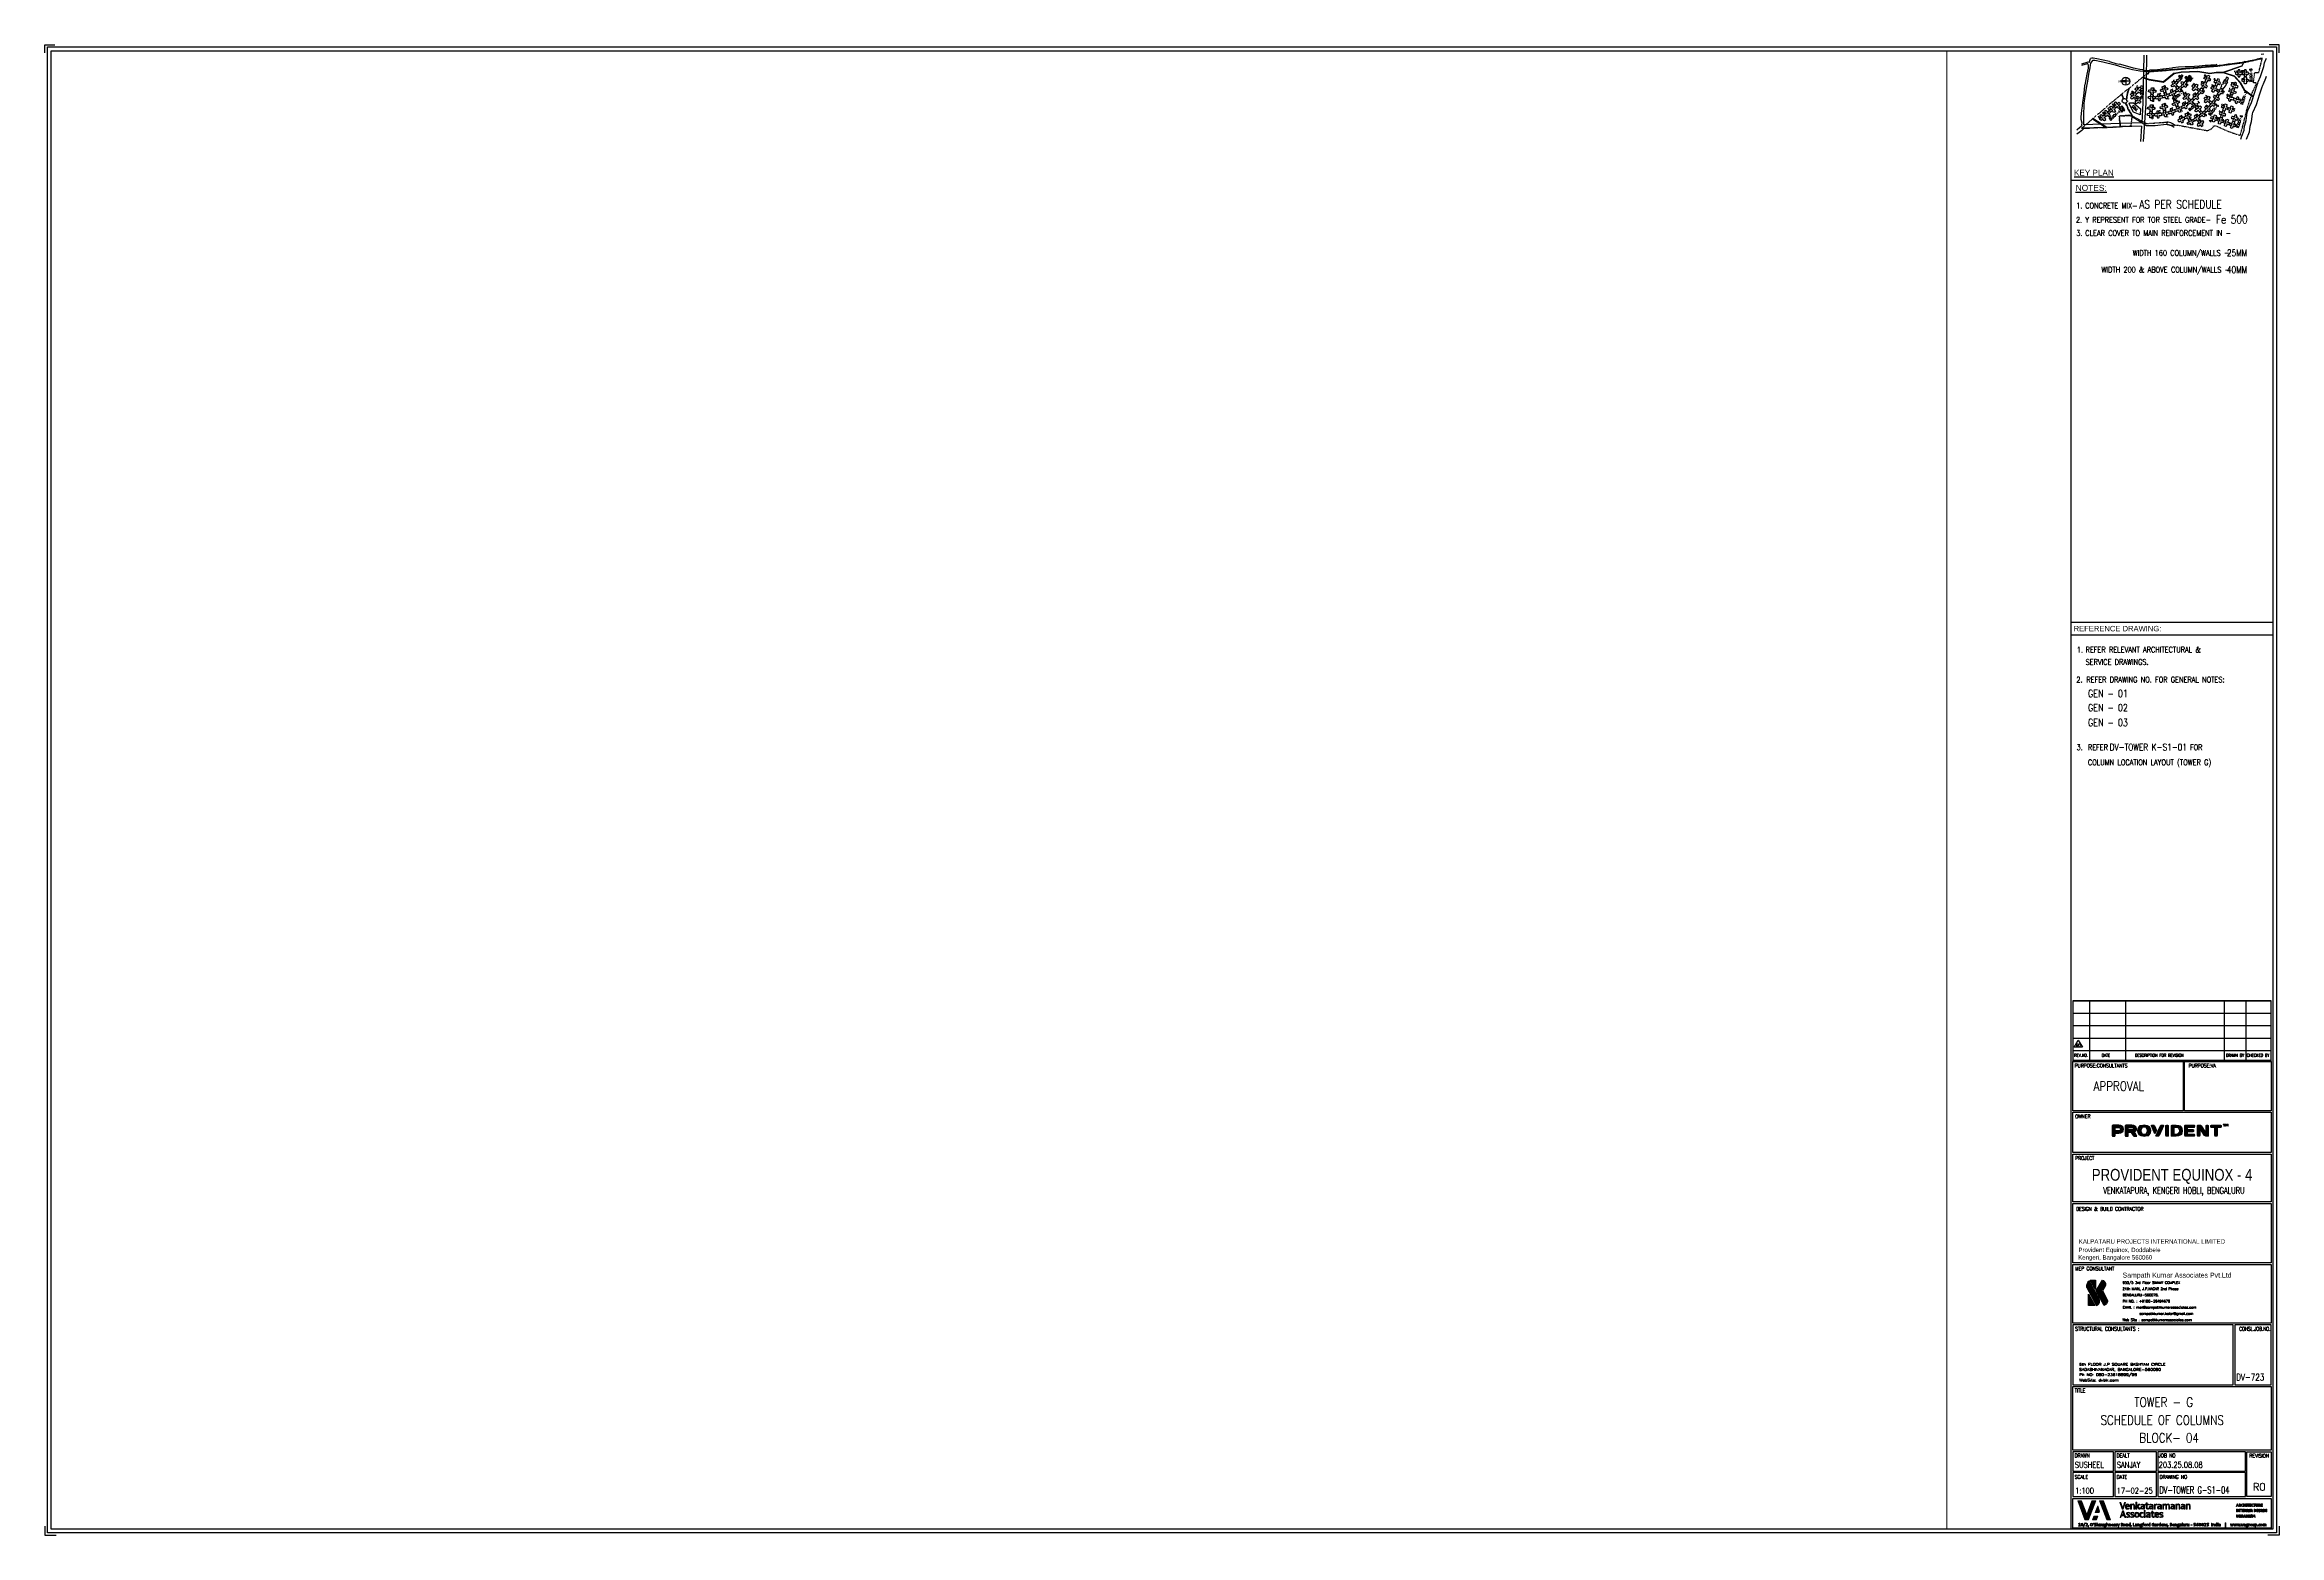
# Paper-space layout 'Layout1' of a CAD drawing. Extents: x 20 to 919, y -586 to 14.
import ezdxf
from ezdxf.enums import TextEntityAlignment as Align

# ---------------------------------------------------------------- set-up
doc = ezdxf.new("R2010")
doc.units = 0
doc.header["$LTSCALE"] = 100
doc.header["$MEASUREMENT"] = 0
doc.linetypes.add('TIT-REAL-ARCH-XFR-A1-TIT_PLAN$0$TIT-REAL-ARCH-INT-A1-INSERT R1$0$DASHDOT', pattern=[1, 0.5, -0.25, 0, -0.25])
doc.linetypes.add('TIT-REAL-ARCH-XFR-A1-TIT_PLAN$0$TIT-REAL-ARCH-INT-A1-INSERT R1$0$HIDDEN', pattern=[0.375, 0.25, -0.125])
doc.layers.get('0').update_dxf_attribs({"linetype": 'CONTINUOUS'})
doc.layers.get('Defpoints').update_dxf_attribs({"linetype": 'CONTINUOUS'})
for name, color, linetype in [('A-FL-Drop', 105, 'CONTINUOUS'), ('FOOTDIM', 4, 'CONTINUOUS'), ('Footing Nos', 4, 'CONTINUOUS'), ('Layer 1', 8, 'CONTINUOUS'), ('S-FOOTDIM', 9, 'CONTINUOUS'), ('S-RCWALL HATCH', 9, 'CONTINUOUS'), ('S-SH-MAINTXT', 2, 'CONTINUOUS'), ('SLABTHK', 6, 'CONTINUOUS'), ('TIT-REAL-ARCH-XFR-A1-TIT_PLAN$0$TIT-REAL-ARCH-INT-A1-INSERT R1$0$a-key plan', 8, 'CONTINUOUS'), ('TITLE', 7, 'CONTINUOUS'), ('TITLE TEXT', 7, 'CONTINUOUS'), ('TITLE2', 7, 'CONTINUOUS'), ('TITLEBLOCK', 8, 'CONTINUOUS')]:
    doc.layers.add(name, color=color, linetype=linetype)
doc.styles.add('DIM', font='romans.shx', dxfattribs={"width": 0.7})
doc.styles.add('ROMANS', font='romans.shx', dxfattribs={"width": 0.8})
doc.styles.add('ROMANT', font='ROMANT.SHX', dxfattribs={"width": 0.8})
doc.styles.get("Standard").update_dxf_attribs({"font": 'arial.ttf'})
doc.styles.add('SUSHEEL', font='romans.shx', dxfattribs={"width": 0.75})
doc.styles.add('TIT-REAL-ARCH-XFR-A1-TIT_PLAN$0$TIT-REAL-ARCH-INT-A1-INSERT R1$0$BOLD', font='bold.shx', dxfattribs={"width": 0.8})
doc.styles.add('TIT-REAL-ARCH-XFR-A1-TIT_PLAN$0$TIT-REAL-ARCH-INT-A1-INSERT R1$0$TIT-REAL-ARCH-INT-A1-INSERT$0$ROMANS', font='romans.shx', dxfattribs={"width": 0.7})
doc.styles.add('TIT-REAL-ARCH-XFR-A1-TIT_PLAN$0$TIT-REAL-ARCH-INT-A1-INSERT R1$0$TIT-REAL-ARCH-INT-A1-XREF$0$Arial', font='arial.ttf')
doc.styles.add('TIT-REAL-ARCH-XFR-A1-TIT_PLAN$0$TIT-REAL-ARCH-INT-A1-INSERT R1$0$TIT-REAL-ARCH-INT-A1-XREF$0$ROMANS', font='romans.shx', dxfattribs={"width": 0.7})
doc.styles.add('TITLE', font='arial.ttf', dxfattribs={"width": 0.8, "height": 37.5})

# ---------------------------------------------------------------- blocks, each defined once
blk = doc.blocks.new('TIT-REAL-ARCH-XFR-A1-TIT_PLAN$0$TIT-REAL-ARCH-INT-A1-INSERT R1$0$provident')
h = blk.add_hatch(color=6)
h.dxf.hatch_style = 2
edge = h.paths.add_edge_path()
edge.add_spline(control_points=[(2.35, 0.89), (2.35, 0.89), (2.35, 0.89), (1.97, 0.71), (1.4, 0.71), (1.4, 0.71), (0.62, 0.71), (0.62, 0.71), (0.62, 0.71), (0.62, 0.19), (0.62, 0.19), (0.62, 0.11), (0.55, 0.04), (0.47, 0.04), (0.47, 0.04), (0.15, 0.04), (0.15, 0.04), (0.07, 0.04), (0, 0.11), (0, 0.19), (0, 0.19), (0, 2.19), (0, 2.19), (0, 2.28), (0.06, 2.34), (0.15, 2.34), (0.15, 2.34), (1.37, 2.34), (1.37, 2.34), (1.99, 2.34), (2.35, 2.13), (2.35, 1.51), (2.35, 0.89)], knot_values=[0, 0, 0, 0, 0.00001, 0.00002, 1, 1, 1, 2, 2, 2, 3, 3, 3, 4, 4, 4, 5, 5, 5, 6, 6, 6, 7, 7, 7, 8, 8, 8, 9, 9, 9, 10, 10, 10, 10], degree=3, periodic=0)
edge = h.paths.add_edge_path()
edge.add_spline(control_points=[(0.62, 1.17), (0.62, 1.17), (0.62, 1.17), (1.34, 1.17), (1.34, 1.17), (1.55, 1.17), (1.73, 1.26), (1.73, 1.5), (1.73, 1.81), (1.54, 1.88), (1.34, 1.88), (1.34, 1.88), (0.62, 1.88), (0.62, 1.88), (0.62, 1.88), (0.62, 1.17), (0.62, 1.17), (0.62, 1.17)], knot_values=[0, 0, 0, 0, 0.00001, 0.00002, 1, 1, 1, 2, 2, 2, 3, 3, 3, 4, 4, 4, 5, 5, 5, 5], degree=3, periodic=0)
h = blk.add_hatch(color=6)
h.dxf.hatch_style = 2
edge = h.paths.add_edge_path()
edge.add_spline(control_points=[(5.07, 1.26), (5.07, 1.26), (5.07, 1.26), (4.88, 1.07), (4.61, 0.96), (4.61, 0.96), (4.67, 0.86), (4.8, 0.66), (4.8, 0.66), (5.09, 0.2), (5.09, 0.2), (5.15, 0.11), (5.12, 0.04), (5.04, 0.04), (5.04, 0.04), (4.63, 0.04), (4.63, 0.04), (4.55, 0.04), (4.44, 0.11), (4.39, 0.2), (4.39, 0.2), (4.11, 0.62), (4.11, 0.62), (4.03, 0.75), (3.91, 0.88), (3.71, 0.88), (3.71, 0.88), (3.35, 0.88), (3.35, 0.88), (3.35, 0.88), (3.35, 0.18), (3.35, 0.18), (3.35, 0.12), (3.29, 0.04), (3.21, 0.04), (3.21, 0.04), (2.88, 0.04), (2.88, 0.04), (2.79, 0.04), (2.73, 0.11), (2.73, 0.18), (2.73, 0.18), (2.73, 2.19), (2.73, 2.19), (2.73, 2.28), (2.8, 2.34), (2.88, 2.34), (2.88, 2.34), (4.13, 2.34), (4.13, 2.34), (4.68, 2.34), (5.07, 2.1), (5.07, 1.61), (5.07, 1.26)], knot_values=[0, 0, 0, 0, 0.00001, 0.00002, 1, 1, 1, 2, 2, 2, 3, 3, 3, 4, 4, 4, 5, 5, 5, 6, 6, 6, 7, 7, 7, 8, 8, 8, 9, 9, 9, 10, 10, 10, 11, 11, 11, 12, 12, 12, 13, 13, 13, 14, 14, 14, 15, 15, 15, 16, 16, 16, 17, 17, 17, 17], degree=3, periodic=0)
edge = h.paths.add_edge_path()
edge.add_spline(control_points=[(3.35, 1.35), (3.35, 1.35), (3.35, 1.35), (4.19, 1.35), (4.19, 1.35), (4.28, 1.35), (4.46, 1.39), (4.46, 1.6), (4.46, 1.81), (4.34, 1.88), (4.19, 1.88), (4.19, 1.88), (3.35, 1.88), (3.35, 1.88), (3.35, 1.88), (3.35, 1.35), (3.35, 1.35), (3.35, 1.35)], knot_values=[0, 0, 0, 0, 0.00001, 0.00002, 1, 1, 1, 2, 2, 2, 3, 3, 3, 4, 4, 4, 5, 5, 5, 5], degree=3, periodic=0)
h = blk.add_hatch(color=6)
h.dxf.hatch_style = 2
edge = h.paths.add_edge_path()
edge.add_spline(control_points=[(7.95, 1.85), (7.95, 1.85), (7.95, 1.85), (7.65, 2.38), (6.66, 2.38), (5.68, 2.38), (5.38, 1.85), (5.38, 1.19), (5.38, 0.53), (5.69, 0), (6.66, 0), (7.63, 0), (7.95, 0.53), (7.95, 1.19), (7.95, 1.85)], knot_values=[0, 0, 0, 0, 0.00001, 0.00002, 1, 1, 1, 2, 2, 2, 3, 3, 3, 4, 4, 4, 4], degree=3, periodic=0)
edge = h.paths.add_edge_path()
edge.add_spline(control_points=[(7.36, 0.62), (7.36, 0.62), (7.36, 0.62), (7.05, 0.44), (6.66, 0.44), (6.28, 0.44), (5.96, 0.62), (5.96, 1.19), (5.96, 1.76), (6.28, 1.94), (6.66, 1.94), (7.05, 1.94), (7.36, 1.77), (7.36, 1.19), (7.36, 0.62)], knot_values=[0, 0, 0, 0, 0.00001, 0.00002, 1, 1, 1, 2, 2, 2, 3, 3, 3, 4, 4, 4, 4], degree=3, periodic=0)
h = blk.add_hatch(color=6)
h.dxf.hatch_style = 2
edge = h.paths.add_edge_path()
edge.add_spline(control_points=[(8.08, 2.34), (8.08, 2.34), (8.08, 2.34), (8.16, 2.18), (8.16, 2.18), (8.16, 2.18), (8.91, 0.55), (8.91, 0.55), (8.91, 0.55), (9.24, 1.24), (9.24, 1.24), (9.24, 1.24), (8.8, 2.18), (8.8, 2.18), (8.73, 2.34), (8.63, 2.34), (8.61, 2.34), (8.61, 2.34), (8.26, 2.34), (8.26, 2.34), (8.08, 2.34)], knot_values=[0, 0, 0, 0, 0.00001, 0.00002, 1, 1, 1, 2, 2, 2, 3, 3, 3, 4, 4, 4, 5, 5, 5, 6, 6, 6, 6], degree=3, periodic=0)
h = blk.add_hatch(color=6)
h.dxf.hatch_style = 2
edge = h.paths.add_edge_path()
edge.add_spline(control_points=[(10.05, 2.2), (10.05, 2.2), (10.05, 2.2), (9.64, 1.32), (9.64, 1.32), (9.64, 1.32), (9.42, 0.84), (9.42, 0.84), (9.42, 0.84), (9.42, 0.84), (9.42, 0.84), (9.42, 0.84), (9.1, 0.15), (9.1, 0.15), (9.15, 0.08), (9.21, 0.04), (9.31, 0.04), (9.31, 0.04), (9.54, 0.04), (9.54, 0.04), (9.65, 0.04), (9.72, 0.1), (9.77, 0.2), (9.77, 0.2), (10.68, 2.18), (10.68, 2.18), (10.68, 2.18), (10.77, 2.34), (10.59, 2.34), (10.59, 2.34), (10.23, 2.34), (10.23, 2.34), (10.21, 2.34), (10.13, 2.34), (10.05, 2.2), (10.05, 2.2)], knot_values=[0, 0, 0, 0, 0.00001, 0.00002, 1, 1, 1, 2, 2, 2, 3, 3, 3, 4, 4, 4, 5, 5, 5, 6, 6, 6, 7, 7, 7, 8, 8, 8, 9, 9, 9, 10, 10, 10, 11, 11, 11, 11], degree=3, periodic=0)
h = blk.add_hatch(color=6)
h.dxf.hatch_style = 2
edge = h.paths.add_edge_path()
edge.add_spline(control_points=[(11.13, 0.19), (11.13, 0.19), (11.13, 0.19), (11.13, 2.19), (11.13, 2.19), (11.13, 2.28), (11.2, 2.34), (11.29, 2.34), (11.29, 2.34), (11.6, 2.34), (11.6, 2.34), (11.68, 2.34), (11.75, 2.28), (11.75, 2.19), (11.75, 2.19), (11.75, 0.19), (11.75, 0.19), (11.75, 0.11), (11.68, 0.04), (11.6, 0.04), (11.6, 0.04), (11.29, 0.04), (11.29, 0.04), (11.2, 0.04), (11.13, 0.1), (11.13, 0.19), (11.13, 0.19)], knot_values=[0, 0, 0, 0, 0.00001, 0.00002, 1, 1, 1, 2, 2, 2, 3, 3, 3, 4, 4, 4, 5, 5, 5, 6, 6, 6, 7, 7, 7, 8, 8, 8, 8], degree=3, periodic=0)
h = blk.add_hatch(color=6)
h.dxf.hatch_style = 2
edge = h.paths.add_edge_path()
edge.add_spline(control_points=[(12.26, 2.27), (12.26, 2.27), (12.26, 2.27), (12.33, 2.34), (12.41, 2.34), (12.41, 2.34), (13.31, 2.34), (13.31, 2.34), (14.24, 2.34), (14.64, 1.97), (14.64, 1.19), (14.64, 0.4), (14.24, 0.04), (13.31, 0.04), (13.31, 0.04), (12.41, 0.04), (12.41, 0.04), (12.33, 0.04), (12.26, 0.1), (12.26, 0.19), (12.26, 0.19), (12.26, 2.18), (12.26, 2.18), (12.26, 2.27)], knot_values=[0, 0, 0, 0, 0.00001, 0.00002, 1, 1, 1, 2, 2, 2, 3, 3, 3, 4, 4, 4, 5, 5, 5, 6, 6, 6, 7, 7, 7, 7], degree=3, periodic=0)
edge = h.paths.add_edge_path()
edge.add_spline(control_points=[(12.88, 0.49), (12.88, 0.49), (12.88, 0.49), (13.29, 0.49), (13.29, 0.49), (13.72, 0.49), (14.02, 0.7), (14.02, 1.19), (14.02, 1.68), (13.7, 1.88), (13.29, 1.88), (13.29, 1.88), (12.88, 1.88), (12.88, 1.88), (12.88, 1.88), (12.88, 0.49), (12.88, 0.49), (12.88, 0.49)], knot_values=[0, 0, 0, 0, 0.00001, 0.00002, 1, 1, 1, 2, 2, 2, 3, 3, 3, 4, 4, 4, 5, 5, 5, 5], degree=3, periodic=0)
h = blk.add_hatch(color=6)
h.dxf.hatch_style = 2
edge = h.paths.add_edge_path()
edge.add_spline(control_points=[(17.15, 0.5), (17.15, 0.5), (17.15, 0.5), (17.21, 0.43), (17.21, 0.35), (17.21, 0.35), (17.21, 0.18), (17.21, 0.18), (17.21, 0.11), (17.15, 0.04), (17.06, 0.04), (17.06, 0.04), (15.22, 0.04), (15.22, 0.04), (15.13, 0.04), (15.07, 0.11), (15.07, 0.19), (15.07, 0.19), (15.07, 2.19), (15.07, 2.19), (15.07, 2.28), (15.14, 2.34), (15.22, 2.34), (15.22, 2.34), (17.07, 2.34), (17.07, 2.34), (17.15, 2.34), (17.22, 2.28), (17.22, 2.19), (17.22, 2.19), (17.22, 2.04), (17.22, 2.04), (17.22, 1.95), (17.15, 1.88), (17.07, 1.88), (17.07, 1.88), (15.68, 1.88), (15.68, 1.88), (15.68, 1.88), (15.68, 1.42), (15.68, 1.42), (15.68, 1.42), (16.88, 1.42), (16.88, 1.42), (16.96, 1.42), (17.03, 1.35), (17.03, 1.27), (17.03, 1.27), (17.03, 1.11), (17.03, 1.11), (17.03, 1.02), (16.96, 0.96), (16.88, 0.96), (16.88, 0.96), (15.68, 0.96), (15.68, 0.96), (15.68, 0.96), (15.68, 0.5), (15.68, 0.5), (15.68, 0.5), (17.06, 0.5), (17.06, 0.5), (17.15, 0.5)], knot_values=[0, 0, 0, 0, 0.00001, 0.00002, 1, 1, 1, 2, 2, 2, 3, 3, 3, 4, 4, 4, 5, 5, 5, 6, 6, 6, 7, 7, 7, 8, 8, 8, 9, 9, 9, 10, 10, 10, 11, 11, 11, 12, 12, 12, 13, 13, 13, 14, 14, 14, 15, 15, 15, 16, 16, 16, 17, 17, 17, 18, 18, 18, 19, 19, 19, 20, 20, 20, 20], degree=3, periodic=0)
h = blk.add_hatch(color=6)
h.dxf.hatch_style = 2
edge = h.paths.add_edge_path()
edge.add_spline(control_points=[(20.02, 2.34), (20.02, 2.34), (20.02, 2.34), (20.08, 2.28), (20.08, 2.19), (20.08, 2.19), (20.08, 0.19), (20.08, 0.19), (20.08, 0.11), (20.02, 0.04), (19.93, 0.04), (19.93, 0.04), (19.57, 0.04), (19.57, 0.04), (19.57, 0.04), (19.28, 0.02), (19.16, 0.2), (19.16, 0.2), (18.32, 1.52), (18.32, 1.52), (18.32, 1.52), (18.32, 0.19), (18.32, 0.19), (18.32, 0.11), (18.25, 0.04), (18.17, 0.04), (18.17, 0.04), (17.85, 0.04), (17.85, 0.04), (17.77, 0.04), (17.7, 0.11), (17.7, 0.19), (17.7, 0.19), (17.7, 2.19), (17.7, 2.19), (17.7, 2.27), (17.76, 2.34), (17.85, 2.34), (17.85, 2.34), (18.21, 2.34), (18.21, 2.34), (18.21, 2.34), (18.48, 2.36), (18.61, 2.18), (18.61, 2.18), (19.47, 0.85), (19.47, 0.85), (19.47, 0.85), (19.47, 2.19), (19.47, 2.19), (19.47, 2.28), (19.53, 2.34), (19.62, 2.34), (19.62, 2.34), (19.93, 2.34), (19.93, 2.34), (20.02, 2.34)], knot_values=[0, 0, 0, 0, 0.00001, 0.00002, 1, 1, 1, 2, 2, 2, 3, 3, 3, 4, 4, 4, 5, 5, 5, 6, 6, 6, 7, 7, 7, 8, 8, 8, 9, 9, 9, 10, 10, 10, 11, 11, 11, 12, 12, 12, 13, 13, 13, 14, 14, 14, 15, 15, 15, 16, 16, 16, 17, 17, 17, 18, 18, 18, 18], degree=3, periodic=0)
h = blk.add_hatch(color=6)
h.dxf.hatch_style = 2
edge = h.paths.add_edge_path()
edge.add_spline(control_points=[(21.93, 0.11), (21.93, 0.11), (21.93, 0.11), (21.86, 0.04), (21.78, 0.04), (21.78, 0.04), (21.46, 0.04), (21.46, 0.04), (21.38, 0.04), (21.31, 0.11), (21.31, 0.19), (21.31, 0.19), (21.31, 1.89), (21.31, 1.89), (21.31, 1.89), (20.6, 1.89), (20.6, 1.89), (20.52, 1.89), (20.45, 1.96), (20.45, 2.04), (20.45, 2.04), (20.45, 2.19), (20.45, 2.19), (20.45, 2.28), (20.52, 2.34), (20.6, 2.34), (20.6, 2.34), (22.64, 2.34), (22.64, 2.34), (22.73, 2.34), (22.79, 2.28), (22.79, 2.19), (22.79, 2.19), (22.79, 2.04), (22.79, 2.04), (22.79, 1.96), (22.73, 1.89), (22.64, 1.89), (22.64, 1.89), (21.93, 1.89), (21.93, 1.89), (21.93, 1.89), (21.93, 0.19), (21.93, 0.19), (21.93, 0.11)], knot_values=[0, 0, 0, 0, 0.00001, 0.00002, 1, 1, 1, 2, 2, 2, 3, 3, 3, 4, 4, 4, 5, 5, 5, 6, 6, 6, 7, 7, 7, 8, 8, 8, 9, 9, 9, 10, 10, 10, 11, 11, 11, 12, 12, 12, 13, 13, 13, 14, 14, 14, 14], degree=3, periodic=0)
h = blk.add_hatch(color=6)
h.dxf.hatch_style = 2
edge = h.paths.add_edge_path()
edge.add_spline(control_points=[(23.36, 2.13), (23.36, 2.13), (23.36, 2.13), (23.34, 2.13), (23.34, 2.13), (23.28, 2.13), (23.28, 2.13), (23.27, 2.13), (23.25, 2.15), (23.25, 2.16), (23.25, 2.16), (23.25, 2.49), (23.25, 2.49), (23.25, 2.49), (23.11, 2.49), (23.11, 2.49), (23.1, 2.49), (23.08, 2.51), (23.08, 2.52), (23.08, 2.52), (23.08, 2.55), (23.08, 2.55), (23.08, 2.57), (23.1, 2.58), (23.11, 2.58), (23.11, 2.58), (23.51, 2.58), (23.51, 2.58), (23.53, 2.58), (23.54, 2.57), (23.54, 2.55), (23.54, 2.55), (23.54, 2.52), (23.54, 2.52), (23.54, 2.51), (23.53, 2.49), (23.51, 2.49), (23.51, 2.49), (23.37, 2.49), (23.37, 2.49), (23.37, 2.49), (23.37, 2.16), (23.37, 2.16), (23.37, 2.15), (23.36, 2.13)], knot_values=[0, 0, 0, 0, 0.00001, 0.00002, 1, 1, 1, 2, 2, 2, 3, 3, 3, 4, 4, 4, 5, 5, 5, 6, 6, 6, 7, 7, 7, 8, 8, 8, 9, 9, 9, 10, 10, 10, 11, 11, 11, 12, 12, 12, 13, 13, 13, 14, 14, 14, 14], degree=3, periodic=0)
h = blk.add_hatch(color=6)
h.dxf.hatch_style = 2
edge = h.paths.add_edge_path()
edge.add_spline(control_points=[(24.16, 2.57), (24.16, 2.57), (24.16, 2.57), (24.16, 2.55), (24.16, 2.55), (24.16, 2.16), (24.16, 2.16), (24.16, 2.15), (24.15, 2.13), (24.13, 2.13), (24.13, 2.13), (24.08, 2.13), (24.08, 2.13), (24.06, 2.13), (24.05, 2.15), (24.05, 2.16), (24.05, 2.16), (24.05, 2.47), (24.05, 2.47), (24.05, 2.47), (23.94, 2.3), (23.94, 2.3), (23.93, 2.29), (23.92, 2.28), (23.9, 2.28), (23.9, 2.28), (23.85, 2.28), (23.85, 2.28), (23.84, 2.28), (23.83, 2.29), (23.82, 2.3), (23.82, 2.3), (23.71, 2.47), (23.71, 2.47), (23.71, 2.47), (23.71, 2.16), (23.71, 2.16), (23.71, 2.15), (23.69, 2.13), (23.68, 2.13), (23.68, 2.13), (23.62, 2.13), (23.62, 2.13), (23.6, 2.13), (23.59, 2.15), (23.59, 2.16), (23.59, 2.16), (23.59, 2.55), (23.59, 2.55), (23.59, 2.57), (23.6, 2.58), (23.62, 2.58), (23.62, 2.58), (23.75, 2.58), (23.75, 2.58), (23.76, 2.58), (23.78, 2.57), (23.78, 2.55), (23.78, 2.55), (23.88, 2.4), (23.88, 2.4), (23.88, 2.4), (23.97, 2.55), (23.97, 2.55), (23.97, 2.57), (23.99, 2.58), (24.01, 2.58), (24.01, 2.58), (24.13, 2.58), (24.13, 2.58), (24.15, 2.58), (24.16, 2.57)], knot_values=[0, 0, 0, 0, 0.00001, 0.00002, 1, 1, 1, 2, 2, 2, 3, 3, 3, 4, 4, 4, 5, 5, 5, 6, 6, 6, 7, 7, 7, 8, 8, 8, 9, 9, 9, 10, 10, 10, 11, 11, 11, 12, 12, 12, 13, 13, 13, 14, 14, 14, 15, 15, 15, 16, 16, 16, 17, 17, 17, 18, 18, 18, 19, 19, 19, 20, 20, 20, 21, 21, 21, 22, 22, 22, 23, 23, 23, 23], degree=3, periodic=0)
at = {"color": 6}
for points, knots in [([(1.37, 2.34), (1.99, 2.34), (2.35, 2.13), (2.35, 1.51), (2.35, 0.89), (1.97, 0.71), (1.4, 0.71), (1.4, 0.71), (0.62, 0.71), (0.62, 0.71), (0.62, 0.71), (0.62, 0.19), (0.62, 0.19), (0.62, 0.11), (0.55, 0.04), (0.47, 0.04), (0.47, 0.04), (0.15, 0.04), (0.15, 0.04), (0.07, 0.04), (0, 0.11), (0, 0.19), (0, 0.19), (0, 2.19), (0, 2.19), (0, 2.28), (0.06, 2.34), (0.15, 2.34), (0.15, 2.34), (1.37, 2.34), (1.37, 2.34)], [0, 0, 0, 0, 1, 1, 1, 2, 2, 2, 3, 3, 3, 4, 4, 4, 5, 5, 5, 6, 6, 6, 7, 7, 7, 8, 8, 8, 9, 9, 9, 10, 10, 10, 10]), ([(0.62, 1.88), (0.62, 1.88), (0.62, 1.17), (0.62, 1.17), (0.62, 1.17), (1.34, 1.17), (1.34, 1.17), (1.55, 1.17), (1.73, 1.26), (1.73, 1.5), (1.73, 1.81), (1.54, 1.88), (1.34, 1.88), (1.34, 1.88), (0.62, 1.88), (0.62, 1.88)], [0, 0, 0, 0, 1, 1, 1, 2, 2, 2, 3, 3, 3, 4, 4, 4, 5, 5, 5, 5]), ([(3.35, 0.88), (3.35, 0.88), (3.35, 0.18), (3.35, 0.18), (3.35, 0.12), (3.29, 0.04), (3.21, 0.04), (3.21, 0.04), (2.88, 0.04), (2.88, 0.04), (2.79, 0.04), (2.73, 0.11), (2.73, 0.18), (2.73, 0.18), (2.73, 2.19), (2.73, 2.19), (2.73, 2.28), (2.8, 2.34), (2.88, 2.34), (2.88, 2.34), (4.13, 2.34), (4.13, 2.34), (4.68, 2.34), (5.07, 2.1), (5.07, 1.61), (5.07, 1.26), (4.88, 1.07), (4.61, 0.96), (4.61, 0.96), (4.67, 0.86), (4.8, 0.66), (4.8, 0.66), (5.09, 0.2), (5.09, 0.2), (5.15, 0.11), (5.12, 0.04), (5.04, 0.04), (5.04, 0.04), (4.63, 0.04), (4.63, 0.04), (4.55, 0.04), (4.44, 0.11), (4.39, 0.2), (4.39, 0.2), (4.11, 0.62), (4.11, 0.62), (4.03, 0.75), (3.91, 0.88), (3.71, 0.88), (3.71, 0.88), (3.35, 0.88), (3.35, 0.88)], [0, 0, 0, 0, 1, 1, 1, 2, 2, 2, 3, 3, 3, 4, 4, 4, 5, 5, 5, 6, 6, 6, 7, 7, 7, 8, 8, 8, 9, 9, 9, 10, 10, 10, 11, 11, 11, 12, 12, 12, 13, 13, 13, 14, 14, 14, 15, 15, 15, 16, 16, 16, 17, 17, 17, 17]), ([(3.35, 1.88), (3.35, 1.88), (3.35, 1.35), (3.35, 1.35), (3.35, 1.35), (4.19, 1.35), (4.19, 1.35), (4.28, 1.35), (4.46, 1.39), (4.46, 1.6), (4.46, 1.81), (4.34, 1.88), (4.19, 1.88), (4.19, 1.88), (3.35, 1.88), (3.35, 1.88)], [0, 0, 0, 0, 1, 1, 1, 2, 2, 2, 3, 3, 3, 4, 4, 4, 5, 5, 5, 5]), ([(6.66, 2.38), (5.68, 2.38), (5.38, 1.85), (5.38, 1.19), (5.38, 0.53), (5.69, 0), (6.66, 0), (7.63, 0), (7.95, 0.53), (7.95, 1.19), (7.95, 1.85), (7.65, 2.38), (6.66, 2.38)], [0, 0, 0, 0, 1, 1, 1, 2, 2, 2, 3, 3, 3, 4, 4, 4, 4]), ([(6.66, 0.44), (6.28, 0.44), (5.96, 0.62), (5.96, 1.19), (5.96, 1.76), (6.28, 1.94), (6.66, 1.94), (7.05, 1.94), (7.36, 1.77), (7.36, 1.19), (7.36, 0.62), (7.05, 0.44), (6.66, 0.44)], [0, 0, 0, 0, 1, 1, 1, 2, 2, 2, 3, 3, 3, 4, 4, 4, 4]), ([(9.24, 1.24), (9.24, 1.24), (8.8, 2.18), (8.8, 2.18), (8.73, 2.34), (8.63, 2.34), (8.61, 2.34), (8.61, 2.34), (8.26, 2.34), (8.26, 2.34), (8.08, 2.34), (8.16, 2.18), (8.16, 2.18), (8.16, 2.18), (8.91, 0.55), (8.91, 0.55), (8.91, 0.55), (9.24, 1.24), (9.24, 1.24)], [0, 0, 0, 0, 1, 1, 1, 2, 2, 2, 3, 3, 3, 4, 4, 4, 5, 5, 5, 6, 6, 6, 6]), ([(10.59, 2.34), (10.59, 2.34), (10.23, 2.34), (10.23, 2.34), (10.21, 2.34), (10.13, 2.34), (10.05, 2.2), (10.05, 2.2), (9.64, 1.32), (9.64, 1.32), (9.64, 1.32), (9.42, 0.84), (9.42, 0.84), (9.42, 0.84), (9.42, 0.84), (9.42, 0.84), (9.42, 0.84), (9.1, 0.15), (9.1, 0.15), (9.15, 0.08), (9.21, 0.04), (9.31, 0.04), (9.31, 0.04), (9.54, 0.04), (9.54, 0.04), (9.65, 0.04), (9.72, 0.1), (9.77, 0.2), (9.77, 0.2), (10.68, 2.18), (10.68, 2.18), (10.68, 2.18), (10.77, 2.34), (10.59, 2.34)], [0, 0, 0, 0, 1, 1, 1, 2, 2, 2, 3, 3, 3, 4, 4, 4, 5, 5, 5, 6, 6, 6, 7, 7, 7, 8, 8, 8, 9, 9, 9, 10, 10, 10, 11, 11, 11, 11])]:
    blk.add_open_spline(points, degree=3, knots=knots, dxfattribs=at)
at = {"color": 6, "lineweight": 0}
for points, knots in [([(11.13, 2.19), (11.13, 2.28), (11.2, 2.34), (11.29, 2.34), (11.29, 2.34), (11.6, 2.34), (11.6, 2.34), (11.68, 2.34), (11.75, 2.28), (11.75, 2.19), (11.75, 2.19), (11.75, 0.19), (11.75, 0.19), (11.75, 0.11), (11.68, 0.04), (11.6, 0.04), (11.6, 0.04), (11.29, 0.04), (11.29, 0.04), (11.2, 0.04), (11.13, 0.1), (11.13, 0.19), (11.13, 0.19), (11.13, 2.19), (11.13, 2.19)], [0, 0, 0, 0, 1, 1, 1, 2, 2, 2, 3, 3, 3, 4, 4, 4, 5, 5, 5, 6, 6, 6, 7, 7, 7, 8, 8, 8, 8]), ([(13.31, 2.34), (14.24, 2.34), (14.64, 1.97), (14.64, 1.19), (14.64, 0.4), (14.24, 0.04), (13.31, 0.04), (13.31, 0.04), (12.41, 0.04), (12.41, 0.04), (12.33, 0.04), (12.26, 0.1), (12.26, 0.19), (12.26, 0.19), (12.26, 2.18), (12.26, 2.18), (12.26, 2.27), (12.33, 2.34), (12.41, 2.34), (12.41, 2.34), (13.31, 2.34), (13.31, 2.34)], [0, 0, 0, 0, 1, 1, 1, 2, 2, 2, 3, 3, 3, 4, 4, 4, 5, 5, 5, 6, 6, 6, 7, 7, 7, 7]), ([(12.88, 1.88), (12.88, 1.88), (12.88, 0.49), (12.88, 0.49), (12.88, 0.49), (13.29, 0.49), (13.29, 0.49), (13.72, 0.49), (14.02, 0.7), (14.02, 1.19), (14.02, 1.68), (13.7, 1.88), (13.29, 1.88), (13.29, 1.88), (12.88, 1.88), (12.88, 1.88)], [0, 0, 0, 0, 1, 1, 1, 2, 2, 2, 3, 3, 3, 4, 4, 4, 5, 5, 5, 5]), ([(17.22, 2.19), (17.22, 2.19), (17.22, 2.04), (17.22, 2.04), (17.22, 1.95), (17.15, 1.88), (17.07, 1.88), (17.07, 1.88), (15.68, 1.88), (15.68, 1.88), (15.68, 1.88), (15.68, 1.42), (15.68, 1.42), (15.68, 1.42), (16.88, 1.42), (16.88, 1.42), (16.96, 1.42), (17.03, 1.35), (17.03, 1.27), (17.03, 1.27), (17.03, 1.11), (17.03, 1.11), (17.03, 1.02), (16.96, 0.96), (16.88, 0.96), (16.88, 0.96), (15.68, 0.96), (15.68, 0.96), (15.68, 0.96), (15.68, 0.5), (15.68, 0.5), (15.68, 0.5), (17.06, 0.5), (17.06, 0.5), (17.15, 0.5), (17.21, 0.43), (17.21, 0.35), (17.21, 0.35), (17.21, 0.18), (17.21, 0.18), (17.21, 0.11), (17.15, 0.04), (17.06, 0.04), (17.06, 0.04), (15.22, 0.04), (15.22, 0.04), (15.13, 0.04), (15.07, 0.11), (15.07, 0.19), (15.07, 0.19), (15.07, 2.19), (15.07, 2.19), (15.07, 2.28), (15.14, 2.34), (15.22, 2.34), (15.22, 2.34), (17.07, 2.34), (17.07, 2.34), (17.15, 2.34), (17.22, 2.28), (17.22, 2.19)], [0, 0, 0, 0, 1, 1, 1, 2, 2, 2, 3, 3, 3, 4, 4, 4, 5, 5, 5, 6, 6, 6, 7, 7, 7, 8, 8, 8, 9, 9, 9, 10, 10, 10, 11, 11, 11, 12, 12, 12, 13, 13, 13, 14, 14, 14, 15, 15, 15, 16, 16, 16, 17, 17, 17, 18, 18, 18, 19, 19, 19, 20, 20, 20, 20]), ([(17.85, 0.04), (17.77, 0.04), (17.7, 0.11), (17.7, 0.19), (17.7, 0.19), (17.7, 2.19), (17.7, 2.19), (17.7, 2.27), (17.76, 2.34), (17.85, 2.34), (17.85, 2.34), (18.21, 2.34), (18.21, 2.34), (18.21, 2.34), (18.48, 2.36), (18.61, 2.18), (18.61, 2.18), (19.47, 0.85), (19.47, 0.85), (19.47, 0.85), (19.47, 2.19), (19.47, 2.19), (19.47, 2.28), (19.53, 2.34), (19.62, 2.34), (19.62, 2.34), (19.93, 2.34), (19.93, 2.34), (20.02, 2.34), (20.08, 2.28), (20.08, 2.19), (20.08, 2.19), (20.08, 0.19), (20.08, 0.19), (20.08, 0.11), (20.02, 0.04), (19.93, 0.04), (19.93, 0.04), (19.57, 0.04), (19.57, 0.04), (19.57, 0.04), (19.28, 0.02), (19.16, 0.2), (19.16, 0.2), (18.32, 1.52), (18.32, 1.52), (18.32, 1.52), (18.32, 0.19), (18.32, 0.19), (18.32, 0.11), (18.25, 0.04), (18.17, 0.04), (18.17, 0.04), (17.85, 0.04), (17.85, 0.04)], [0, 0, 0, 0, 1, 1, 1, 2, 2, 2, 3, 3, 3, 4, 4, 4, 5, 5, 5, 6, 6, 6, 7, 7, 7, 8, 8, 8, 9, 9, 9, 10, 10, 10, 11, 11, 11, 12, 12, 12, 13, 13, 13, 14, 14, 14, 15, 15, 15, 16, 16, 16, 17, 17, 17, 18, 18, 18, 18]), ([(22.64, 2.34), (22.73, 2.34), (22.79, 2.28), (22.79, 2.19), (22.79, 2.19), (22.79, 2.04), (22.79, 2.04), (22.79, 1.96), (22.73, 1.89), (22.64, 1.89), (22.64, 1.89), (21.93, 1.89), (21.93, 1.89), (21.93, 1.89), (21.93, 0.19), (21.93, 0.19), (21.93, 0.11), (21.86, 0.04), (21.78, 0.04), (21.78, 0.04), (21.46, 0.04), (21.46, 0.04), (21.38, 0.04), (21.31, 0.11), (21.31, 0.19), (21.31, 0.19), (21.31, 1.89), (21.31, 1.89), (21.31, 1.89), (20.6, 1.89), (20.6, 1.89), (20.52, 1.89), (20.45, 1.96), (20.45, 2.04), (20.45, 2.04), (20.45, 2.19), (20.45, 2.19), (20.45, 2.28), (20.52, 2.34), (20.6, 2.34), (20.6, 2.34), (22.64, 2.34), (22.64, 2.34)], [0, 0, 0, 0, 1, 1, 1, 2, 2, 2, 3, 3, 3, 4, 4, 4, 5, 5, 5, 6, 6, 6, 7, 7, 7, 8, 8, 8, 9, 9, 9, 10, 10, 10, 11, 11, 11, 12, 12, 12, 13, 13, 13, 14, 14, 14, 14]), ([(23.51, 2.58), (23.53, 2.58), (23.54, 2.57), (23.54, 2.55), (23.54, 2.55), (23.54, 2.52), (23.54, 2.52), (23.54, 2.51), (23.53, 2.49), (23.51, 2.49), (23.51, 2.49), (23.37, 2.49), (23.37, 2.49), (23.37, 2.49), (23.37, 2.16), (23.37, 2.16), (23.37, 2.15), (23.36, 2.13), (23.34, 2.13), (23.34, 2.13), (23.28, 2.13), (23.28, 2.13), (23.27, 2.13), (23.25, 2.15), (23.25, 2.16), (23.25, 2.16), (23.25, 2.49), (23.25, 2.49), (23.25, 2.49), (23.11, 2.49), (23.11, 2.49), (23.1, 2.49), (23.08, 2.51), (23.08, 2.52), (23.08, 2.52), (23.08, 2.55), (23.08, 2.55), (23.08, 2.57), (23.1, 2.58), (23.11, 2.58), (23.11, 2.58), (23.51, 2.58), (23.51, 2.58)], [0, 0, 0, 0, 1, 1, 1, 2, 2, 2, 3, 3, 3, 4, 4, 4, 5, 5, 5, 6, 6, 6, 7, 7, 7, 8, 8, 8, 9, 9, 9, 10, 10, 10, 11, 11, 11, 12, 12, 12, 13, 13, 13, 14, 14, 14, 14]), ([(23.85, 2.28), (23.84, 2.28), (23.83, 2.29), (23.82, 2.3), (23.82, 2.3), (23.71, 2.47), (23.71, 2.47), (23.71, 2.47), (23.71, 2.16), (23.71, 2.16), (23.71, 2.15), (23.69, 2.13), (23.68, 2.13), (23.68, 2.13), (23.62, 2.13), (23.62, 2.13), (23.6, 2.13), (23.59, 2.15), (23.59, 2.16), (23.59, 2.16), (23.59, 2.55), (23.59, 2.55), (23.59, 2.57), (23.6, 2.58), (23.62, 2.58), (23.62, 2.58), (23.75, 2.58), (23.75, 2.58), (23.76, 2.58), (23.78, 2.57), (23.78, 2.55), (23.78, 2.55), (23.88, 2.4), (23.88, 2.4), (23.88, 2.4), (23.97, 2.55), (23.97, 2.55), (23.97, 2.57), (23.99, 2.58), (24.01, 2.58), (24.01, 2.58), (24.13, 2.58), (24.13, 2.58), (24.15, 2.58), (24.16, 2.57), (24.16, 2.55), (24.16, 2.55), (24.16, 2.16), (24.16, 2.16), (24.16, 2.15), (24.15, 2.13), (24.13, 2.13), (24.13, 2.13), (24.08, 2.13), (24.08, 2.13), (24.06, 2.13), (24.05, 2.15), (24.05, 2.16), (24.05, 2.16), (24.05, 2.47), (24.05, 2.47), (24.05, 2.47), (23.94, 2.3), (23.94, 2.3), (23.93, 2.29), (23.92, 2.28), (23.9, 2.28), (23.9, 2.28), (23.85, 2.28), (23.85, 2.28)], [0, 0, 0, 0, 1, 1, 1, 2, 2, 2, 3, 3, 3, 4, 4, 4, 5, 5, 5, 6, 6, 6, 7, 7, 7, 8, 8, 8, 9, 9, 9, 10, 10, 10, 11, 11, 11, 12, 12, 12, 13, 13, 13, 14, 14, 14, 15, 15, 15, 16, 16, 16, 17, 17, 17, 18, 18, 18, 19, 19, 19, 20, 20, 20, 21, 21, 21, 22, 22, 22, 23, 23, 23, 23])]:
    blk.add_open_spline(points, degree=3, knots=knots, dxfattribs=at)
blk = doc.blocks.new('block 15')
at = {"layer": 'Layer 1'}
h = blk.add_hatch(color=0, dxfattribs=at)
h.dxf.hatch_style = 2
edge = h.paths.add_edge_path()
edge.add_spline(control_points=[(49.4, -152.4), (49.4, -152.4), (49.4, -151.3), (49.4, -151.3), (49.4, -151.3), (51.9, -151.2), (51.9, -151.2), (51.9, -151.2), (51.9, -143.6), (51.9, -143.6), (51.6, -143.8), (50.6, -144.2), (49.5, -144.6), (49.5, -144.6), (49.4, -143.4), (49.4, -143.4), (50.7, -142.9), (51.8, -142.4), (52.1, -142.2), (52.1, -142.2), (53.4, -142.2), (53.4, -142.2), (53.4, -142.2), (53.4, -151.2), (53.4, -151.2), (53.4, -151.2), (55.8, -151.3), (55.8, -151.3), (55.8, -151.3), (55.8, -152.4), (55.8, -152.4), (55.8, -152.4), (49.4, -152.4), (49.4, -152.4)], knot_values=[0, 0, 0, 0, 1, 1, 1, 2, 2, 2, 3, 3, 3, 4, 4, 4, 5, 5, 5, 6, 6, 6, 7, 7, 7, 8, 8, 8, 9, 9, 9, 10, 10, 10, 11, 11, 11, 11], degree=3, periodic=0)
h = blk.add_hatch(color=0, dxfattribs=at)
h.dxf.hatch_style = 2
edge = h.paths.add_edge_path()
edge.add_spline(control_points=[(61.3, -152.6), (58.7, -152.6), (57.9, -150.4), (57.9, -147.3), (57.9, -144.2), (58.7, -142), (61.4, -142), (64, -142), (64.9, -144.2), (64.9, -147.3), (64.9, -150.4), (64, -152.6), (61.3, -152.6)], knot_values=[0, 0, 0, 0, 1, 1, 1, 2, 2, 2, 3, 3, 3, 4, 4, 4, 4], degree=3, periodic=0)
edge = h.paths.add_edge_path()
edge.add_spline(control_points=[(63.4, -146.8), (63.4, -144.8), (62.8, -143.2), (61.4, -143.2), (59.7, -143.2), (59.3, -144.8), (59.3, -146.8), (59.3, -146.8), (59.3, -147.8), (59.3, -147.8), (59.3, -149.8), (59.8, -151.4), (61.3, -151.4), (63, -151.4), (63.4, -149.8), (63.4, -147.8), (63.4, -147.8), (63.4, -146.8), (63.4, -146.8)], knot_values=[0, 0, 0, 0, 1, 1, 1, 2, 2, 2, 3, 3, 3, 4, 4, 4, 5, 5, 5, 6, 6, 6, 6], degree=3, periodic=0)
h = blk.add_hatch(color=0, dxfattribs=at)
h.dxf.hatch_style = 2
h.paths.add_polyline_path([(67.9, -154.2), (66.7, -154.2), (71.1, -141.4), (72.3, -141.4)])
h = blk.add_hatch(color=0, dxfattribs=at)
h.dxf.hatch_style = 2
edge = h.paths.add_edge_path()
edge.add_spline(control_points=[(73.9, -152.4), (73.9, -152.4), (73.9, -151.1), (73.9, -151.1), (74.6, -150.4), (76.3, -148.8), (77.1, -147.8), (78, -146.8), (78.6, -145.9), (78.6, -144.9), (78.6, -143.9), (77.9, -143.2), (76.7, -143.2), (76, -143.2), (74.8, -143.6), (74.2, -144.1), (74.2, -144.1), (74.1, -142.9), (74.1, -142.9), (74.8, -142.3), (75.9, -142), (76.9, -142), (79, -142), (80.1, -143.2), (80.1, -144.8), (80.1, -146.3), (79.1, -147.5), (77.8, -149), (77.4, -149.5), (76.1, -150.7), (75.6, -151.2), (75.6, -151.2), (75.6, -151.2), (75.6, -151.2), (75.6, -151.2), (80.1, -151.3), (80.1, -151.3), (80.1, -151.3), (80.1, -152.4), (80.1, -152.4), (80.1, -152.4), (73.9, -152.4), (73.9, -152.4)], knot_values=[0, 0, 0, 0, 1, 1, 1, 2, 2, 2, 3, 3, 3, 4, 4, 4, 5, 5, 5, 6, 6, 6, 7, 7, 7, 8, 8, 8, 9, 9, 9, 10, 10, 10, 11, 11, 11, 12, 12, 12, 13, 13, 13, 14, 14, 14, 14], degree=3, periodic=0)
h = blk.add_hatch(color=0, dxfattribs=at)
h.dxf.hatch_style = 2
edge = h.paths.add_edge_path()
edge.add_spline(control_points=[(93.2, -152.6), (89.8, -152.6), (89.2, -150.4), (89.2, -147.3), (89.2, -144.2), (89.9, -142), (93.3, -142), (96.7, -142), (97.3, -144.2), (97.3, -147.3), (97.3, -150.4), (96.5, -152.6), (93.2, -152.6)], knot_values=[0, 0, 0, 0, 1, 1, 1, 2, 2, 2, 3, 3, 3, 4, 4, 4, 4], degree=3, periodic=0)
edge = h.paths.add_edge_path()
edge.add_spline(control_points=[(95.8, -146.5), (95.8, -144.4), (95, -143.2), (93.3, -143.2), (91.5, -143.2), (90.7, -144.4), (90.7, -146.5), (90.7, -146.5), (90.7, -148.1), (90.7, -148.1), (90.7, -150.2), (91.5, -151.4), (93.2, -151.4), (95, -151.4), (95.8, -150.2), (95.8, -148.1), (95.8, -148.1), (95.8, -146.5), (95.8, -146.5)], knot_values=[0, 0, 0, 0, 1, 1, 1, 2, 2, 2, 3, 3, 3, 4, 4, 4, 5, 5, 5, 6, 6, 6, 6], degree=3, periodic=0)
h = blk.add_hatch(color=0, dxfattribs=at)
h.dxf.hatch_style = 2
h.paths.add_polyline_path([(99.8, -145.9), (98.6, -145.9), (99.6, -142.2), (101.1, -142.2)])
h = blk.add_hatch(color=0, dxfattribs=at)
h.dxf.hatch_style = 2
edge = h.paths.add_edge_path()
edge.add_spline(control_points=[(105.2, -152.6), (104.1, -152.6), (103.2, -152.4), (102.4, -152), (102.4, -152), (102.5, -150.7), (102.5, -150.7), (103.2, -151.1), (104.1, -151.4), (105.1, -151.4), (106.6, -151.4), (107.3, -150.6), (107.3, -149.7), (107.3, -148.8), (106.4, -148.3), (105.4, -147.9), (105.4, -147.9), (105, -147.7), (105, -147.7), (103.5, -147.2), (102.5, -146.4), (102.5, -144.7), (102.5, -143.1), (103.8, -142), (105.8, -142), (106.9, -142), (107.7, -142.2), (108.3, -142.5), (108.3, -142.5), (108.2, -143.8), (108.2, -143.8), (107.5, -143.5), (106.8, -143.2), (106, -143.2), (104.7, -143.2), (104, -143.7), (104, -144.7), (104, -145.6), (104.6, -146.1), (105.8, -146.5), (105.8, -146.5), (106.2, -146.6), (106.2, -146.6), (107.8, -147.2), (108.7, -148), (108.7, -149.7), (108.7, -151.4), (107.5, -152.6), (105.2, -152.6)], knot_values=[0, 0, 0, 0, 1, 1, 1, 2, 2, 2, 3, 3, 3, 4, 4, 4, 5, 5, 5, 6, 6, 6, 7, 7, 7, 8, 8, 8, 9, 9, 9, 10, 10, 10, 11, 11, 11, 12, 12, 12, 13, 13, 13, 14, 14, 14, 15, 15, 15, 16, 16, 16, 16], degree=3, periodic=0)
h = blk.add_hatch(color=0, dxfattribs=at)
h.dxf.hatch_style = 2
edge = h.paths.add_edge_path()
edge.add_spline(control_points=[(115.5, -152.4), (115.5, -152.4), (115.5, -147.6), (115.5, -147.6), (115.5, -146.7), (115.3, -145.8), (114, -145.8), (112.9, -145.8), (112, -146.7), (112, -147.6), (112, -147.6), (112, -152.4), (112, -152.4), (112, -152.4), (110.6, -152.4), (110.6, -152.4), (110.6, -152.4), (110.6, -141.6), (110.6, -141.6), (110.6, -141.6), (112, -141.6), (112, -141.6), (112, -141.6), (112, -145.7), (112, -145.7), (112, -145.7), (112, -145.7), (112, -145.7), (112.3, -145.4), (113.2, -144.5), (114.4, -144.5), (116.1, -144.5), (116.9, -145.5), (116.9, -147.1), (116.9, -147.1), (116.9, -152.4), (116.9, -152.4), (116.9, -152.4), (115.5, -152.4), (115.5, -152.4)], knot_values=[0, 0, 0, 0, 1, 1, 1, 2, 2, 2, 3, 3, 3, 4, 4, 4, 5, 5, 5, 6, 6, 6, 7, 7, 7, 8, 8, 8, 9, 9, 9, 10, 10, 10, 11, 11, 11, 12, 12, 12, 13, 13, 13, 13], degree=3, periodic=0)
h = blk.add_hatch(color=0, dxfattribs=at)
h.dxf.hatch_style = 2
edge = h.paths.add_edge_path()
edge.add_spline(control_points=[(123.5, -152.4), (123.5, -152.4), (123.4, -151.3), (123.4, -151.3), (123.4, -151.3), (123.4, -151.3), (123.4, -151.3), (123.1, -151.7), (122.3, -152.6), (121, -152.6), (119.3, -152.6), (118.6, -151.6), (118.6, -150.4), (118.6, -148.8), (119.9, -147.9), (122, -147.9), (122.6, -147.9), (123.1, -148), (123.3, -148), (123.3, -148), (123.3, -147.1), (123.3, -147.1), (123.3, -146.1), (122.7, -145.7), (121.6, -145.7), (120.8, -145.7), (120.1, -145.9), (119.3, -146.3), (119.3, -146.3), (119.2, -145.1), (119.2, -145.1), (119.9, -144.8), (120.8, -144.5), (121.9, -144.5), (123.5, -144.5), (124.7, -145.1), (124.7, -147.1), (124.7, -147.1), (124.7, -150.3), (124.7, -150.3), (124.7, -151.1), (124.8, -152.1), (124.8, -152.4), (124.8, -152.4), (123.5, -152.4), (123.5, -152.4)], knot_values=[0, 0, 0, 0, 1, 1, 1, 2, 2, 2, 3, 3, 3, 4, 4, 4, 5, 5, 5, 6, 6, 6, 7, 7, 7, 8, 8, 8, 9, 9, 9, 10, 10, 10, 11, 11, 11, 12, 12, 12, 13, 13, 13, 14, 14, 14, 15, 15, 15, 15], degree=3, periodic=0)
edge = h.paths.add_edge_path()
edge.add_spline(control_points=[(123.3, -149), (123.2, -148.9), (122.7, -148.9), (122.1, -148.9), (121.2, -148.9), (120.1, -149.2), (120.1, -150.3), (120.1, -151.1), (120.6, -151.5), (121.3, -151.5), (122.4, -151.5), (123.3, -150.5), (123.3, -149.4), (123.3, -149.4), (123.3, -149), (123.3, -149)], knot_values=[0, 0, 0, 0, 1, 1, 1, 2, 2, 2, 3, 3, 3, 4, 4, 4, 5, 5, 5, 5], degree=3, periodic=0)
h = blk.add_hatch(color=0, dxfattribs=at)
h.dxf.hatch_style = 2
edge = h.paths.add_edge_path()
edge.add_spline(control_points=[(131.9, -152.4), (131.9, -152.4), (131.8, -151.4), (131.8, -151.4), (131.8, -151.4), (131.8, -151.4), (131.8, -151.4), (131.5, -151.8), (130.6, -152.6), (129.4, -152.6), (127.8, -152.6), (127, -151.7), (127, -150.1), (127, -150.1), (127, -144.7), (127, -144.7), (127, -144.7), (128.4, -144.7), (128.4, -144.7), (128.4, -144.7), (128.4, -149.6), (128.4, -149.6), (128.4, -150.5), (128.6, -151.4), (129.9, -151.4), (130.9, -151.4), (131.8, -150.5), (131.8, -149.6), (131.8, -149.6), (131.8, -144.7), (131.8, -144.7), (131.8, -144.7), (133.2, -144.7), (133.2, -144.7), (133.2, -144.7), (133.2, -150.5), (133.2, -150.5), (133.2, -151.3), (133.2, -152.1), (133.2, -152.4), (133.2, -152.4), (131.9, -152.4), (131.9, -152.4)], knot_values=[0, 0, 0, 0, 1, 1, 1, 2, 2, 2, 3, 3, 3, 4, 4, 4, 5, 5, 5, 6, 6, 6, 7, 7, 7, 8, 8, 8, 9, 9, 9, 10, 10, 10, 11, 11, 11, 12, 12, 12, 13, 13, 13, 14, 14, 14, 14], degree=3, periodic=0)
h = blk.add_hatch(color=0, dxfattribs=at)
h.dxf.hatch_style = 2
edge = h.paths.add_edge_path()
edge.add_spline(control_points=[(142.5, -145.8), (142.5, -145.8), (140.9, -145.7), (140.9, -145.7), (141, -145.8), (141.5, -146.2), (141.5, -147.1), (141.5, -148.7), (140, -149.6), (138.2, -149.6), (137.6, -149.6), (137.2, -149.6), (137, -149.5), (136.9, -149.6), (136.6, -150), (136.6, -150.2), (136.6, -150.6), (136.9, -150.8), (137.8, -150.8), (137.8, -150.8), (139.1, -150.9), (139.1, -150.9), (140.8, -150.9), (141.8, -151.7), (141.8, -153), (141.8, -154.6), (140.1, -155.8), (137.9, -155.8), (135.9, -155.8), (134.9, -154.9), (134.9, -153.6), (134.9, -152.9), (135.4, -152.1), (136.4, -151.7), (136.4, -151.7), (136.4, -151.7), (136.4, -151.7), (136, -151.6), (135.4, -151.3), (135.4, -150.5), (135.4, -149.9), (135.9, -149.4), (136.2, -149.2), (135.9, -149), (135.1, -148.3), (135.1, -147.1), (135.1, -145.5), (136.5, -144.5), (138.4, -144.5), (138.9, -144.5), (139.5, -144.7), (139.7, -144.7), (139.7, -144.7), (142.5, -144.7), (142.5, -144.7), (142.5, -144.7), (142.5, -145.8), (142.5, -145.8)], knot_values=[0, 0, 0, 0, 1, 1, 1, 2, 2, 2, 3, 3, 3, 4, 4, 4, 5, 5, 5, 6, 6, 6, 7, 7, 7, 8, 8, 8, 9, 9, 9, 10, 10, 10, 11, 11, 11, 12, 12, 12, 13, 13, 13, 14, 14, 14, 15, 15, 15, 16, 16, 16, 17, 17, 17, 18, 18, 18, 19, 19, 19, 19], degree=3, periodic=0)
edge = h.paths.add_edge_path()
edge.add_spline(control_points=[(140.4, -153.1), (140.4, -152.4), (139.8, -152), (138.6, -152), (138.6, -152), (137.5, -152), (137.5, -152), (137.1, -152.1), (136.3, -152.6), (136.3, -153.5), (136.3, -154.2), (137, -154.8), (138.1, -154.8), (139.5, -154.8), (140.4, -154), (140.4, -153.2), (140.4, -153.2), (140.4, -153.1), (140.4, -153.1)], knot_values=[0, 0, 0, 0, 1, 1, 1, 2, 2, 2, 3, 3, 3, 4, 4, 4, 5, 5, 5, 6, 6, 6, 6], degree=3, periodic=0)
edge = h.paths.add_edge_path()
edge.add_spline(control_points=[(140.1, -147), (140.1, -146.1), (139.4, -145.6), (138.4, -145.6), (137.3, -145.6), (136.6, -146.2), (136.6, -147), (136.6, -147), (136.6, -147.2), (136.6, -147.2), (136.6, -148.2), (137.2, -148.7), (138.3, -148.7), (139.4, -148.7), (140.1, -148.1), (140.1, -147.2), (140.1, -147.2), (140.1, -147), (140.1, -147)], knot_values=[0, 0, 0, 0, 1, 1, 1, 2, 2, 2, 3, 3, 3, 4, 4, 4, 5, 5, 5, 6, 6, 6, 6], degree=3, periodic=0)
h = blk.add_hatch(color=0, dxfattribs=at)
h.dxf.hatch_style = 2
edge = h.paths.add_edge_path()
edge.add_spline(control_points=[(148.8, -152.4), (148.8, -152.4), (148.8, -147.6), (148.8, -147.6), (148.8, -146.7), (148.6, -145.8), (147.3, -145.8), (146.3, -145.8), (145.3, -146.7), (145.3, -147.6), (145.3, -147.6), (145.3, -152.4), (145.3, -152.4), (145.3, -152.4), (143.9, -152.4), (143.9, -152.4), (143.9, -152.4), (143.9, -141.6), (143.9, -141.6), (143.9, -141.6), (145.3, -141.6), (145.3, -141.6), (145.3, -141.6), (145.3, -145.7), (145.3, -145.7), (145.3, -145.7), (145.3, -145.7), (145.3, -145.7), (145.6, -145.4), (146.5, -144.5), (147.8, -144.5), (149.4, -144.5), (150.2, -145.5), (150.2, -147.1), (150.2, -147.1), (150.2, -152.4), (150.2, -152.4), (150.2, -152.4), (148.8, -152.4), (148.8, -152.4)], knot_values=[0, 0, 0, 0, 1, 1, 1, 2, 2, 2, 3, 3, 3, 4, 4, 4, 5, 5, 5, 6, 6, 6, 7, 7, 7, 8, 8, 8, 9, 9, 9, 10, 10, 10, 11, 11, 11, 12, 12, 12, 13, 13, 13, 13], degree=3, periodic=0)
h = blk.add_hatch(color=0, dxfattribs=at)
h.dxf.hatch_style = 2
edge = h.paths.add_edge_path()
edge.add_spline(control_points=[(157.4, -152.4), (157.4, -152.4), (157.4, -147.6), (157.4, -147.6), (157.4, -146.7), (157.2, -145.8), (155.8, -145.8), (154.8, -145.8), (153.9, -146.7), (153.9, -147.6), (153.9, -147.6), (153.9, -152.4), (153.9, -152.4), (153.9, -152.4), (152.5, -152.4), (152.5, -152.4), (152.5, -152.4), (152.5, -144.7), (152.5, -144.7), (152.5, -144.7), (153.8, -144.7), (153.8, -144.7), (153.8, -144.7), (153.8, -145.8), (153.8, -145.8), (153.8, -145.8), (153.9, -145.8), (153.9, -145.8), (154.1, -145.4), (155, -144.5), (156.3, -144.5), (158, -144.5), (158.8, -145.4), (158.8, -147.1), (158.8, -147.1), (158.8, -152.4), (158.8, -152.4), (158.8, -152.4), (157.4, -152.4), (157.4, -152.4)], knot_values=[0, 0, 0, 0, 1, 1, 1, 2, 2, 2, 3, 3, 3, 4, 4, 4, 5, 5, 5, 6, 6, 6, 7, 7, 7, 8, 8, 8, 9, 9, 9, 10, 10, 10, 11, 11, 11, 12, 12, 12, 13, 13, 13, 13], degree=3, periodic=0)
h = blk.add_hatch(color=0, dxfattribs=at)
h.dxf.hatch_style = 2
edge = h.paths.add_edge_path()
edge.add_spline(control_points=[(166.8, -148.9), (166.8, -148.9), (162, -148.9), (162, -148.9), (162, -148.9), (162, -149.2), (162, -149.2), (162, -150.4), (162.5, -151.5), (164.1, -151.5), (164.9, -151.5), (165.7, -151.2), (166.4, -150.9), (166.4, -150.9), (166.5, -152.1), (166.5, -152.1), (165.9, -152.4), (165, -152.6), (163.9, -152.6), (161.2, -152.6), (160.6, -151), (160.6, -148.6), (160.6, -146.2), (161.6, -144.5), (163.9, -144.5), (165.6, -144.5), (166.9, -145.4), (166.9, -148.1), (166.9, -148.2), (166.8, -148.7), (166.8, -148.9)], knot_values=[0, 0, 0, 0, 1, 1, 1, 2, 2, 2, 3, 3, 3, 4, 4, 4, 5, 5, 5, 6, 6, 6, 7, 7, 7, 8, 8, 8, 9, 9, 9, 10, 10, 10, 10], degree=3, periodic=0)
edge = h.paths.add_edge_path()
edge.add_spline(control_points=[(163.9, -145.6), (162.5, -145.6), (162, -146.8), (162, -147.9), (162, -147.9), (165.5, -147.9), (165.5, -147.9), (165.5, -146.7), (165.3, -145.6), (163.9, -145.6)], knot_values=[0, 0, 0, 0, 1, 1, 1, 2, 2, 2, 3, 3, 3, 3], degree=3, periodic=0)
h = blk.add_hatch(color=0, dxfattribs=at)
h.dxf.hatch_style = 2
edge = h.paths.add_edge_path()
edge.add_spline(control_points=[(170.5, -152.6), (169.7, -152.6), (169, -152.5), (168.3, -152.1), (168.3, -152.1), (168.4, -150.9), (168.4, -150.9), (169, -151.3), (169.7, -151.5), (170.5, -151.5), (171.6, -151.5), (172.1, -151), (172.1, -150.4), (172.1, -149.7), (171.5, -149.4), (170.6, -149.1), (170.6, -149.1), (170.2, -148.9), (170.2, -148.9), (169.1, -148.5), (168.3, -147.9), (168.3, -146.7), (168.3, -145.4), (169.2, -144.5), (171.1, -144.5), (171.9, -144.5), (172.6, -144.8), (173.1, -145), (173.1, -145), (173, -146.2), (173, -146.2), (172.2, -145.8), (171.5, -145.6), (171.1, -145.6), (170.1, -145.6), (169.7, -146), (169.7, -146.6), (169.7, -147.2), (170.2, -147.5), (171.1, -147.9), (171.1, -147.9), (171.6, -148), (171.6, -148), (172.7, -148.4), (173.5, -149), (173.5, -150.3), (173.5, -151.7), (172.5, -152.6), (170.5, -152.6)], knot_values=[0, 0, 0, 0, 1, 1, 1, 2, 2, 2, 3, 3, 3, 4, 4, 4, 5, 5, 5, 6, 6, 6, 7, 7, 7, 8, 8, 8, 9, 9, 9, 10, 10, 10, 11, 11, 11, 12, 12, 12, 13, 13, 13, 14, 14, 14, 15, 15, 15, 16, 16, 16, 16], degree=3, periodic=0)
h = blk.add_hatch(color=0, dxfattribs=at)
h.dxf.hatch_style = 2
edge = h.paths.add_edge_path()
edge.add_spline(control_points=[(177.2, -152.6), (176.4, -152.6), (175.7, -152.5), (175, -152.1), (175, -152.1), (175.1, -150.9), (175.1, -150.9), (175.7, -151.3), (176.4, -151.5), (177.1, -151.5), (178.3, -151.5), (178.8, -151), (178.8, -150.4), (178.8, -149.7), (178.2, -149.4), (177.3, -149.1), (177.3, -149.1), (176.8, -148.9), (176.8, -148.9), (175.8, -148.5), (175, -147.9), (175, -146.7), (175, -145.4), (175.9, -144.5), (177.7, -144.5), (178.6, -144.5), (179.3, -144.8), (179.8, -145), (179.8, -145), (179.7, -146.2), (179.7, -146.2), (178.9, -145.8), (178.2, -145.6), (177.8, -145.6), (176.8, -145.6), (176.4, -146), (176.4, -146.6), (176.4, -147.2), (176.9, -147.5), (177.8, -147.9), (177.8, -147.9), (178.3, -148), (178.3, -148), (179.4, -148.4), (180.2, -149), (180.2, -150.3), (180.2, -151.7), (179.2, -152.6), (177.2, -152.6)], knot_values=[0, 0, 0, 0, 1, 1, 1, 2, 2, 2, 3, 3, 3, 4, 4, 4, 5, 5, 5, 6, 6, 6, 7, 7, 7, 8, 8, 8, 9, 9, 9, 10, 10, 10, 11, 11, 11, 12, 12, 12, 13, 13, 13, 14, 14, 14, 15, 15, 15, 16, 16, 16, 16], degree=3, periodic=0)
h = blk.add_hatch(color=0, dxfattribs=at)
h.dxf.hatch_style = 2
edge = h.paths.add_edge_path()
edge.add_spline(control_points=[(184.3, -155.6), (184.3, -155.6), (182.8, -155.6), (182.8, -155.6), (183.4, -154.3), (184, -152.9), (184.2, -152.4), (184.2, -152.4), (181.2, -144.7), (181.2, -144.7), (181.2, -144.7), (182.7, -144.7), (182.7, -144.7), (182.7, -144.7), (184.9, -151), (184.9, -151), (184.9, -151), (184.9, -151), (184.9, -151), (184.9, -151), (187.2, -144.7), (187.2, -144.7), (187.2, -144.7), (188.6, -144.7), (188.6, -144.7), (187.9, -146.7), (186, -151.8), (184.3, -155.6)], knot_values=[0, 0, 0, 0, 1, 1, 1, 2, 2, 2, 3, 3, 3, 4, 4, 4, 5, 5, 5, 6, 6, 6, 7, 7, 7, 8, 8, 8, 9, 9, 9, 9], degree=3, periodic=0)
h = blk.add_hatch(color=0, dxfattribs=at)
h.dxf.hatch_style = 2
edge = h.paths.add_edge_path()
edge.add_spline(control_points=[(199.1, -152.4), (199.1, -152.4), (197.9, -149.2), (197.9, -149.2), (197.6, -148.6), (197.1, -148.2), (196.6, -148.2), (196.6, -148.2), (195.2, -148.2), (195.2, -148.2), (195.2, -148.2), (195.2, -152.4), (195.2, -152.4), (195.2, -152.4), (193.7, -152.4), (193.7, -152.4), (193.7, -152.4), (193.7, -142.2), (193.7, -142.2), (193.7, -142.2), (196.9, -142.2), (196.9, -142.2), (199, -142.2), (200.3, -143), (200.3, -145.1), (200.3, -146.4), (199.5, -147.4), (198.2, -147.7), (198.2, -147.7), (198.2, -147.7), (198.2, -147.7), (198.4, -147.7), (198.8, -148), (199.1, -148.6), (199.1, -148.6), (200.8, -152.4), (200.8, -152.4), (200.8, -152.4), (199.1, -152.4), (199.1, -152.4)], knot_values=[0, 0, 0, 0, 1, 1, 1, 2, 2, 2, 3, 3, 3, 4, 4, 4, 5, 5, 5, 6, 6, 6, 7, 7, 7, 8, 8, 8, 9, 9, 9, 10, 10, 10, 11, 11, 11, 12, 12, 12, 13, 13, 13, 13], degree=3, periodic=0)
edge = h.paths.add_edge_path()
edge.add_spline(control_points=[(196.8, -143.4), (196.8, -143.4), (195.2, -143.4), (195.2, -143.4), (195.2, -143.4), (195.2, -147), (195.2, -147), (195.2, -147), (196.6, -147), (196.6, -147), (198.1, -147), (198.9, -146.3), (198.9, -145.2), (198.9, -144), (198.3, -143.4), (196.8, -143.4)], knot_values=[0, 0, 0, 0, 1, 1, 1, 2, 2, 2, 3, 3, 3, 4, 4, 4, 5, 5, 5, 5], degree=3, periodic=0)
h = blk.add_hatch(color=0, dxfattribs=at)
h.dxf.hatch_style = 2
edge = h.paths.add_edge_path()
edge.add_spline(control_points=[(205, -152.6), (202.6, -152.6), (201.7, -151.1), (201.7, -148.6), (201.7, -146.2), (202.6, -144.5), (205.1, -144.5), (207.5, -144.5), (208.3, -146.1), (208.3, -148.6), (208.3, -151), (207.4, -152.6), (205, -152.6)], knot_values=[0, 0, 0, 0, 1, 1, 1, 2, 2, 2, 3, 3, 3, 4, 4, 4, 4], degree=3, periodic=0)
edge = h.paths.add_edge_path()
edge.add_spline(control_points=[(206.9, -148), (206.9, -146.6), (206.3, -145.7), (205, -145.7), (203.8, -145.7), (203.2, -146.6), (203.2, -148.1), (203.2, -148.1), (203.2, -149.2), (203.2, -149.2), (203.2, -150.6), (203.8, -151.5), (205, -151.5), (206.2, -151.5), (206.9, -150.6), (206.9, -149.1), (206.9, -149.1), (206.9, -148), (206.9, -148)], knot_values=[0, 0, 0, 0, 1, 1, 1, 2, 2, 2, 3, 3, 3, 4, 4, 4, 5, 5, 5, 6, 6, 6, 6], degree=3, periodic=0)
h = blk.add_hatch(color=0, dxfattribs=at)
h.dxf.hatch_style = 2
edge = h.paths.add_edge_path()
edge.add_spline(control_points=[(214.6, -152.4), (214.6, -152.4), (214.5, -151.3), (214.5, -151.3), (214.5, -151.3), (214.5, -151.3), (214.5, -151.3), (214.2, -151.7), (213.4, -152.6), (212.1, -152.6), (210.4, -152.6), (209.7, -151.6), (209.7, -150.4), (209.7, -148.8), (211, -147.9), (213.1, -147.9), (213.7, -147.9), (214.2, -148), (214.4, -148), (214.4, -148), (214.4, -147.1), (214.4, -147.1), (214.4, -146.1), (213.8, -145.7), (212.7, -145.7), (211.9, -145.7), (211.2, -145.9), (210.4, -146.3), (210.4, -146.3), (210.3, -145.1), (210.3, -145.1), (211, -144.8), (211.9, -144.5), (213, -144.5), (214.6, -144.5), (215.8, -145.1), (215.8, -147.1), (215.8, -147.1), (215.8, -150.3), (215.8, -150.3), (215.8, -151.1), (215.9, -152.1), (215.9, -152.4), (215.9, -152.4), (214.6, -152.4), (214.6, -152.4)], knot_values=[0, 0, 0, 0, 1, 1, 1, 2, 2, 2, 3, 3, 3, 4, 4, 4, 5, 5, 5, 6, 6, 6, 7, 7, 7, 8, 8, 8, 9, 9, 9, 10, 10, 10, 11, 11, 11, 12, 12, 12, 13, 13, 13, 14, 14, 14, 15, 15, 15, 15], degree=3, periodic=0)
edge = h.paths.add_edge_path()
edge.add_spline(control_points=[(214.4, -149), (214.3, -148.9), (213.8, -148.9), (213.2, -148.9), (212.3, -148.9), (211.1, -149.2), (211.1, -150.3), (211.1, -151.1), (211.7, -151.5), (212.4, -151.5), (213.5, -151.5), (214.4, -150.5), (214.4, -149.4), (214.4, -149.4), (214.4, -149), (214.4, -149)], knot_values=[0, 0, 0, 0, 1, 1, 1, 2, 2, 2, 3, 3, 3, 4, 4, 4, 5, 5, 5, 5], degree=3, periodic=0)
h = blk.add_hatch(color=0, dxfattribs=at)
h.dxf.hatch_style = 2
edge = h.paths.add_edge_path()
edge.add_spline(control_points=[(223, -152.4), (223, -152.4), (222.9, -151.4), (222.9, -151.4), (222.9, -151.4), (222.9, -151.4), (222.9, -151.4), (222.5, -152), (221.9, -152.6), (220.6, -152.6), (218.4, -152.6), (217.7, -150.9), (217.7, -148.6), (217.7, -146.4), (218.5, -144.5), (220.7, -144.5), (222, -144.5), (222.6, -145.2), (222.9, -145.7), (222.9, -145.7), (222.9, -145.7), (222.9, -145.7), (222.9, -145.7), (222.9, -141.6), (222.9, -141.6), (222.9, -141.6), (224.3, -141.6), (224.3, -141.6), (224.3, -141.6), (224.3, -150.3), (224.3, -150.3), (224.3, -151.2), (224.3, -152.1), (224.3, -152.4), (224.3, -152.4), (223, -152.4), (223, -152.4)], knot_values=[0, 0, 0, 0, 1, 1, 1, 2, 2, 2, 3, 3, 3, 4, 4, 4, 5, 5, 5, 6, 6, 6, 7, 7, 7, 8, 8, 8, 9, 9, 9, 10, 10, 10, 11, 11, 11, 12, 12, 12, 12], degree=3, periodic=0)
edge = h.paths.add_edge_path()
edge.add_spline(control_points=[(222.9, -147.9), (222.9, -146.6), (222, -145.7), (221, -145.7), (219.7, -145.7), (219.1, -146.8), (219.1, -148.2), (219.1, -148.2), (219.1, -149.1), (219.1, -149.1), (219.1, -150.6), (219.9, -151.5), (221, -151.5), (222, -151.5), (222.9, -150.5), (222.9, -149.3), (222.9, -149.3), (222.9, -147.9), (222.9, -147.9)], knot_values=[0, 0, 0, 0, 1, 1, 1, 2, 2, 2, 3, 3, 3, 4, 4, 4, 5, 5, 5, 6, 6, 6, 6], degree=3, periodic=0)
h = blk.add_hatch(color=0, dxfattribs=at)
h.dxf.hatch_style = 2
h.paths.add_polyline_path([(233.7, -152.4), (233.7, -142.2), (235.1, -142.2), (235.1, -151.2), (239.1, -151.2), (239.1, -152.4)])
h = blk.add_hatch(color=0, dxfattribs=at)
h.dxf.hatch_style = 2
edge = h.paths.add_edge_path()
edge.add_spline(control_points=[(245.2, -152.4), (245.2, -152.4), (245.1, -151.3), (245.1, -151.3), (245.1, -151.3), (245, -151.3), (245, -151.3), (244.8, -151.7), (244, -152.6), (242.6, -152.6), (240.9, -152.6), (240.3, -151.6), (240.3, -150.4), (240.3, -148.8), (241.6, -147.9), (243.7, -147.9), (244.3, -147.9), (244.8, -148), (245, -148), (245, -148), (245, -147.1), (245, -147.1), (245, -146.1), (244.4, -145.7), (243.3, -145.7), (242.5, -145.7), (241.7, -145.9), (241, -146.3), (241, -146.3), (240.9, -145.1), (240.9, -145.1), (241.6, -144.8), (242.4, -144.5), (243.6, -144.5), (245.2, -144.5), (246.4, -145.1), (246.4, -147.1), (246.4, -147.1), (246.4, -150.3), (246.4, -150.3), (246.4, -151.1), (246.4, -152.1), (246.4, -152.4), (246.4, -152.4), (245.2, -152.4), (245.2, -152.4)], knot_values=[0, 0, 0, 0, 1, 1, 1, 2, 2, 2, 3, 3, 3, 4, 4, 4, 5, 5, 5, 6, 6, 6, 7, 7, 7, 8, 8, 8, 9, 9, 9, 10, 10, 10, 11, 11, 11, 12, 12, 12, 13, 13, 13, 14, 14, 14, 15, 15, 15, 15], degree=3, periodic=0)
edge = h.paths.add_edge_path()
edge.add_spline(control_points=[(245, -149), (244.8, -148.9), (244.4, -148.9), (243.8, -148.9), (242.9, -148.9), (241.7, -149.2), (241.7, -150.3), (241.7, -151.1), (242.2, -151.5), (243, -151.5), (244, -151.5), (245, -150.5), (245, -149.4), (245, -149.4), (245, -149), (245, -149)], knot_values=[0, 0, 0, 0, 1, 1, 1, 2, 2, 2, 3, 3, 3, 4, 4, 4, 5, 5, 5, 5], degree=3, periodic=0)
h = blk.add_hatch(color=0, dxfattribs=at)
h.dxf.hatch_style = 2
edge = h.paths.add_edge_path()
edge.add_spline(control_points=[(253.6, -152.4), (253.6, -152.4), (253.6, -147.6), (253.6, -147.6), (253.6, -146.7), (253.4, -145.8), (252.1, -145.8), (251, -145.8), (250.1, -146.7), (250.1, -147.6), (250.1, -147.6), (250.1, -152.4), (250.1, -152.4), (250.1, -152.4), (248.7, -152.4), (248.7, -152.4), (248.7, -152.4), (248.7, -144.7), (248.7, -144.7), (248.7, -144.7), (250.1, -144.7), (250.1, -144.7), (250.1, -144.7), (250.1, -145.8), (250.1, -145.8), (250.1, -145.8), (250.1, -145.8), (250.1, -145.8), (250.3, -145.4), (251.2, -144.5), (252.5, -144.5), (254.2, -144.5), (255, -145.4), (255, -147.1), (255, -147.1), (255, -152.4), (255, -152.4), (255, -152.4), (253.6, -152.4), (253.6, -152.4)], knot_values=[0, 0, 0, 0, 1, 1, 1, 2, 2, 2, 3, 3, 3, 4, 4, 4, 5, 5, 5, 6, 6, 6, 7, 7, 7, 8, 8, 8, 9, 9, 9, 10, 10, 10, 11, 11, 11, 12, 12, 12, 13, 13, 13, 13], degree=3, periodic=0)
h = blk.add_hatch(color=0, dxfattribs=at)
h.dxf.hatch_style = 2
edge = h.paths.add_edge_path()
edge.add_spline(control_points=[(264.2, -145.8), (264.2, -145.8), (262.7, -145.7), (262.7, -145.7), (262.7, -145.8), (263.2, -146.2), (263.2, -147.1), (263.2, -148.7), (261.8, -149.6), (260, -149.6), (259.4, -149.6), (258.9, -149.6), (258.8, -149.5), (258.6, -149.6), (258.4, -150), (258.4, -150.2), (258.4, -150.6), (258.7, -150.8), (259.6, -150.8), (259.6, -150.8), (260.8, -150.9), (260.8, -150.9), (262.6, -150.9), (263.5, -151.7), (263.5, -153), (263.5, -154.6), (261.9, -155.8), (259.7, -155.8), (257.7, -155.8), (256.7, -154.9), (256.7, -153.6), (256.7, -152.9), (257.2, -152.1), (258.1, -151.7), (258.1, -151.7), (258.1, -151.7), (258.1, -151.7), (257.8, -151.6), (257.1, -151.3), (257.1, -150.5), (257.1, -149.9), (257.7, -149.4), (258, -149.2), (257.6, -149), (256.9, -148.3), (256.9, -147.1), (256.9, -145.5), (258.2, -144.5), (260.1, -144.5), (260.7, -144.5), (261.3, -144.7), (261.5, -144.7), (261.5, -144.7), (264.3, -144.7), (264.3, -144.7), (264.3, -144.7), (264.2, -145.8), (264.2, -145.8)], knot_values=[0, 0, 0, 0, 1, 1, 1, 2, 2, 2, 3, 3, 3, 4, 4, 4, 5, 5, 5, 6, 6, 6, 7, 7, 7, 8, 8, 8, 9, 9, 9, 10, 10, 10, 11, 11, 11, 12, 12, 12, 13, 13, 13, 14, 14, 14, 15, 15, 15, 16, 16, 16, 17, 17, 17, 18, 18, 18, 19, 19, 19, 19], degree=3, periodic=0)
edge = h.paths.add_edge_path()
edge.add_spline(control_points=[(262.2, -153.1), (262.2, -152.4), (261.6, -152), (260.4, -152), (260.4, -152), (259.2, -152), (259.2, -152), (258.8, -152.1), (258, -152.6), (258, -153.5), (258, -154.2), (258.7, -154.8), (259.9, -154.8), (261.3, -154.8), (262.2, -154), (262.2, -153.2), (262.2, -153.2), (262.2, -153.1), (262.2, -153.1)], knot_values=[0, 0, 0, 0, 1, 1, 1, 2, 2, 2, 3, 3, 3, 4, 4, 4, 5, 5, 5, 6, 6, 6, 6], degree=3, periodic=0)
edge = h.paths.add_edge_path()
edge.add_spline(control_points=[(261.9, -147), (261.9, -146.1), (261.2, -145.6), (260.1, -145.6), (259, -145.6), (258.3, -146.2), (258.3, -147), (258.3, -147), (258.3, -147.2), (258.3, -147.2), (258.3, -148.2), (259, -148.7), (260.1, -148.7), (261.2, -148.7), (261.9, -148.1), (261.9, -147.2), (261.9, -147.2), (261.9, -147), (261.9, -147)], knot_values=[0, 0, 0, 0, 1, 1, 1, 2, 2, 2, 3, 3, 3, 4, 4, 4, 5, 5, 5, 6, 6, 6, 6], degree=3, periodic=0)
h = blk.add_hatch(color=0, dxfattribs=at)
h.dxf.hatch_style = 2
edge = h.paths.add_edge_path()
edge.add_spline(control_points=[(267.8, -145.9), (267.8, -145.9), (267.8, -152.4), (267.8, -152.4), (267.8, -152.4), (266.4, -152.4), (266.4, -152.4), (266.4, -152.4), (266.4, -145.9), (266.4, -145.9), (266.4, -145.9), (264.7, -145.9), (264.7, -145.9), (264.7, -145.9), (264.7, -144.7), (264.7, -144.7), (264.7, -144.7), (266.4, -144.7), (266.4, -144.7), (266.4, -144.7), (266.4, -143.7), (266.4, -143.7), (266.4, -142.2), (267.2, -141.4), (268.7, -141.4), (269.1, -141.4), (269.6, -141.5), (269.7, -141.5), (269.7, -141.5), (269.6, -142.6), (269.6, -142.6), (269.5, -142.6), (269.2, -142.5), (268.9, -142.5), (268.2, -142.5), (267.8, -143.1), (267.8, -143.9), (267.8, -143.9), (267.8, -144.7), (267.8, -144.7), (267.8, -144.7), (269.9, -144.7), (269.9, -144.7), (269.9, -144.7), (269.9, -145.9), (269.9, -145.9), (269.9, -145.9), (267.8, -145.9), (267.8, -145.9)], knot_values=[0, 0, 0, 0, 1, 1, 1, 2, 2, 2, 3, 3, 3, 4, 4, 4, 5, 5, 5, 6, 6, 6, 7, 7, 7, 8, 8, 8, 9, 9, 9, 10, 10, 10, 11, 11, 11, 12, 12, 12, 13, 13, 13, 14, 14, 14, 15, 15, 15, 16, 16, 16, 16], degree=3, periodic=0)
h = blk.add_hatch(color=0, dxfattribs=at)
h.dxf.hatch_style = 2
edge = h.paths.add_edge_path()
edge.add_spline(control_points=[(274, -152.6), (271.6, -152.6), (270.7, -151.1), (270.7, -148.6), (270.7, -146.2), (271.6, -144.5), (274.1, -144.5), (276.5, -144.5), (277.4, -146.1), (277.4, -148.6), (277.4, -151), (276.4, -152.6), (274, -152.6)], knot_values=[0, 0, 0, 0, 1, 1, 1, 2, 2, 2, 3, 3, 3, 4, 4, 4, 4], degree=3, periodic=0)
edge = h.paths.add_edge_path()
edge.add_spline(control_points=[(275.9, -148), (275.9, -146.6), (275.3, -145.7), (274.1, -145.7), (272.8, -145.7), (272.2, -146.6), (272.2, -148.1), (272.2, -148.1), (272.2, -149.2), (272.2, -149.2), (272.2, -150.6), (272.8, -151.5), (274, -151.5), (275.2, -151.5), (275.9, -150.6), (275.9, -149.1), (275.9, -149.1), (275.9, -148), (275.9, -148)], knot_values=[0, 0, 0, 0, 1, 1, 1, 2, 2, 2, 3, 3, 3, 4, 4, 4, 5, 5, 5, 6, 6, 6, 6], degree=3, periodic=0)
h = blk.add_hatch(color=0, dxfattribs=at)
h.dxf.hatch_style = 2
edge = h.paths.add_edge_path()
edge.add_spline(control_points=[(283.1, -145.9), (283.1, -145.9), (282.9, -145.9), (282.6, -145.9), (281.4, -145.9), (280.6, -146.9), (280.6, -147.8), (280.6, -147.8), (280.6, -152.4), (280.6, -152.4), (280.6, -152.4), (279.2, -152.4), (279.2, -152.4), (279.2, -152.4), (279.2, -144.7), (279.2, -144.7), (279.2, -144.7), (280.6, -144.7), (280.6, -144.7), (280.6, -144.7), (280.6, -146), (280.6, -146), (280.6, -146), (280.6, -146), (280.6, -146), (280.6, -145.8), (281.3, -144.5), (282.9, -144.5), (283, -144.5), (283.1, -144.5), (283.2, -144.6), (283.2, -144.6), (283.1, -145.9), (283.1, -145.9)], knot_values=[0, 0, 0, 0, 1, 1, 1, 2, 2, 2, 3, 3, 3, 4, 4, 4, 5, 5, 5, 6, 6, 6, 7, 7, 7, 8, 8, 8, 9, 9, 9, 10, 10, 10, 11, 11, 11, 11], degree=3, periodic=0)
h = blk.add_hatch(color=0, dxfattribs=at)
h.dxf.hatch_style = 2
edge = h.paths.add_edge_path()
edge.add_spline(control_points=[(289.6, -152.4), (289.6, -152.4), (289.5, -151.4), (289.5, -151.4), (289.5, -151.4), (289.5, -151.4), (289.5, -151.4), (289.1, -152), (288.5, -152.6), (287.2, -152.6), (285, -152.6), (284.3, -150.9), (284.3, -148.6), (284.3, -146.4), (285.1, -144.5), (287.3, -144.5), (288.6, -144.5), (289.2, -145.2), (289.5, -145.7), (289.5, -145.7), (289.5, -145.7), (289.5, -145.7), (289.5, -145.7), (289.5, -141.6), (289.5, -141.6), (289.5, -141.6), (290.9, -141.6), (290.9, -141.6), (290.9, -141.6), (290.9, -150.3), (290.9, -150.3), (290.9, -151.2), (290.9, -152.1), (290.9, -152.4), (290.9, -152.4), (289.6, -152.4), (289.6, -152.4)], knot_values=[0, 0, 0, 0, 1, 1, 1, 2, 2, 2, 3, 3, 3, 4, 4, 4, 5, 5, 5, 6, 6, 6, 7, 7, 7, 8, 8, 8, 9, 9, 9, 10, 10, 10, 11, 11, 11, 12, 12, 12, 12], degree=3, periodic=0)
edge = h.paths.add_edge_path()
edge.add_spline(control_points=[(289.5, -147.9), (289.5, -146.6), (288.6, -145.7), (287.6, -145.7), (286.3, -145.7), (285.7, -146.8), (285.7, -148.2), (285.7, -148.2), (285.7, -149.1), (285.7, -149.1), (285.7, -150.6), (286.5, -151.5), (287.6, -151.5), (288.6, -151.5), (289.5, -150.5), (289.5, -149.3), (289.5, -149.3), (289.5, -147.9), (289.5, -147.9)], knot_values=[0, 0, 0, 0, 1, 1, 1, 2, 2, 2, 3, 3, 3, 4, 4, 4, 5, 5, 5, 6, 6, 6, 6], degree=3, periodic=0)
h = blk.add_hatch(color=0, dxfattribs=at)
h.dxf.hatch_style = 2
edge = h.paths.add_edge_path()
edge.add_spline(control_points=[(300.4, -152.6), (297.1, -152.6), (296.6, -150.2), (296.6, -147.3), (296.6, -144.6), (297.2, -142), (300.9, -142), (302.2, -142), (302.9, -142.3), (303.5, -142.6), (303.5, -142.6), (303.5, -143.9), (303.5, -143.9), (302.9, -143.5), (302, -143.2), (300.9, -143.2), (299, -143.2), (298, -144.4), (298, -146.6), (298, -146.6), (298, -148.1), (298, -148.1), (298, -150.5), (299.1, -151.4), (300.5, -151.4), (301.4, -151.4), (302.1, -151.1), (302.4, -151), (302.4, -151), (302.4, -148.2), (302.4, -148.2), (302.4, -148.2), (300.6, -148.2), (300.6, -148.2), (300.6, -148.2), (300.6, -146.9), (300.6, -146.9), (300.6, -146.9), (303.8, -146.9), (303.8, -146.9), (303.8, -146.9), (303.8, -151.7), (303.8, -151.7), (303.3, -152), (302.1, -152.6), (300.4, -152.6)], knot_values=[0, 0, 0, 0, 1, 1, 1, 2, 2, 2, 3, 3, 3, 4, 4, 4, 5, 5, 5, 6, 6, 6, 7, 7, 7, 8, 8, 8, 9, 9, 9, 10, 10, 10, 11, 11, 11, 12, 12, 12, 13, 13, 13, 14, 14, 14, 15, 15, 15, 15], degree=3, periodic=0)
h = blk.add_hatch(color=0, dxfattribs=at)
h.dxf.hatch_style = 2
edge = h.paths.add_edge_path()
edge.add_spline(control_points=[(310.4, -152.4), (310.4, -152.4), (310.3, -151.3), (310.3, -151.3), (310.3, -151.3), (310.2, -151.3), (310.2, -151.3), (310, -151.7), (309.2, -152.6), (307.8, -152.6), (306.1, -152.6), (305.5, -151.6), (305.5, -150.4), (305.5, -148.8), (306.8, -147.9), (308.9, -147.9), (309.5, -147.9), (310, -148), (310.2, -148), (310.2, -148), (310.2, -147.1), (310.2, -147.1), (310.2, -146.1), (309.6, -145.7), (308.5, -145.7), (307.7, -145.7), (306.9, -145.9), (306.2, -146.3), (306.2, -146.3), (306.1, -145.1), (306.1, -145.1), (306.8, -144.8), (307.6, -144.5), (308.8, -144.5), (310.4, -144.5), (311.6, -145.1), (311.6, -147.1), (311.6, -147.1), (311.6, -150.3), (311.6, -150.3), (311.6, -151.1), (311.6, -152.1), (311.6, -152.4), (311.6, -152.4), (310.4, -152.4), (310.4, -152.4)], knot_values=[0, 0, 0, 0, 1, 1, 1, 2, 2, 2, 3, 3, 3, 4, 4, 4, 5, 5, 5, 6, 6, 6, 7, 7, 7, 8, 8, 8, 9, 9, 9, 10, 10, 10, 11, 11, 11, 12, 12, 12, 13, 13, 13, 14, 14, 14, 15, 15, 15, 15], degree=3, periodic=0)
edge = h.paths.add_edge_path()
edge.add_spline(control_points=[(310.2, -149), (310, -148.9), (309.6, -148.9), (309, -148.9), (308.1, -148.9), (306.9, -149.2), (306.9, -150.3), (306.9, -151.1), (307.4, -151.5), (308.2, -151.5), (309.2, -151.5), (310.2, -150.5), (310.2, -149.4), (310.2, -149.4), (310.2, -149), (310.2, -149)], knot_values=[0, 0, 0, 0, 1, 1, 1, 2, 2, 2, 3, 3, 3, 4, 4, 4, 5, 5, 5, 5], degree=3, periodic=0)
h = blk.add_hatch(color=0, dxfattribs=at)
h.dxf.hatch_style = 2
edge = h.paths.add_edge_path()
edge.add_spline(control_points=[(317.8, -145.9), (317.7, -145.9), (317.5, -145.9), (317.3, -145.9), (316.1, -145.9), (315.3, -146.9), (315.3, -147.8), (315.3, -147.8), (315.3, -152.4), (315.3, -152.4), (315.3, -152.4), (313.9, -152.4), (313.9, -152.4), (313.9, -152.4), (313.9, -144.7), (313.9, -144.7), (313.9, -144.7), (315.2, -144.7), (315.2, -144.7), (315.2, -144.7), (315.2, -146), (315.2, -146), (315.2, -146), (315.2, -146), (315.2, -146), (315.3, -145.8), (315.9, -144.5), (317.5, -144.5), (317.7, -144.5), (317.8, -144.5), (317.9, -144.6), (317.9, -144.6), (317.8, -145.9), (317.8, -145.9)], knot_values=[0, 0, 0, 0, 1, 1, 1, 2, 2, 2, 3, 3, 3, 4, 4, 4, 5, 5, 5, 6, 6, 6, 7, 7, 7, 8, 8, 8, 9, 9, 9, 10, 10, 10, 11, 11, 11, 11], degree=3, periodic=0)
h = blk.add_hatch(color=0, dxfattribs=at)
h.dxf.hatch_style = 2
edge = h.paths.add_edge_path()
edge.add_spline(control_points=[(324.3, -152.4), (324.3, -152.4), (324.2, -151.4), (324.2, -151.4), (324.2, -151.4), (324.2, -151.4), (324.2, -151.4), (323.7, -152), (323.1, -152.6), (321.8, -152.6), (319.7, -152.6), (319, -150.9), (319, -148.6), (319, -146.4), (319.7, -144.5), (322, -144.5), (323.2, -144.5), (323.8, -145.2), (324.1, -145.7), (324.1, -145.7), (324.1, -145.7), (324.1, -145.7), (324.1, -145.7), (324.1, -141.6), (324.1, -141.6), (324.1, -141.6), (325.5, -141.6), (325.5, -141.6), (325.5, -141.6), (325.5, -150.3), (325.5, -150.3), (325.5, -151.2), (325.6, -152.1), (325.6, -152.4), (325.6, -152.4), (324.3, -152.4), (324.3, -152.4)], knot_values=[0, 0, 0, 0, 1, 1, 1, 2, 2, 2, 3, 3, 3, 4, 4, 4, 5, 5, 5, 6, 6, 6, 7, 7, 7, 8, 8, 8, 9, 9, 9, 10, 10, 10, 11, 11, 11, 12, 12, 12, 12], degree=3, periodic=0)
edge = h.paths.add_edge_path()
edge.add_spline(control_points=[(324.1, -147.9), (324.1, -146.6), (323.2, -145.7), (322.3, -145.7), (321, -145.7), (320.4, -146.8), (320.4, -148.2), (320.4, -148.2), (320.4, -149.1), (320.4, -149.1), (320.4, -150.6), (321.1, -151.5), (322.2, -151.5), (323.3, -151.5), (324.1, -150.5), (324.1, -149.3), (324.1, -149.3), (324.1, -147.9), (324.1, -147.9)], knot_values=[0, 0, 0, 0, 1, 1, 1, 2, 2, 2, 3, 3, 3, 4, 4, 4, 5, 5, 5, 6, 6, 6, 6], degree=3, periodic=0)
h = blk.add_hatch(color=0, dxfattribs=at)
h.dxf.hatch_style = 2
edge = h.paths.add_edge_path()
edge.add_spline(control_points=[(333.7, -148.9), (333.7, -148.9), (328.8, -148.9), (328.8, -148.9), (328.8, -148.9), (328.8, -149.2), (328.8, -149.2), (328.8, -150.4), (329.4, -151.5), (331, -151.5), (331.8, -151.5), (332.6, -151.2), (333.3, -150.9), (333.3, -150.9), (333.3, -152.1), (333.3, -152.1), (332.7, -152.4), (331.8, -152.6), (330.8, -152.6), (328.1, -152.6), (327.4, -151), (327.4, -148.6), (327.4, -146.2), (328.4, -144.5), (330.8, -144.5), (332.4, -144.5), (333.7, -145.4), (333.7, -148.1), (333.7, -148.2), (333.7, -148.7), (333.7, -148.9)], knot_values=[0, 0, 0, 0, 1, 1, 1, 2, 2, 2, 3, 3, 3, 4, 4, 4, 5, 5, 5, 6, 6, 6, 7, 7, 7, 8, 8, 8, 9, 9, 9, 10, 10, 10, 10], degree=3, periodic=0)
edge = h.paths.add_edge_path()
edge.add_spline(control_points=[(330.8, -145.6), (329.4, -145.6), (328.8, -146.8), (328.8, -147.9), (328.8, -147.9), (332.4, -147.9), (332.4, -147.9), (332.4, -146.7), (332.1, -145.6), (330.8, -145.6)], knot_values=[0, 0, 0, 0, 1, 1, 1, 2, 2, 2, 3, 3, 3, 3], degree=3, periodic=0)
h = blk.add_hatch(color=0, dxfattribs=at)
h.dxf.hatch_style = 2
edge = h.paths.add_edge_path()
edge.add_spline(control_points=[(340.4, -152.4), (340.4, -152.4), (340.4, -147.6), (340.4, -147.6), (340.4, -146.7), (340.2, -145.8), (338.9, -145.8), (337.9, -145.8), (336.9, -146.7), (336.9, -147.6), (336.9, -147.6), (336.9, -152.4), (336.9, -152.4), (336.9, -152.4), (335.6, -152.4), (335.6, -152.4), (335.6, -152.4), (335.6, -144.7), (335.6, -144.7), (335.6, -144.7), (336.9, -144.7), (336.9, -144.7), (336.9, -144.7), (336.9, -145.8), (336.9, -145.8), (336.9, -145.8), (336.9, -145.8), (336.9, -145.8), (337.2, -145.4), (338.1, -144.5), (339.4, -144.5), (341, -144.5), (341.8, -145.4), (341.8, -147.1), (341.8, -147.1), (341.8, -152.4), (341.8, -152.4), (341.8, -152.4), (340.4, -152.4), (340.4, -152.4)], knot_values=[0, 0, 0, 0, 1, 1, 1, 2, 2, 2, 3, 3, 3, 4, 4, 4, 5, 5, 5, 6, 6, 6, 7, 7, 7, 8, 8, 8, 9, 9, 9, 10, 10, 10, 11, 11, 11, 12, 12, 12, 13, 13, 13, 13], degree=3, periodic=0)
h = blk.add_hatch(color=0, dxfattribs=at)
h.dxf.hatch_style = 2
edge = h.paths.add_edge_path()
edge.add_spline(control_points=[(346, -152.6), (345.1, -152.6), (344.4, -152.5), (343.7, -152.1), (343.7, -152.1), (343.8, -150.9), (343.8, -150.9), (344.4, -151.3), (345.1, -151.5), (345.9, -151.5), (347.1, -151.5), (347.5, -151), (347.5, -150.4), (347.5, -149.7), (347, -149.4), (346.1, -149.1), (346.1, -149.1), (345.6, -148.9), (345.6, -148.9), (344.6, -148.5), (343.7, -147.9), (343.7, -146.7), (343.7, -145.4), (344.6, -144.5), (346.5, -144.5), (347.3, -144.5), (348, -144.8), (348.5, -145), (348.5, -145), (348.4, -146.2), (348.4, -146.2), (347.7, -145.8), (346.9, -145.6), (346.5, -145.6), (345.5, -145.6), (345.1, -146), (345.1, -146.6), (345.1, -147.2), (345.6, -147.5), (346.6, -147.9), (346.6, -147.9), (347.1, -148), (347.1, -148), (348.1, -148.4), (348.9, -149), (348.9, -150.3), (348.9, -151.7), (347.9, -152.6), (346, -152.6)], knot_values=[0, 0, 0, 0, 1, 1, 1, 2, 2, 2, 3, 3, 3, 4, 4, 4, 5, 5, 5, 6, 6, 6, 7, 7, 7, 8, 8, 8, 9, 9, 9, 10, 10, 10, 11, 11, 11, 12, 12, 12, 13, 13, 13, 14, 14, 14, 15, 15, 15, 16, 16, 16, 16], degree=3, periodic=0)
h = blk.add_hatch(color=0, dxfattribs=at)
h.dxf.hatch_style = 2
edge = h.paths.add_edge_path()
edge.add_spline(control_points=[(360.8, -152.4), (360.8, -152.4), (357.8, -152.4), (357.8, -152.4), (357.8, -152.4), (357.8, -142.2), (357.8, -142.2), (357.8, -142.2), (360.9, -142.2), (360.9, -142.2), (362.5, -142.2), (364.1, -142.6), (364.1, -144.6), (364.1, -146.2), (363.1, -146.7), (362.3, -147), (362.3, -147), (362.3, -147), (362.3, -147), (363, -147.1), (364.4, -147.6), (364.4, -149.4), (364.4, -151.4), (363.2, -152.4), (360.8, -152.4)], knot_values=[0, 0, 0, 0, 1, 1, 1, 2, 2, 2, 3, 3, 3, 4, 4, 4, 5, 5, 5, 6, 6, 6, 7, 7, 7, 8, 8, 8, 8], degree=3, periodic=0)
edge = h.paths.add_edge_path()
edge.add_spline(control_points=[(360.7, -143.3), (360.7, -143.3), (359.2, -143.3), (359.2, -143.3), (359.2, -143.3), (359.2, -146.5), (359.2, -146.5), (359.2, -146.5), (360.6, -146.5), (360.6, -146.5), (361.9, -146.5), (362.6, -145.9), (362.6, -144.8), (362.6, -143.7), (361.9, -143.3), (360.7, -143.3)], knot_values=[0, 0, 0, 0, 1, 1, 1, 2, 2, 2, 3, 3, 3, 4, 4, 4, 5, 5, 5, 5], degree=3, periodic=0)
edge = h.paths.add_edge_path()
edge.add_spline(control_points=[(360.7, -147.7), (360.7, -147.7), (359.2, -147.7), (359.2, -147.7), (359.2, -147.7), (359.2, -151.3), (359.2, -151.3), (359.2, -151.3), (360.7, -151.3), (360.7, -151.3), (362.1, -151.3), (362.9, -150.7), (362.9, -149.4), (362.9, -148.2), (362.1, -147.7), (360.7, -147.7)], knot_values=[0, 0, 0, 0, 1, 1, 1, 2, 2, 2, 3, 3, 3, 4, 4, 4, 5, 5, 5, 5], degree=3, periodic=0)
h = blk.add_hatch(color=0, dxfattribs=at)
h.dxf.hatch_style = 2
edge = h.paths.add_edge_path()
edge.add_spline(control_points=[(372.1, -148.9), (372.1, -148.9), (367.3, -148.9), (367.3, -148.9), (367.3, -148.9), (367.3, -149.2), (367.3, -149.2), (367.3, -150.4), (367.8, -151.5), (369.4, -151.5), (370.3, -151.5), (371.1, -151.2), (371.7, -150.9), (371.7, -150.9), (371.8, -152.1), (371.8, -152.1), (371.2, -152.4), (370.3, -152.6), (369.3, -152.6), (366.6, -152.6), (365.9, -151), (365.9, -148.6), (365.9, -146.2), (366.9, -144.5), (369.3, -144.5), (370.9, -144.5), (372.2, -145.4), (372.2, -148.1), (372.2, -148.2), (372.2, -148.7), (372.1, -148.9)], knot_values=[0, 0, 0, 0, 1, 1, 1, 2, 2, 2, 3, 3, 3, 4, 4, 4, 5, 5, 5, 6, 6, 6, 7, 7, 7, 8, 8, 8, 9, 9, 9, 10, 10, 10, 10], degree=3, periodic=0)
edge = h.paths.add_edge_path()
edge.add_spline(control_points=[(369.2, -145.6), (367.9, -145.6), (367.3, -146.8), (367.3, -147.9), (367.3, -147.9), (370.9, -147.9), (370.9, -147.9), (370.9, -146.7), (370.6, -145.6), (369.2, -145.6)], knot_values=[0, 0, 0, 0, 1, 1, 1, 2, 2, 2, 3, 3, 3, 3], degree=3, periodic=0)
h = blk.add_hatch(color=0, dxfattribs=at)
h.dxf.hatch_style = 2
edge = h.paths.add_edge_path()
edge.add_spline(control_points=[(378.9, -152.4), (378.9, -152.4), (378.9, -147.6), (378.9, -147.6), (378.9, -146.7), (378.7, -145.8), (377.4, -145.8), (376.3, -145.8), (375.4, -146.7), (375.4, -147.6), (375.4, -147.6), (375.4, -152.4), (375.4, -152.4), (375.4, -152.4), (374, -152.4), (374, -152.4), (374, -152.4), (374, -144.7), (374, -144.7), (374, -144.7), (375.4, -144.7), (375.4, -144.7), (375.4, -144.7), (375.4, -145.8), (375.4, -145.8), (375.4, -145.8), (375.4, -145.8), (375.4, -145.8), (375.6, -145.4), (376.5, -144.5), (377.8, -144.5), (379.5, -144.5), (380.3, -145.4), (380.3, -147.1), (380.3, -147.1), (380.3, -152.4), (380.3, -152.4), (380.3, -152.4), (378.9, -152.4), (378.9, -152.4)], knot_values=[0, 0, 0, 0, 1, 1, 1, 2, 2, 2, 3, 3, 3, 4, 4, 4, 5, 5, 5, 6, 6, 6, 7, 7, 7, 8, 8, 8, 9, 9, 9, 10, 10, 10, 11, 11, 11, 12, 12, 12, 13, 13, 13, 13], degree=3, periodic=0)
h = blk.add_hatch(color=0, dxfattribs=at)
h.dxf.hatch_style = 2
edge = h.paths.add_edge_path()
edge.add_spline(control_points=[(389.5, -145.8), (389.5, -145.8), (388, -145.7), (388, -145.7), (388, -145.8), (388.5, -146.2), (388.5, -147.1), (388.5, -148.7), (387.1, -149.6), (385.3, -149.6), (384.7, -149.6), (384.2, -149.6), (384.1, -149.5), (383.9, -149.6), (383.7, -150), (383.7, -150.2), (383.7, -150.6), (384, -150.8), (384.9, -150.8), (384.9, -150.8), (386.1, -150.9), (386.1, -150.9), (387.9, -150.9), (388.8, -151.7), (388.8, -153), (388.8, -154.6), (387.2, -155.8), (385, -155.8), (383, -155.8), (382, -154.9), (382, -153.6), (382, -152.9), (382.5, -152.1), (383.4, -151.7), (383.4, -151.7), (383.4, -151.7), (383.4, -151.7), (383.1, -151.6), (382.4, -151.3), (382.4, -150.5), (382.4, -149.9), (383, -149.4), (383.3, -149.2), (382.9, -149), (382.2, -148.3), (382.2, -147.1), (382.2, -145.5), (383.5, -144.5), (385.4, -144.5), (386, -144.5), (386.6, -144.7), (386.8, -144.7), (386.8, -144.7), (389.6, -144.7), (389.6, -144.7), (389.6, -144.7), (389.5, -145.8), (389.5, -145.8)], knot_values=[0, 0, 0, 0, 1, 1, 1, 2, 2, 2, 3, 3, 3, 4, 4, 4, 5, 5, 5, 6, 6, 6, 7, 7, 7, 8, 8, 8, 9, 9, 9, 10, 10, 10, 11, 11, 11, 12, 12, 12, 13, 13, 13, 14, 14, 14, 15, 15, 15, 16, 16, 16, 17, 17, 17, 18, 18, 18, 19, 19, 19, 19], degree=3, periodic=0)
edge = h.paths.add_edge_path()
edge.add_spline(control_points=[(387.5, -153.1), (387.5, -152.4), (386.9, -152), (385.7, -152), (385.7, -152), (384.5, -152), (384.5, -152), (384.1, -152.1), (383.3, -152.6), (383.3, -153.5), (383.3, -154.2), (384, -154.8), (385.2, -154.8), (386.6, -154.8), (387.5, -154), (387.5, -153.2), (387.5, -153.2), (387.5, -153.1), (387.5, -153.1)], knot_values=[0, 0, 0, 0, 1, 1, 1, 2, 2, 2, 3, 3, 3, 4, 4, 4, 5, 5, 5, 6, 6, 6, 6], degree=3, periodic=0)
edge = h.paths.add_edge_path()
edge.add_spline(control_points=[(387.2, -147), (387.2, -146.1), (386.5, -145.6), (385.4, -145.6), (384.3, -145.6), (383.6, -146.2), (383.6, -147), (383.6, -147), (383.6, -147.2), (383.6, -147.2), (383.6, -148.2), (384.3, -148.7), (385.4, -148.7), (386.5, -148.7), (387.2, -148.1), (387.2, -147.2), (387.2, -147.2), (387.2, -147), (387.2, -147)], knot_values=[0, 0, 0, 0, 1, 1, 1, 2, 2, 2, 3, 3, 3, 4, 4, 4, 5, 5, 5, 6, 6, 6, 6], degree=3, periodic=0)
h = blk.add_hatch(color=0, dxfattribs=at)
h.dxf.hatch_style = 2
edge = h.paths.add_edge_path()
edge.add_spline(control_points=[(395.4, -152.4), (395.4, -152.4), (395.3, -151.3), (395.3, -151.3), (395.3, -151.3), (395.3, -151.3), (395.3, -151.3), (395, -151.7), (394.2, -152.6), (392.9, -152.6), (391.2, -152.6), (390.5, -151.6), (390.5, -150.4), (390.5, -148.8), (391.8, -147.9), (393.9, -147.9), (394.5, -147.9), (395, -148), (395.2, -148), (395.2, -148), (395.2, -147.1), (395.2, -147.1), (395.2, -146.1), (394.6, -145.7), (393.5, -145.7), (392.7, -145.7), (391.9, -145.9), (391.2, -146.3), (391.2, -146.3), (391.1, -145.1), (391.1, -145.1), (391.8, -144.8), (392.6, -144.5), (393.8, -144.5), (395.4, -144.5), (396.6, -145.1), (396.6, -147.1), (396.6, -147.1), (396.6, -150.3), (396.6, -150.3), (396.6, -151.1), (396.6, -152.1), (396.6, -152.4), (396.6, -152.4), (395.4, -152.4), (395.4, -152.4)], knot_values=[0, 0, 0, 0, 1, 1, 1, 2, 2, 2, 3, 3, 3, 4, 4, 4, 5, 5, 5, 6, 6, 6, 7, 7, 7, 8, 8, 8, 9, 9, 9, 10, 10, 10, 11, 11, 11, 12, 12, 12, 13, 13, 13, 14, 14, 14, 15, 15, 15, 15], degree=3, periodic=0)
edge = h.paths.add_edge_path()
edge.add_spline(control_points=[(395.2, -149), (395.1, -148.9), (394.6, -148.9), (394, -148.9), (393.1, -148.9), (391.9, -149.2), (391.9, -150.3), (391.9, -151.1), (392.5, -151.5), (393.2, -151.5), (394.3, -151.5), (395.2, -150.5), (395.2, -149.4), (395.2, -149.4), (395.2, -149), (395.2, -149)], knot_values=[0, 0, 0, 0, 1, 1, 1, 2, 2, 2, 3, 3, 3, 4, 4, 4, 5, 5, 5, 5], degree=3, periodic=0)
h = blk.add_hatch(color=0, dxfattribs=at)
h.dxf.hatch_style = 2
h.paths.add_polyline_path([(399, -152.4), (399, -141.6), (400.3, -141.6), (400.3, -152.4)])
h = blk.add_hatch(color=0, dxfattribs=at)
h.dxf.hatch_style = 2
edge = h.paths.add_edge_path()
edge.add_spline(control_points=[(407.6, -152.4), (407.6, -152.4), (407.4, -151.4), (407.4, -151.4), (407.4, -151.4), (407.4, -151.4), (407.4, -151.4), (407.1, -151.8), (406.3, -152.6), (405, -152.6), (403.4, -152.6), (402.6, -151.7), (402.6, -150.1), (402.6, -150.1), (402.6, -144.7), (402.6, -144.7), (402.6, -144.7), (404, -144.7), (404, -144.7), (404, -144.7), (404, -149.6), (404, -149.6), (404, -150.5), (404.3, -151.4), (405.5, -151.4), (406.5, -151.4), (407.4, -150.5), (407.4, -149.6), (407.4, -149.6), (407.4, -144.7), (407.4, -144.7), (407.4, -144.7), (408.8, -144.7), (408.8, -144.7), (408.8, -144.7), (408.8, -150.5), (408.8, -150.5), (408.8, -151.3), (408.8, -152.1), (408.8, -152.4), (408.8, -152.4), (407.6, -152.4), (407.6, -152.4)], knot_values=[0, 0, 0, 0, 1, 1, 1, 2, 2, 2, 3, 3, 3, 4, 4, 4, 5, 5, 5, 6, 6, 6, 7, 7, 7, 8, 8, 8, 9, 9, 9, 10, 10, 10, 11, 11, 11, 12, 12, 12, 13, 13, 13, 14, 14, 14, 14], degree=3, periodic=0)
h = blk.add_hatch(color=0, dxfattribs=at)
h.dxf.hatch_style = 2
edge = h.paths.add_edge_path()
edge.add_spline(control_points=[(415, -145.9), (414.9, -145.9), (414.7, -145.9), (414.5, -145.9), (413.3, -145.9), (412.5, -146.9), (412.5, -147.8), (412.5, -147.8), (412.5, -152.4), (412.5, -152.4), (412.5, -152.4), (411.1, -152.4), (411.1, -152.4), (411.1, -152.4), (411.1, -144.7), (411.1, -144.7), (411.1, -144.7), (412.4, -144.7), (412.4, -144.7), (412.4, -144.7), (412.4, -146), (412.4, -146), (412.4, -146), (412.4, -146), (412.4, -146), (412.5, -145.8), (413.1, -144.5), (414.7, -144.5), (414.9, -144.5), (415, -144.5), (415.1, -144.6), (415.1, -144.6), (415, -145.9), (415, -145.9)], knot_values=[0, 0, 0, 0, 1, 1, 1, 2, 2, 2, 3, 3, 3, 4, 4, 4, 5, 5, 5, 6, 6, 6, 7, 7, 7, 8, 8, 8, 9, 9, 9, 10, 10, 10, 11, 11, 11, 11], degree=3, periodic=0)
h = blk.add_hatch(color=0, dxfattribs=at)
h.dxf.hatch_style = 2
edge = h.paths.add_edge_path()
edge.add_spline(control_points=[(421.5, -152.4), (421.5, -152.4), (421.4, -151.4), (421.4, -151.4), (421.4, -151.4), (421.4, -151.4), (421.4, -151.4), (421.1, -151.8), (420.2, -152.6), (419, -152.6), (417.4, -152.6), (416.6, -151.7), (416.6, -150.1), (416.6, -150.1), (416.6, -144.7), (416.6, -144.7), (416.6, -144.7), (418, -144.7), (418, -144.7), (418, -144.7), (418, -149.6), (418, -149.6), (418, -150.5), (418.2, -151.4), (419.5, -151.4), (420.4, -151.4), (421.3, -150.5), (421.3, -149.6), (421.3, -149.6), (421.3, -144.7), (421.3, -144.7), (421.3, -144.7), (422.7, -144.7), (422.7, -144.7), (422.7, -144.7), (422.7, -150.5), (422.7, -150.5), (422.7, -151.3), (422.8, -152.1), (422.8, -152.4), (422.8, -152.4), (421.5, -152.4), (421.5, -152.4)], knot_values=[0, 0, 0, 0, 1, 1, 1, 2, 2, 2, 3, 3, 3, 4, 4, 4, 5, 5, 5, 6, 6, 6, 7, 7, 7, 8, 8, 8, 9, 9, 9, 10, 10, 10, 11, 11, 11, 12, 12, 12, 13, 13, 13, 14, 14, 14, 14], degree=3, periodic=0)
h = blk.add_hatch(color=0, dxfattribs=at)
h.dxf.hatch_style = 2
h.paths.add_polyline_path([(428.2, -148.7), (428.2, -147.5), (432.3, -147.5), (432.3, -148.7)])
h = blk.add_hatch(color=0, dxfattribs=at)
h.dxf.hatch_style = 2
edge = h.paths.add_edge_path()
edge.add_spline(control_points=[(440.5, -152.6), (439.4, -152.6), (438.5, -152.4), (438.1, -152.2), (438.1, -152.2), (438.2, -150.9), (438.2, -150.9), (438.7, -151.1), (439.5, -151.4), (440.4, -151.4), (441.9, -151.4), (442.8, -150.5), (442.8, -149.2), (442.8, -147.9), (441.6, -147.3), (440.2, -147.3), (440.2, -147.3), (438.2, -147.3), (438.2, -147.3), (438.2, -147.3), (438.2, -142.2), (438.2, -142.2), (438.2, -142.2), (443.9, -142.2), (443.9, -142.2), (443.9, -142.2), (443.9, -143.3), (443.9, -143.3), (443.9, -143.3), (439.6, -143.3), (439.6, -143.3), (439.6, -143.3), (439.6, -146.1), (439.6, -146.1), (439.6, -146.1), (440.8, -146.1), (440.8, -146.1), (442.6, -146.1), (444.2, -147), (444.2, -149.2), (444.2, -151.2), (442.7, -152.6), (440.5, -152.6)], knot_values=[0, 0, 0, 0, 1, 1, 1, 2, 2, 2, 3, 3, 3, 4, 4, 4, 5, 5, 5, 6, 6, 6, 7, 7, 7, 8, 8, 8, 9, 9, 9, 10, 10, 10, 11, 11, 11, 12, 12, 12, 13, 13, 13, 14, 14, 14, 14], degree=3, periodic=0)
h = blk.add_hatch(color=0, dxfattribs=at)
h.dxf.hatch_style = 2
edge = h.paths.add_edge_path()
edge.add_spline(control_points=[(450.1, -152.6), (447.7, -152.6), (446.6, -150.9), (446.6, -147.8), (446.6, -143.6), (448.5, -142), (450.9, -142), (451.6, -142), (452.3, -142.1), (452.8, -142.3), (452.8, -142.3), (452.8, -143.6), (452.8, -143.6), (452, -143.3), (451.5, -143.2), (450.8, -143.2), (449.3, -143.2), (448, -144.5), (448, -147.1), (448, -147.1), (448, -147.3), (448, -147.3), (448, -147.3), (448, -147.3), (448, -147.3), (448.3, -146.9), (449.1, -146.2), (450.4, -146.2), (452.5, -146.2), (453.4, -147.6), (453.4, -149.2), (453.4, -151.1), (452.4, -152.6), (450.1, -152.6)], knot_values=[0, 0, 0, 0, 1, 1, 1, 2, 2, 2, 3, 3, 3, 4, 4, 4, 5, 5, 5, 6, 6, 6, 7, 7, 7, 8, 8, 8, 9, 9, 9, 10, 10, 10, 11, 11, 11, 11], degree=3, periodic=0)
edge = h.paths.add_edge_path()
edge.add_spline(control_points=[(450.2, -147.3), (448.9, -147.3), (448.1, -148.2), (448.1, -149.1), (448.1, -150.2), (448.7, -151.4), (450.1, -151.4), (451.4, -151.4), (452, -150.5), (452, -149.3), (452, -148.2), (451.3, -147.3), (450.2, -147.3)], knot_values=[0, 0, 0, 0, 1, 1, 1, 2, 2, 2, 3, 3, 3, 4, 4, 4, 4], degree=3, periodic=0)
h = blk.add_hatch(color=0, dxfattribs=at)
h.dxf.hatch_style = 2
edge = h.paths.add_edge_path()
edge.add_spline(control_points=[(458.8, -152.6), (456.1, -152.6), (455.3, -150.4), (455.3, -147.3), (455.3, -144.2), (456.2, -142), (458.8, -142), (461.5, -142), (462.3, -144.2), (462.3, -147.3), (462.3, -150.4), (461.5, -152.6), (458.8, -152.6)], knot_values=[0, 0, 0, 0, 1, 1, 1, 2, 2, 2, 3, 3, 3, 4, 4, 4, 4], degree=3, periodic=0)
edge = h.paths.add_edge_path()
edge.add_spline(control_points=[(460.9, -146.8), (460.9, -144.8), (460.3, -143.2), (458.8, -143.2), (457.2, -143.2), (456.8, -144.8), (456.8, -146.8), (456.8, -146.8), (456.8, -147.8), (456.8, -147.8), (456.8, -149.8), (457.3, -151.4), (458.8, -151.4), (460.4, -151.4), (460.9, -149.8), (460.9, -147.8), (460.9, -147.8), (460.9, -146.8), (460.9, -146.8)], knot_values=[0, 0, 0, 0, 1, 1, 1, 2, 2, 2, 3, 3, 3, 4, 4, 4, 5, 5, 5, 6, 6, 6, 6], degree=3, periodic=0)
h = blk.add_hatch(color=0, dxfattribs=at)
h.dxf.hatch_style = 2
edge = h.paths.add_edge_path()
edge.add_spline(control_points=[(467.7, -152.6), (465, -152.6), (464.2, -150.4), (464.2, -147.3), (464.2, -144.2), (465.1, -142), (467.7, -142), (470.4, -142), (471.2, -144.2), (471.2, -147.3), (471.2, -150.4), (470.3, -152.6), (467.7, -152.6)], knot_values=[0, 0, 0, 0, 1, 1, 1, 2, 2, 2, 3, 3, 3, 4, 4, 4, 4], degree=3, periodic=0)
edge = h.paths.add_edge_path()
edge.add_spline(control_points=[(469.7, -146.8), (469.7, -144.8), (469.2, -143.2), (467.7, -143.2), (466.1, -143.2), (465.6, -144.8), (465.6, -146.8), (465.6, -146.8), (465.6, -147.8), (465.6, -147.8), (465.6, -149.8), (466.2, -151.4), (467.7, -151.4), (469.3, -151.4), (469.7, -149.8), (469.7, -147.8), (469.7, -147.8), (469.7, -146.8), (469.7, -146.8)], knot_values=[0, 0, 0, 0, 1, 1, 1, 2, 2, 2, 3, 3, 3, 4, 4, 4, 5, 5, 5, 6, 6, 6, 6], degree=3, periodic=0)
h = blk.add_hatch(color=0, dxfattribs=at)
h.dxf.hatch_style = 2
edge = h.paths.add_edge_path()
edge.add_spline(control_points=[(473.3, -152.4), (473.3, -152.4), (473.3, -151.1), (473.3, -151.1), (474, -150.4), (475.7, -148.8), (476.6, -147.8), (477.4, -146.8), (478.1, -145.9), (478.1, -144.9), (478.1, -143.9), (477.4, -143.2), (476.2, -143.2), (475.4, -143.2), (474.3, -143.6), (473.6, -144.1), (473.6, -144.1), (473.6, -142.9), (473.6, -142.9), (474.3, -142.3), (475.4, -142), (476.4, -142), (478.4, -142), (479.5, -143.2), (479.5, -144.8), (479.5, -146.3), (478.5, -147.5), (477.3, -149), (476.8, -149.5), (475.5, -150.7), (475, -151.2), (475, -151.2), (475, -151.2), (475, -151.2), (475, -151.2), (479.5, -151.3), (479.5, -151.3), (479.5, -151.3), (479.5, -152.4), (479.5, -152.4), (479.5, -152.4), (473.3, -152.4), (473.3, -152.4)], knot_values=[0, 0, 0, 0, 1, 1, 1, 2, 2, 2, 3, 3, 3, 4, 4, 4, 5, 5, 5, 6, 6, 6, 7, 7, 7, 8, 8, 8, 9, 9, 9, 10, 10, 10, 11, 11, 11, 12, 12, 12, 13, 13, 13, 14, 14, 14, 14], degree=3, periodic=0)
h = blk.add_hatch(color=0, dxfattribs=at)
h.dxf.hatch_style = 2
edge = h.paths.add_edge_path()
edge.add_spline(control_points=[(484.9, -152.6), (483.8, -152.6), (482.9, -152.4), (482.5, -152.2), (482.5, -152.2), (482.5, -150.9), (482.5, -150.9), (483, -151.1), (483.9, -151.4), (484.8, -151.4), (486.2, -151.4), (487.1, -150.5), (487.1, -149.2), (487.1, -147.9), (486, -147.3), (484.6, -147.3), (484.6, -147.3), (482.5, -147.3), (482.5, -147.3), (482.5, -147.3), (482.6, -142.2), (482.6, -142.2), (482.6, -142.2), (488.3, -142.2), (488.3, -142.2), (488.3, -142.2), (488.3, -143.3), (488.3, -143.3), (488.3, -143.3), (484, -143.3), (484, -143.3), (484, -143.3), (483.9, -146.1), (483.9, -146.1), (483.9, -146.1), (485.1, -146.1), (485.1, -146.1), (487, -146.1), (488.6, -147), (488.6, -149.2), (488.6, -151.2), (487, -152.6), (484.9, -152.6)], knot_values=[0, 0, 0, 0, 1, 1, 1, 2, 2, 2, 3, 3, 3, 4, 4, 4, 5, 5, 5, 6, 6, 6, 7, 7, 7, 8, 8, 8, 9, 9, 9, 10, 10, 10, 11, 11, 11, 12, 12, 12, 13, 13, 13, 14, 14, 14, 14], degree=3, periodic=0)
h = blk.add_hatch(color=0, dxfattribs=at)
h.dxf.hatch_style = 2
h.paths.add_polyline_path([(497.3, -152.4), (497.3, -142.2), (498.7, -142.2), (498.7, -152.4)])
h = blk.add_hatch(color=0, dxfattribs=at)
h.dxf.hatch_style = 2
edge = h.paths.add_edge_path()
edge.add_spline(control_points=[(506, -152.4), (506, -152.4), (506, -147.6), (506, -147.6), (506, -146.7), (505.7, -145.8), (504.4, -145.8), (503.4, -145.8), (502.5, -146.7), (502.5, -147.6), (502.5, -147.6), (502.5, -152.4), (502.5, -152.4), (502.5, -152.4), (501.1, -152.4), (501.1, -152.4), (501.1, -152.4), (501.1, -144.7), (501.1, -144.7), (501.1, -144.7), (502.4, -144.7), (502.4, -144.7), (502.4, -144.7), (502.4, -145.8), (502.4, -145.8), (502.4, -145.8), (502.4, -145.8), (502.4, -145.8), (502.7, -145.4), (503.6, -144.5), (504.9, -144.5), (506.6, -144.5), (507.3, -145.4), (507.3, -147.1), (507.3, -147.1), (507.3, -152.4), (507.3, -152.4), (507.3, -152.4), (506, -152.4), (506, -152.4)], knot_values=[0, 0, 0, 0, 1, 1, 1, 2, 2, 2, 3, 3, 3, 4, 4, 4, 5, 5, 5, 6, 6, 6, 7, 7, 7, 8, 8, 8, 9, 9, 9, 10, 10, 10, 11, 11, 11, 12, 12, 12, 13, 13, 13, 13], degree=3, periodic=0)
h = blk.add_hatch(color=0, dxfattribs=at)
h.dxf.hatch_style = 2
edge = h.paths.add_edge_path()
edge.add_spline(control_points=[(514.5, -152.4), (514.5, -152.4), (514.4, -151.4), (514.4, -151.4), (514.4, -151.4), (514.4, -151.4), (514.4, -151.4), (514, -152), (513.3, -152.6), (512.1, -152.6), (509.9, -152.6), (509.2, -150.9), (509.2, -148.6), (509.2, -146.4), (509.9, -144.5), (512.2, -144.5), (513.4, -144.5), (514.1, -145.2), (514.4, -145.7), (514.4, -145.7), (514.4, -145.7), (514.4, -145.7), (514.4, -145.7), (514.4, -141.6), (514.4, -141.6), (514.4, -141.6), (515.8, -141.6), (515.8, -141.6), (515.8, -141.6), (515.8, -150.3), (515.8, -150.3), (515.8, -151.2), (515.8, -152.1), (515.8, -152.4), (515.8, -152.4), (514.5, -152.4), (514.5, -152.4)], knot_values=[0, 0, 0, 0, 1, 1, 1, 2, 2, 2, 3, 3, 3, 4, 4, 4, 5, 5, 5, 6, 6, 6, 7, 7, 7, 8, 8, 8, 9, 9, 9, 10, 10, 10, 11, 11, 11, 12, 12, 12, 12], degree=3, periodic=0)
edge = h.paths.add_edge_path()
edge.add_spline(control_points=[(514.4, -147.9), (514.4, -146.6), (513.4, -145.7), (512.5, -145.7), (511.2, -145.7), (510.6, -146.8), (510.6, -148.2), (510.6, -148.2), (510.6, -149.1), (510.6, -149.1), (510.6, -150.6), (511.3, -151.5), (512.5, -151.5), (513.5, -151.5), (514.4, -150.5), (514.4, -149.3), (514.4, -149.3), (514.4, -147.9), (514.4, -147.9)], knot_values=[0, 0, 0, 0, 1, 1, 1, 2, 2, 2, 3, 3, 3, 4, 4, 4, 5, 5, 5, 6, 6, 6, 6], degree=3, periodic=0)
h = blk.add_hatch(color=0, dxfattribs=at)
h.dxf.hatch_style = 2
edge = h.paths.add_edge_path()
edge.add_spline(control_points=[(518.9, -143.5), (518.4, -143.5), (518, -143.1), (518, -142.5), (518, -142), (518.4, -141.6), (518.9, -141.6), (519.4, -141.6), (519.8, -142), (519.8, -142.5), (519.8, -143.1), (519.4, -143.5), (518.9, -143.5)], knot_values=[0, 0, 0, 0, 1, 1, 1, 2, 2, 2, 3, 3, 3, 4, 4, 4, 4], degree=3, periodic=0)
h.paths.add_polyline_path([(518.2, -152.4), (518.2, -144.7), (519.6, -144.7), (519.6, -152.4)])
h = blk.add_hatch(color=0, dxfattribs=at)
h.dxf.hatch_style = 2
edge = h.paths.add_edge_path()
edge.add_spline(control_points=[(526.3, -152.4), (526.3, -152.4), (526.2, -151.3), (526.2, -151.3), (526.2, -151.3), (526.2, -151.3), (526.2, -151.3), (525.9, -151.7), (525.1, -152.6), (523.8, -152.6), (522.1, -152.6), (521.4, -151.6), (521.4, -150.4), (521.4, -148.8), (522.7, -147.9), (524.8, -147.9), (525.4, -147.9), (525.9, -148), (526.1, -148), (526.1, -148), (526.1, -147.1), (526.1, -147.1), (526.1, -146.1), (525.5, -145.7), (524.4, -145.7), (523.6, -145.7), (522.9, -145.9), (522.1, -146.3), (522.1, -146.3), (522, -145.1), (522, -145.1), (522.7, -144.8), (523.6, -144.5), (524.7, -144.5), (526.3, -144.5), (527.5, -145.1), (527.5, -147.1), (527.5, -147.1), (527.5, -150.3), (527.5, -150.3), (527.5, -151.1), (527.5, -152.1), (527.6, -152.4), (527.6, -152.4), (526.3, -152.4), (526.3, -152.4)], knot_values=[0, 0, 0, 0, 1, 1, 1, 2, 2, 2, 3, 3, 3, 4, 4, 4, 5, 5, 5, 6, 6, 6, 7, 7, 7, 8, 8, 8, 9, 9, 9, 10, 10, 10, 11, 11, 11, 12, 12, 12, 13, 13, 13, 14, 14, 14, 15, 15, 15, 15], degree=3, periodic=0)
edge = h.paths.add_edge_path()
edge.add_spline(control_points=[(526.1, -149), (526, -148.9), (525.5, -148.9), (524.9, -148.9), (524, -148.9), (522.8, -149.2), (522.8, -150.3), (522.8, -151.1), (523.4, -151.5), (524.1, -151.5), (525.2, -151.5), (526.1, -150.5), (526.1, -149.4), (526.1, -149.4), (526.1, -149), (526.1, -149)], knot_values=[0, 0, 0, 0, 1, 1, 1, 2, 2, 2, 3, 3, 3, 4, 4, 4, 5, 5, 5, 5], degree=3, periodic=0)
h = blk.add_hatch(color=0, dxfattribs=at)
h.dxf.hatch_style = 2
h.paths.add_polyline_path([(544.1, -155.6), (544.1, -141.6), (545.3, -141.6), (545.3, -155.6)])
h = blk.add_hatch(color=0, dxfattribs=at)
h.dxf.hatch_style = 2
h.paths.add_polyline_path([(569.7, -152.4), (568.1, -152.4), (566.4, -146.1), (566.4, -146.1), (564.7, -152.4), (563.1, -152.4), (561.1, -144.7), (562.5, -144.7), (564, -151.1), (564, -151.1), (565.6, -144.7), (567.3, -144.7), (568.9, -151.1), (568.9, -151.1), (570.4, -144.7), (571.7, -144.7)])
h = blk.add_hatch(color=0, dxfattribs=at)
h.dxf.hatch_style = 2
h.paths.add_polyline_path([(581.1, -152.4), (579.5, -152.4), (577.8, -146.1), (577.8, -146.1), (576.1, -152.4), (574.6, -152.4), (572.5, -144.7), (573.9, -144.7), (575.4, -151.1), (575.4, -151.1), (577, -144.7), (578.7, -144.7), (580.3, -151.1), (580.4, -151.1), (581.9, -144.7), (583.1, -144.7)])
h = blk.add_hatch(color=0, dxfattribs=at)
h.dxf.hatch_style = 2
h.paths.add_polyline_path([(592.5, -152.4), (591, -152.4), (589.3, -146.1), (589.3, -146.1), (587.6, -152.4), (586, -152.4), (584, -144.7), (585.3, -144.7), (586.8, -151.1), (586.8, -151.1), (588.5, -144.7), (590.1, -144.7), (591.8, -151.1), (591.8, -151.1), (593.3, -144.7), (594.6, -144.7)])
h = blk.add_hatch(color=0, dxfattribs=at)
h.dxf.hatch_style = 2
edge = h.paths.add_edge_path()
edge.add_spline(control_points=[(596.5, -152.6), (595.9, -152.6), (595.5, -152.2), (595.5, -151.6), (595.5, -151), (595.9, -150.6), (596.5, -150.6), (597.1, -150.6), (597.5, -151), (597.5, -151.6), (597.5, -152.2), (597.1, -152.6), (596.5, -152.6)], knot_values=[0, 0, 0, 0, 1, 1, 1, 2, 2, 2, 3, 3, 3, 4, 4, 4, 4], degree=3, periodic=0)
h = blk.add_hatch(color=0, dxfattribs=at)
h.dxf.hatch_style = 2
h.paths.add_polyline_path([(602.1, -152.4), (600.5, -152.4), (597.8, -144.7), (599.2, -144.7), (601.3, -151.3), (601.3, -151.3), (603.5, -144.7), (604.8, -144.7)])
h = blk.add_hatch(color=0, dxfattribs=at)
h.dxf.hatch_style = 2
edge = h.paths.add_edge_path()
edge.add_spline(control_points=[(610.7, -152.4), (610.7, -152.4), (610.6, -151.3), (610.6, -151.3), (610.6, -151.3), (610.6, -151.3), (610.6, -151.3), (610.3, -151.7), (609.5, -152.6), (608.2, -152.6), (606.5, -152.6), (605.8, -151.6), (605.8, -150.4), (605.8, -148.8), (607.1, -147.9), (609.2, -147.9), (609.8, -147.9), (610.3, -148), (610.5, -148), (610.5, -148), (610.5, -147.1), (610.5, -147.1), (610.5, -146.1), (609.9, -145.7), (608.8, -145.7), (608, -145.7), (607.3, -145.9), (606.5, -146.3), (606.5, -146.3), (606.4, -145.1), (606.4, -145.1), (607.1, -144.8), (608, -144.5), (609.1, -144.5), (610.7, -144.5), (611.9, -145.1), (611.9, -147.1), (611.9, -147.1), (611.9, -150.3), (611.9, -150.3), (611.9, -151.1), (612, -152.1), (612, -152.4), (612, -152.4), (610.7, -152.4), (610.7, -152.4)], knot_values=[0, 0, 0, 0, 1, 1, 1, 2, 2, 2, 3, 3, 3, 4, 4, 4, 5, 5, 5, 6, 6, 6, 7, 7, 7, 8, 8, 8, 9, 9, 9, 10, 10, 10, 11, 11, 11, 12, 12, 12, 13, 13, 13, 14, 14, 14, 15, 15, 15, 15], degree=3, periodic=0)
edge = h.paths.add_edge_path()
edge.add_spline(control_points=[(610.5, -149), (610.4, -148.9), (609.9, -148.9), (609.3, -148.9), (608.4, -148.9), (607.3, -149.2), (607.3, -150.3), (607.3, -151.1), (607.8, -151.5), (608.6, -151.5), (609.6, -151.5), (610.5, -150.5), (610.5, -149.4), (610.5, -149.4), (610.5, -149), (610.5, -149)], knot_values=[0, 0, 0, 0, 1, 1, 1, 2, 2, 2, 3, 3, 3, 4, 4, 4, 5, 5, 5, 5], degree=3, periodic=0)
h = blk.add_hatch(color=0, dxfattribs=at)
h.dxf.hatch_style = 2
edge = h.paths.add_edge_path()
edge.add_spline(control_points=[(621.2, -145.8), (621.2, -145.8), (619.7, -145.7), (619.7, -145.7), (619.7, -145.8), (620.2, -146.2), (620.2, -147.1), (620.2, -148.7), (618.8, -149.6), (617, -149.6), (616.4, -149.6), (615.9, -149.6), (615.8, -149.5), (615.6, -149.6), (615.4, -150), (615.4, -150.2), (615.4, -150.6), (615.7, -150.8), (616.6, -150.8), (616.6, -150.8), (617.8, -150.9), (617.8, -150.9), (619.6, -150.9), (620.5, -151.7), (620.5, -153), (620.5, -154.6), (618.8, -155.8), (616.7, -155.8), (614.7, -155.8), (613.7, -154.9), (613.7, -153.6), (613.7, -152.9), (614.2, -152.1), (615.1, -151.7), (615.1, -151.7), (615.1, -151.7), (615.1, -151.7), (614.8, -151.6), (614.1, -151.3), (614.1, -150.5), (614.1, -149.9), (614.7, -149.4), (615, -149.2), (614.6, -149), (613.9, -148.3), (613.9, -147.1), (613.9, -145.5), (615.2, -144.5), (617.1, -144.5), (617.7, -144.5), (618.2, -144.7), (618.5, -144.7), (618.5, -144.7), (621.3, -144.7), (621.3, -144.7), (621.3, -144.7), (621.2, -145.8), (621.2, -145.8)], knot_values=[0, 0, 0, 0, 1, 1, 1, 2, 2, 2, 3, 3, 3, 4, 4, 4, 5, 5, 5, 6, 6, 6, 7, 7, 7, 8, 8, 8, 9, 9, 9, 10, 10, 10, 11, 11, 11, 12, 12, 12, 13, 13, 13, 14, 14, 14, 15, 15, 15, 16, 16, 16, 17, 17, 17, 18, 18, 18, 19, 19, 19, 19], degree=3, periodic=0)
edge = h.paths.add_edge_path()
edge.add_spline(control_points=[(619.2, -153.1), (619.2, -152.4), (618.6, -152), (617.4, -152), (617.4, -152), (616.2, -152), (616.2, -152), (615.8, -152.1), (615, -152.6), (615, -153.5), (615, -154.2), (615.7, -154.8), (616.9, -154.8), (618.3, -154.8), (619.2, -154), (619.2, -153.2), (619.2, -153.2), (619.2, -153.1), (619.2, -153.1)], knot_values=[0, 0, 0, 0, 1, 1, 1, 2, 2, 2, 3, 3, 3, 4, 4, 4, 5, 5, 5, 6, 6, 6, 6], degree=3, periodic=0)
edge = h.paths.add_edge_path()
edge.add_spline(control_points=[(618.9, -147), (618.9, -146.1), (618.2, -145.6), (617.1, -145.6), (616, -145.6), (615.3, -146.2), (615.3, -147), (615.3, -147), (615.3, -147.2), (615.3, -147.2), (615.3, -148.2), (616, -148.7), (617.1, -148.7), (618.2, -148.7), (618.9, -148.1), (618.9, -147.2), (618.9, -147.2), (618.9, -147), (618.9, -147)], knot_values=[0, 0, 0, 0, 1, 1, 1, 2, 2, 2, 3, 3, 3, 4, 4, 4, 5, 5, 5, 6, 6, 6, 6], degree=3, periodic=0)
h = blk.add_hatch(color=0, dxfattribs=at)
h.dxf.hatch_style = 2
edge = h.paths.add_edge_path()
edge.add_spline(control_points=[(626.6, -145.9), (626.5, -145.9), (626.3, -145.9), (626.1, -145.9), (624.9, -145.9), (624.1, -146.9), (624.1, -147.8), (624.1, -147.8), (624.1, -152.4), (624.1, -152.4), (624.1, -152.4), (622.7, -152.4), (622.7, -152.4), (622.7, -152.4), (622.7, -144.7), (622.7, -144.7), (622.7, -144.7), (624, -144.7), (624, -144.7), (624, -144.7), (624, -146), (624, -146), (624, -146), (624, -146), (624, -146), (624.1, -145.8), (624.7, -144.5), (626.3, -144.5), (626.5, -144.5), (626.6, -144.5), (626.7, -144.6), (626.7, -144.6), (626.6, -145.9), (626.6, -145.9)], knot_values=[0, 0, 0, 0, 1, 1, 1, 2, 2, 2, 3, 3, 3, 4, 4, 4, 5, 5, 5, 6, 6, 6, 7, 7, 7, 8, 8, 8, 9, 9, 9, 10, 10, 10, 11, 11, 11, 11], degree=3, periodic=0)
h = blk.add_hatch(color=0, dxfattribs=at)
h.dxf.hatch_style = 2
edge = h.paths.add_edge_path()
edge.add_spline(control_points=[(631.1, -152.6), (628.6, -152.6), (627.8, -151.1), (627.8, -148.6), (627.8, -146.2), (628.7, -144.5), (631.1, -144.5), (633.6, -144.5), (634.4, -146.1), (634.4, -148.6), (634.4, -151), (633.5, -152.6), (631.1, -152.6)], knot_values=[0, 0, 0, 0, 1, 1, 1, 2, 2, 2, 3, 3, 3, 4, 4, 4, 4], degree=3, periodic=0)
edge = h.paths.add_edge_path()
edge.add_spline(control_points=[(633, -148), (633, -146.6), (632.3, -145.7), (631.1, -145.7), (629.9, -145.7), (629.2, -146.6), (629.2, -148.1), (629.2, -148.1), (629.2, -149.2), (629.2, -149.2), (629.2, -150.6), (629.9, -151.5), (631.1, -151.5), (632.3, -151.5), (633, -150.6), (633, -149.1), (633, -149.1), (633, -148), (633, -148)], knot_values=[0, 0, 0, 0, 1, 1, 1, 2, 2, 2, 3, 3, 3, 4, 4, 4, 5, 5, 5, 6, 6, 6, 6], degree=3, periodic=0)
h = blk.add_hatch(color=0, dxfattribs=at)
h.dxf.hatch_style = 2
edge = h.paths.add_edge_path()
edge.add_spline(control_points=[(641.2, -152.4), (641.2, -152.4), (641.1, -151.4), (641.1, -151.4), (641.1, -151.4), (641.1, -151.4), (641.1, -151.4), (640.8, -151.8), (639.9, -152.6), (638.7, -152.6), (637.1, -152.6), (636.3, -151.7), (636.3, -150.1), (636.3, -150.1), (636.3, -144.7), (636.3, -144.7), (636.3, -144.7), (637.7, -144.7), (637.7, -144.7), (637.7, -144.7), (637.7, -149.6), (637.7, -149.6), (637.7, -150.5), (637.9, -151.4), (639.2, -151.4), (640.1, -151.4), (641, -150.5), (641, -149.6), (641, -149.6), (641, -144.7), (641, -144.7), (641, -144.7), (642.4, -144.7), (642.4, -144.7), (642.4, -144.7), (642.4, -150.5), (642.4, -150.5), (642.4, -151.3), (642.5, -152.1), (642.5, -152.4), (642.5, -152.4), (641.2, -152.4), (641.2, -152.4)], knot_values=[0, 0, 0, 0, 1, 1, 1, 2, 2, 2, 3, 3, 3, 4, 4, 4, 5, 5, 5, 6, 6, 6, 7, 7, 7, 8, 8, 8, 9, 9, 9, 10, 10, 10, 11, 11, 11, 12, 12, 12, 13, 13, 13, 14, 14, 14, 14], degree=3, periodic=0)
h = blk.add_hatch(color=0, dxfattribs=at)
h.dxf.hatch_style = 2
edge = h.paths.add_edge_path()
edge.add_spline(control_points=[(648.3, -152.6), (647, -152.6), (646.4, -151.9), (646.1, -151.5), (646.1, -151.5), (646.1, -151.5), (646.1, -151.5), (646.1, -151.5), (646.1, -155.6), (646.1, -155.6), (646.1, -155.6), (644.7, -155.6), (644.7, -155.6), (644.7, -155.6), (644.7, -144.7), (644.7, -144.7), (644.7, -144.7), (646, -144.7), (646, -144.7), (646, -144.7), (646, -145.8), (646, -145.8), (646, -145.8), (646, -145.8), (646, -145.8), (646.5, -145.2), (647.1, -144.5), (648.4, -144.5), (650.6, -144.5), (651.3, -146.3), (651.3, -148.6), (651.3, -150.7), (650.5, -152.6), (648.3, -152.6)], knot_values=[0, 0, 0, 0, 1, 1, 1, 2, 2, 2, 3, 3, 3, 4, 4, 4, 5, 5, 5, 6, 6, 6, 7, 7, 7, 8, 8, 8, 9, 9, 9, 10, 10, 10, 11, 11, 11, 11], degree=3, periodic=0)
edge = h.paths.add_edge_path()
edge.add_spline(control_points=[(649.8, -148.1), (649.8, -146.6), (649.1, -145.7), (648, -145.7), (646.9, -145.7), (646.1, -146.7), (646.1, -147.8), (646.1, -147.8), (646.1, -149.2), (646.1, -149.2), (646.1, -150.5), (647, -151.5), (647.9, -151.5), (649.3, -151.5), (649.8, -150.4), (649.8, -149), (649.8, -149), (649.8, -148.1), (649.8, -148.1)], knot_values=[0, 0, 0, 0, 1, 1, 1, 2, 2, 2, 3, 3, 3, 4, 4, 4, 5, 5, 5, 6, 6, 6, 6], degree=3, periodic=0)
h = blk.add_hatch(color=0, dxfattribs=at)
h.dxf.hatch_style = 2
edge = h.paths.add_edge_path()
edge.add_spline(control_points=[(654, -152.6), (653.4, -152.6), (653, -152.2), (653, -151.6), (653, -151), (653.4, -150.6), (654, -150.6), (654.6, -150.6), (655, -151), (655, -151.6), (655, -152.2), (654.6, -152.6), (654, -152.6)], knot_values=[0, 0, 0, 0, 1, 1, 1, 2, 2, 2, 3, 3, 3, 4, 4, 4, 4], degree=3, periodic=0)
h = blk.add_hatch(color=0, dxfattribs=at)
h.dxf.hatch_style = 2
edge = h.paths.add_edge_path()
edge.add_spline(control_points=[(659.3, -152.6), (657, -152.6), (656.3, -151), (656.3, -148.6), (656.3, -146.2), (657.1, -144.5), (659.5, -144.5), (660.4, -144.5), (661.1, -144.9), (661.4, -145), (661.4, -145), (661.3, -146.2), (661.3, -146.2), (661, -146), (660.4, -145.7), (659.6, -145.7), (658.5, -145.7), (657.8, -146.6), (657.8, -148.1), (657.8, -148.1), (657.8, -149.1), (657.8, -149.1), (657.8, -150.7), (658.6, -151.5), (659.6, -151.5), (660.3, -151.5), (660.9, -151.2), (661.4, -151), (661.4, -151), (661.4, -152.1), (661.4, -152.1), (660.9, -152.4), (660.3, -152.6), (659.3, -152.6)], knot_values=[0, 0, 0, 0, 1, 1, 1, 2, 2, 2, 3, 3, 3, 4, 4, 4, 5, 5, 5, 6, 6, 6, 7, 7, 7, 8, 8, 8, 9, 9, 9, 10, 10, 10, 11, 11, 11, 11], degree=3, periodic=0)
h = blk.add_hatch(color=0, dxfattribs=at)
h.dxf.hatch_style = 2
edge = h.paths.add_edge_path()
edge.add_spline(control_points=[(666.1, -152.6), (663.6, -152.6), (662.8, -151.1), (662.8, -148.6), (662.8, -146.2), (663.7, -144.5), (666.1, -144.5), (668.6, -144.5), (669.4, -146.1), (669.4, -148.6), (669.4, -151), (668.5, -152.6), (666.1, -152.6)], knot_values=[0, 0, 0, 0, 1, 1, 1, 2, 2, 2, 3, 3, 3, 4, 4, 4, 4], degree=3, periodic=0)
edge = h.paths.add_edge_path()
edge.add_spline(control_points=[(668, -148), (668, -146.6), (667.3, -145.7), (666.1, -145.7), (664.9, -145.7), (664.2, -146.6), (664.2, -148.1), (664.2, -148.1), (664.2, -149.2), (664.2, -149.2), (664.2, -150.6), (664.9, -151.5), (666.1, -151.5), (667.3, -151.5), (668, -150.6), (668, -149.1), (668, -149.1), (668, -148), (668, -148)], knot_values=[0, 0, 0, 0, 1, 1, 1, 2, 2, 2, 3, 3, 3, 4, 4, 4, 5, 5, 5, 6, 6, 6, 6], degree=3, periodic=0)
h = blk.add_hatch(color=0, dxfattribs=at)
h.dxf.hatch_style = 2
edge = h.paths.add_edge_path()
edge.add_spline(control_points=[(680.5, -152.4), (680.5, -152.4), (680.5, -147.6), (680.5, -147.6), (680.5, -146.7), (680.3, -145.8), (679.1, -145.8), (678.1, -145.8), (677.3, -146.7), (677.3, -147.6), (677.3, -147.6), (677.3, -152.4), (677.3, -152.4), (677.3, -152.4), (675.9, -152.4), (675.9, -152.4), (675.9, -152.4), (675.9, -147.6), (675.9, -147.6), (675.9, -146.7), (675.7, -145.8), (674.5, -145.8), (673.6, -145.8), (672.7, -146.7), (672.7, -147.6), (672.7, -147.6), (672.7, -152.4), (672.7, -152.4), (672.7, -152.4), (671.3, -152.4), (671.3, -152.4), (671.3, -152.4), (671.3, -144.7), (671.3, -144.7), (671.3, -144.7), (672.7, -144.7), (672.7, -144.7), (672.7, -144.7), (672.7, -145.8), (672.7, -145.8), (672.7, -145.8), (672.7, -145.8), (672.7, -145.8), (672.9, -145.4), (673.8, -144.5), (675, -144.5), (676.2, -144.5), (676.8, -145.1), (677.1, -145.9), (677.4, -145.5), (678.3, -144.5), (679.5, -144.5), (681.2, -144.5), (681.9, -145.5), (681.9, -147.1), (681.9, -147.1), (681.9, -152.4), (681.9, -152.4), (681.9, -152.4), (680.5, -152.4), (680.5, -152.4)], knot_values=[0, 0, 0, 0, 1, 1, 1, 2, 2, 2, 3, 3, 3, 4, 4, 4, 5, 5, 5, 6, 6, 6, 7, 7, 7, 8, 8, 8, 9, 9, 9, 10, 10, 10, 11, 11, 11, 12, 12, 12, 13, 13, 13, 14, 14, 14, 15, 15, 15, 16, 16, 16, 17, 17, 17, 18, 18, 18, 19, 19, 19, 20, 20, 20, 20], degree=3, periodic=0)
h = blk.add_hatch(color=0, dxfattribs=at)
h.dxf.hatch_style = 2
h.paths.add_polyline_path([(82.8, -154.4), (81.7, -154.4), (82.7, -150.6), (84.1, -150.6)])
h = blk.add_hatch(color=0, dxfattribs=at)
h.dxf.hatch_style = 2
h.paths.add_polyline_path([(226.7, -154.4), (225.6, -154.4), (226.6, -150.6), (228.1, -150.6)])
h = blk.add_hatch(color=0, dxfattribs=at)
h.dxf.hatch_style = 2
h.paths.add_polyline_path([(350.9, -154.4), (349.7, -154.4), (350.7, -150.6), (352.2, -150.6)])
at = {"layer": 'Layer 1', "color": 0, "lineweight": 0}
for points in [[(67.9, -154.2), (66.7, -154.2), (71.1, -141.4), (72.3, -141.4), (67.9, -154.2)], [(99.8, -145.9), (98.6, -145.9), (99.6, -142.2), (101.1, -142.2), (99.8, -145.9)], [(233.7, -152.4), (233.7, -142.2), (235.1, -142.2), (235.1, -151.2), (239.1, -151.2), (239.1, -152.4), (233.7, -152.4)], [(399, -152.4), (399, -141.6), (400.3, -141.6), (400.3, -152.4), (399, -152.4)], [(428.2, -148.7), (428.2, -147.5), (432.3, -147.5), (432.3, -148.7), (428.2, -148.7)], [(497.3, -152.4), (497.3, -142.2), (498.7, -142.2), (498.7, -152.4), (497.3, -152.4)], [(518.2, -152.4), (518.2, -144.7), (519.6, -144.7), (519.6, -152.4), (518.2, -152.4)], [(544.1, -155.6), (544.1, -141.6), (545.3, -141.6), (545.3, -155.6), (544.1, -155.6)], [(569.7, -152.4), (568.1, -152.4), (566.4, -146.1), (566.4, -146.1), (564.7, -152.4), (563.1, -152.4), (561.1, -144.7), (562.5, -144.7), (564, -151.1), (564, -151.1), (565.6, -144.7), (567.3, -144.7), (568.9, -151.1), (568.9, -151.1), (570.4, -144.7), (571.7, -144.7), (569.7, -152.4)], [(581.1, -152.4), (579.5, -152.4), (577.8, -146.1), (577.8, -146.1), (576.1, -152.4), (574.6, -152.4), (572.5, -144.7), (573.9, -144.7), (575.4, -151.1), (575.4, -151.1), (577, -144.7), (578.7, -144.7), (580.3, -151.1), (580.4, -151.1), (581.9, -144.7), (583.1, -144.7), (581.1, -152.4)], [(592.5, -152.4), (591, -152.4), (589.3, -146.1), (589.3, -146.1), (587.6, -152.4), (586, -152.4), (584, -144.7), (585.3, -144.7), (586.8, -151.1), (586.8, -151.1), (588.5, -144.7), (590.1, -144.7), (591.8, -151.1), (591.8, -151.1), (593.3, -144.7), (594.6, -144.7), (592.5, -152.4)], [(602.1, -152.4), (600.5, -152.4), (597.8, -144.7), (599.2, -144.7), (601.3, -151.3), (601.3, -151.3), (603.5, -144.7), (604.8, -144.7), (602.1, -152.4)], [(82.8, -154.4), (81.7, -154.4), (82.7, -150.6), (84.1, -150.6), (82.8, -154.4)], [(226.7, -154.4), (225.6, -154.4), (226.6, -150.6), (228.1, -150.6), (226.7, -154.4)], [(350.9, -154.4), (349.7, -154.4), (350.7, -150.6), (352.2, -150.6), (350.9, -154.4)]]:
    blk.add_lwpolyline(points, dxfattribs=at)
for points, knots in [([(49.4, -152.4), (49.4, -152.4), (49.4, -151.3), (49.4, -151.3), (49.4, -151.3), (51.9, -151.2), (51.9, -151.2), (51.9, -151.2), (51.9, -143.6), (51.9, -143.6), (51.6, -143.8), (50.6, -144.2), (49.5, -144.6), (49.5, -144.6), (49.4, -143.4), (49.4, -143.4), (50.7, -142.9), (51.8, -142.4), (52.1, -142.2), (52.1, -142.2), (53.4, -142.2), (53.4, -142.2), (53.4, -142.2), (53.4, -151.2), (53.4, -151.2), (53.4, -151.2), (55.8, -151.3), (55.8, -151.3), (55.8, -151.3), (55.8, -152.4), (55.8, -152.4), (55.8, -152.4), (49.4, -152.4), (49.4, -152.4)], [0, 0, 0, 0, 1, 1, 1, 2, 2, 2, 3, 3, 3, 4, 4, 4, 5, 5, 5, 6, 6, 6, 7, 7, 7, 8, 8, 8, 9, 9, 9, 10, 10, 10, 11, 11, 11, 11]), ([(61.3, -152.6), (58.7, -152.6), (57.9, -150.4), (57.9, -147.3), (57.9, -144.2), (58.7, -142), (61.4, -142), (64, -142), (64.9, -144.2), (64.9, -147.3), (64.9, -150.4), (64, -152.6), (61.3, -152.6)], [0, 0, 0, 0, 1, 1, 1, 2, 2, 2, 3, 3, 3, 4, 4, 4, 4]), ([(63.4, -146.8), (63.4, -144.8), (62.8, -143.2), (61.4, -143.2), (59.7, -143.2), (59.3, -144.8), (59.3, -146.8), (59.3, -146.8), (59.3, -147.8), (59.3, -147.8), (59.3, -149.8), (59.8, -151.4), (61.3, -151.4), (63, -151.4), (63.4, -149.8), (63.4, -147.8), (63.4, -147.8), (63.4, -146.8), (63.4, -146.8)], [0, 0, 0, 0, 1, 1, 1, 2, 2, 2, 3, 3, 3, 4, 4, 4, 5, 5, 5, 6, 6, 6, 6]), ([(73.9, -152.4), (73.9, -152.4), (73.9, -151.1), (73.9, -151.1), (74.6, -150.4), (76.3, -148.8), (77.1, -147.8), (78, -146.8), (78.6, -145.9), (78.6, -144.9), (78.6, -143.9), (77.9, -143.2), (76.7, -143.2), (76, -143.2), (74.8, -143.6), (74.2, -144.1), (74.2, -144.1), (74.1, -142.9), (74.1, -142.9), (74.8, -142.3), (75.9, -142), (76.9, -142), (79, -142), (80.1, -143.2), (80.1, -144.8), (80.1, -146.3), (79.1, -147.5), (77.8, -149), (77.4, -149.5), (76.1, -150.7), (75.6, -151.2), (75.6, -151.2), (75.6, -151.2), (75.6, -151.2), (75.6, -151.2), (80.1, -151.3), (80.1, -151.3), (80.1, -151.3), (80.1, -152.4), (80.1, -152.4), (80.1, -152.4), (73.9, -152.4), (73.9, -152.4)], [0, 0, 0, 0, 1, 1, 1, 2, 2, 2, 3, 3, 3, 4, 4, 4, 5, 5, 5, 6, 6, 6, 7, 7, 7, 8, 8, 8, 9, 9, 9, 10, 10, 10, 11, 11, 11, 12, 12, 12, 13, 13, 13, 14, 14, 14, 14]), ([(93.2, -152.6), (89.8, -152.6), (89.2, -150.4), (89.2, -147.3), (89.2, -144.2), (89.9, -142), (93.3, -142), (96.7, -142), (97.3, -144.2), (97.3, -147.3), (97.3, -150.4), (96.5, -152.6), (93.2, -152.6)], [0, 0, 0, 0, 1, 1, 1, 2, 2, 2, 3, 3, 3, 4, 4, 4, 4]), ([(95.8, -146.5), (95.8, -144.4), (95, -143.2), (93.3, -143.2), (91.5, -143.2), (90.7, -144.4), (90.7, -146.5), (90.7, -146.5), (90.7, -148.1), (90.7, -148.1), (90.7, -150.2), (91.5, -151.4), (93.2, -151.4), (95, -151.4), (95.8, -150.2), (95.8, -148.1), (95.8, -148.1), (95.8, -146.5), (95.8, -146.5)], [0, 0, 0, 0, 1, 1, 1, 2, 2, 2, 3, 3, 3, 4, 4, 4, 5, 5, 5, 6, 6, 6, 6]), ([(105.2, -152.6), (104.1, -152.6), (103.2, -152.4), (102.4, -152), (102.4, -152), (102.5, -150.7), (102.5, -150.7), (103.2, -151.1), (104.1, -151.4), (105.1, -151.4), (106.6, -151.4), (107.3, -150.6), (107.3, -149.7), (107.3, -148.8), (106.4, -148.3), (105.4, -147.9), (105.4, -147.9), (105, -147.7), (105, -147.7), (103.5, -147.2), (102.5, -146.4), (102.5, -144.7), (102.5, -143.1), (103.8, -142), (105.8, -142), (106.9, -142), (107.7, -142.2), (108.3, -142.5), (108.3, -142.5), (108.2, -143.8), (108.2, -143.8), (107.5, -143.5), (106.8, -143.2), (106, -143.2), (104.7, -143.2), (104, -143.7), (104, -144.7), (104, -145.6), (104.6, -146.1), (105.8, -146.5), (105.8, -146.5), (106.2, -146.6), (106.2, -146.6), (107.8, -147.2), (108.7, -148), (108.7, -149.7), (108.7, -151.4), (107.5, -152.6), (105.2, -152.6)], [0, 0, 0, 0, 1, 1, 1, 2, 2, 2, 3, 3, 3, 4, 4, 4, 5, 5, 5, 6, 6, 6, 7, 7, 7, 8, 8, 8, 9, 9, 9, 10, 10, 10, 11, 11, 11, 12, 12, 12, 13, 13, 13, 14, 14, 14, 15, 15, 15, 16, 16, 16, 16]), ([(115.5, -152.4), (115.5, -152.4), (115.5, -147.6), (115.5, -147.6), (115.5, -146.7), (115.3, -145.8), (114, -145.8), (112.9, -145.8), (112, -146.7), (112, -147.6), (112, -147.6), (112, -152.4), (112, -152.4), (112, -152.4), (110.6, -152.4), (110.6, -152.4), (110.6, -152.4), (110.6, -141.6), (110.6, -141.6), (110.6, -141.6), (112, -141.6), (112, -141.6), (112, -141.6), (112, -145.7), (112, -145.7), (112, -145.7), (112, -145.7), (112, -145.7), (112.3, -145.4), (113.2, -144.5), (114.4, -144.5), (116.1, -144.5), (116.9, -145.5), (116.9, -147.1), (116.9, -147.1), (116.9, -152.4), (116.9, -152.4), (116.9, -152.4), (115.5, -152.4), (115.5, -152.4)], [0, 0, 0, 0, 1, 1, 1, 2, 2, 2, 3, 3, 3, 4, 4, 4, 5, 5, 5, 6, 6, 6, 7, 7, 7, 8, 8, 8, 9, 9, 9, 10, 10, 10, 11, 11, 11, 12, 12, 12, 13, 13, 13, 13]), ([(123.5, -152.4), (123.5, -152.4), (123.4, -151.3), (123.4, -151.3), (123.4, -151.3), (123.4, -151.3), (123.4, -151.3), (123.1, -151.7), (122.3, -152.6), (121, -152.6), (119.3, -152.6), (118.6, -151.6), (118.6, -150.4), (118.6, -148.8), (119.9, -147.9), (122, -147.9), (122.6, -147.9), (123.1, -148), (123.3, -148), (123.3, -148), (123.3, -147.1), (123.3, -147.1), (123.3, -146.1), (122.7, -145.7), (121.6, -145.7), (120.8, -145.7), (120.1, -145.9), (119.3, -146.3), (119.3, -146.3), (119.2, -145.1), (119.2, -145.1), (119.9, -144.8), (120.8, -144.5), (121.9, -144.5), (123.5, -144.5), (124.7, -145.1), (124.7, -147.1), (124.7, -147.1), (124.7, -150.3), (124.7, -150.3), (124.7, -151.1), (124.8, -152.1), (124.8, -152.4), (124.8, -152.4), (123.5, -152.4), (123.5, -152.4)], [0, 0, 0, 0, 1, 1, 1, 2, 2, 2, 3, 3, 3, 4, 4, 4, 5, 5, 5, 6, 6, 6, 7, 7, 7, 8, 8, 8, 9, 9, 9, 10, 10, 10, 11, 11, 11, 12, 12, 12, 13, 13, 13, 14, 14, 14, 15, 15, 15, 15]), ([(123.3, -149), (123.2, -148.9), (122.7, -148.9), (122.1, -148.9), (121.2, -148.9), (120.1, -149.2), (120.1, -150.3), (120.1, -151.1), (120.6, -151.5), (121.3, -151.5), (122.4, -151.5), (123.3, -150.5), (123.3, -149.4), (123.3, -149.4), (123.3, -149), (123.3, -149)], [0, 0, 0, 0, 1, 1, 1, 2, 2, 2, 3, 3, 3, 4, 4, 4, 5, 5, 5, 5]), ([(131.9, -152.4), (131.9, -152.4), (131.8, -151.4), (131.8, -151.4), (131.8, -151.4), (131.8, -151.4), (131.8, -151.4), (131.5, -151.8), (130.6, -152.6), (129.4, -152.6), (127.8, -152.6), (127, -151.7), (127, -150.1), (127, -150.1), (127, -144.7), (127, -144.7), (127, -144.7), (128.4, -144.7), (128.4, -144.7), (128.4, -144.7), (128.4, -149.6), (128.4, -149.6), (128.4, -150.5), (128.6, -151.4), (129.9, -151.4), (130.9, -151.4), (131.8, -150.5), (131.8, -149.6), (131.8, -149.6), (131.8, -144.7), (131.8, -144.7), (131.8, -144.7), (133.2, -144.7), (133.2, -144.7), (133.2, -144.7), (133.2, -150.5), (133.2, -150.5), (133.2, -151.3), (133.2, -152.1), (133.2, -152.4), (133.2, -152.4), (131.9, -152.4), (131.9, -152.4)], [0, 0, 0, 0, 1, 1, 1, 2, 2, 2, 3, 3, 3, 4, 4, 4, 5, 5, 5, 6, 6, 6, 7, 7, 7, 8, 8, 8, 9, 9, 9, 10, 10, 10, 11, 11, 11, 12, 12, 12, 13, 13, 13, 14, 14, 14, 14]), ([(142.5, -145.8), (142.5, -145.8), (140.9, -145.7), (140.9, -145.7), (141, -145.8), (141.5, -146.2), (141.5, -147.1), (141.5, -148.7), (140, -149.6), (138.2, -149.6), (137.6, -149.6), (137.2, -149.6), (137, -149.5), (136.9, -149.6), (136.6, -150), (136.6, -150.2), (136.6, -150.6), (136.9, -150.8), (137.8, -150.8), (137.8, -150.8), (139.1, -150.9), (139.1, -150.9), (140.8, -150.9), (141.8, -151.7), (141.8, -153), (141.8, -154.6), (140.1, -155.8), (137.9, -155.8), (135.9, -155.8), (134.9, -154.9), (134.9, -153.6), (134.9, -152.9), (135.4, -152.1), (136.4, -151.7), (136.4, -151.7), (136.4, -151.7), (136.4, -151.7), (136, -151.6), (135.4, -151.3), (135.4, -150.5), (135.4, -149.9), (135.9, -149.4), (136.2, -149.2), (135.9, -149), (135.1, -148.3), (135.1, -147.1), (135.1, -145.5), (136.5, -144.5), (138.4, -144.5), (138.9, -144.5), (139.5, -144.7), (139.7, -144.7), (139.7, -144.7), (142.5, -144.7), (142.5, -144.7), (142.5, -144.7), (142.5, -145.8), (142.5, -145.8)], [0, 0, 0, 0, 1, 1, 1, 2, 2, 2, 3, 3, 3, 4, 4, 4, 5, 5, 5, 6, 6, 6, 7, 7, 7, 8, 8, 8, 9, 9, 9, 10, 10, 10, 11, 11, 11, 12, 12, 12, 13, 13, 13, 14, 14, 14, 15, 15, 15, 16, 16, 16, 17, 17, 17, 18, 18, 18, 19, 19, 19, 19]), ([(140.1, -147), (140.1, -146.1), (139.4, -145.6), (138.4, -145.6), (137.3, -145.6), (136.6, -146.2), (136.6, -147), (136.6, -147), (136.6, -147.2), (136.6, -147.2), (136.6, -148.2), (137.2, -148.7), (138.3, -148.7), (139.4, -148.7), (140.1, -148.1), (140.1, -147.2), (140.1, -147.2), (140.1, -147), (140.1, -147)], [0, 0, 0, 0, 1, 1, 1, 2, 2, 2, 3, 3, 3, 4, 4, 4, 5, 5, 5, 6, 6, 6, 6]), ([(148.8, -152.4), (148.8, -152.4), (148.8, -147.6), (148.8, -147.6), (148.8, -146.7), (148.6, -145.8), (147.3, -145.8), (146.3, -145.8), (145.3, -146.7), (145.3, -147.6), (145.3, -147.6), (145.3, -152.4), (145.3, -152.4), (145.3, -152.4), (143.9, -152.4), (143.9, -152.4), (143.9, -152.4), (143.9, -141.6), (143.9, -141.6), (143.9, -141.6), (145.3, -141.6), (145.3, -141.6), (145.3, -141.6), (145.3, -145.7), (145.3, -145.7), (145.3, -145.7), (145.3, -145.7), (145.3, -145.7), (145.6, -145.4), (146.5, -144.5), (147.8, -144.5), (149.4, -144.5), (150.2, -145.5), (150.2, -147.1), (150.2, -147.1), (150.2, -152.4), (150.2, -152.4), (150.2, -152.4), (148.8, -152.4), (148.8, -152.4)], [0, 0, 0, 0, 1, 1, 1, 2, 2, 2, 3, 3, 3, 4, 4, 4, 5, 5, 5, 6, 6, 6, 7, 7, 7, 8, 8, 8, 9, 9, 9, 10, 10, 10, 11, 11, 11, 12, 12, 12, 13, 13, 13, 13]), ([(157.4, -152.4), (157.4, -152.4), (157.4, -147.6), (157.4, -147.6), (157.4, -146.7), (157.2, -145.8), (155.8, -145.8), (154.8, -145.8), (153.9, -146.7), (153.9, -147.6), (153.9, -147.6), (153.9, -152.4), (153.9, -152.4), (153.9, -152.4), (152.5, -152.4), (152.5, -152.4), (152.5, -152.4), (152.5, -144.7), (152.5, -144.7), (152.5, -144.7), (153.8, -144.7), (153.8, -144.7), (153.8, -144.7), (153.8, -145.8), (153.8, -145.8), (153.8, -145.8), (153.9, -145.8), (153.9, -145.8), (154.1, -145.4), (155, -144.5), (156.3, -144.5), (158, -144.5), (158.8, -145.4), (158.8, -147.1), (158.8, -147.1), (158.8, -152.4), (158.8, -152.4), (158.8, -152.4), (157.4, -152.4), (157.4, -152.4)], [0, 0, 0, 0, 1, 1, 1, 2, 2, 2, 3, 3, 3, 4, 4, 4, 5, 5, 5, 6, 6, 6, 7, 7, 7, 8, 8, 8, 9, 9, 9, 10, 10, 10, 11, 11, 11, 12, 12, 12, 13, 13, 13, 13]), ([(166.8, -148.9), (166.8, -148.9), (162, -148.9), (162, -148.9), (162, -148.9), (162, -149.2), (162, -149.2), (162, -150.4), (162.5, -151.5), (164.1, -151.5), (164.9, -151.5), (165.7, -151.2), (166.4, -150.9), (166.4, -150.9), (166.5, -152.1), (166.5, -152.1), (165.9, -152.4), (165, -152.6), (163.9, -152.6), (161.2, -152.6), (160.6, -151), (160.6, -148.6), (160.6, -146.2), (161.6, -144.5), (163.9, -144.5), (165.6, -144.5), (166.9, -145.4), (166.9, -148.1), (166.9, -148.2), (166.8, -148.7), (166.8, -148.9)], [0, 0, 0, 0, 1, 1, 1, 2, 2, 2, 3, 3, 3, 4, 4, 4, 5, 5, 5, 6, 6, 6, 7, 7, 7, 8, 8, 8, 9, 9, 9, 10, 10, 10, 10]), ([(163.9, -145.6), (162.5, -145.6), (162, -146.8), (162, -147.9), (162, -147.9), (165.5, -147.9), (165.5, -147.9), (165.5, -146.7), (165.3, -145.6), (163.9, -145.6)], [0, 0, 0, 0, 1, 1, 1, 2, 2, 2, 3, 3, 3, 3]), ([(170.5, -152.6), (169.7, -152.6), (169, -152.5), (168.3, -152.1), (168.3, -152.1), (168.4, -150.9), (168.4, -150.9), (169, -151.3), (169.7, -151.5), (170.5, -151.5), (171.6, -151.5), (172.1, -151), (172.1, -150.4), (172.1, -149.7), (171.5, -149.4), (170.6, -149.1), (170.6, -149.1), (170.2, -148.9), (170.2, -148.9), (169.1, -148.5), (168.3, -147.9), (168.3, -146.7), (168.3, -145.4), (169.2, -144.5), (171.1, -144.5), (171.9, -144.5), (172.6, -144.8), (173.1, -145), (173.1, -145), (173, -146.2), (173, -146.2), (172.2, -145.8), (171.5, -145.6), (171.1, -145.6), (170.1, -145.6), (169.7, -146), (169.7, -146.6), (169.7, -147.2), (170.2, -147.5), (171.1, -147.9), (171.1, -147.9), (171.6, -148), (171.6, -148), (172.7, -148.4), (173.5, -149), (173.5, -150.3), (173.5, -151.7), (172.5, -152.6), (170.5, -152.6)], [0, 0, 0, 0, 1, 1, 1, 2, 2, 2, 3, 3, 3, 4, 4, 4, 5, 5, 5, 6, 6, 6, 7, 7, 7, 8, 8, 8, 9, 9, 9, 10, 10, 10, 11, 11, 11, 12, 12, 12, 13, 13, 13, 14, 14, 14, 15, 15, 15, 16, 16, 16, 16]), ([(177.2, -152.6), (176.4, -152.6), (175.7, -152.5), (175, -152.1), (175, -152.1), (175.1, -150.9), (175.1, -150.9), (175.7, -151.3), (176.4, -151.5), (177.1, -151.5), (178.3, -151.5), (178.8, -151), (178.8, -150.4), (178.8, -149.7), (178.2, -149.4), (177.3, -149.1), (177.3, -149.1), (176.8, -148.9), (176.8, -148.9), (175.8, -148.5), (175, -147.9), (175, -146.7), (175, -145.4), (175.9, -144.5), (177.7, -144.5), (178.6, -144.5), (179.3, -144.8), (179.8, -145), (179.8, -145), (179.7, -146.2), (179.7, -146.2), (178.9, -145.8), (178.2, -145.6), (177.8, -145.6), (176.8, -145.6), (176.4, -146), (176.4, -146.6), (176.4, -147.2), (176.9, -147.5), (177.8, -147.9), (177.8, -147.9), (178.3, -148), (178.3, -148), (179.4, -148.4), (180.2, -149), (180.2, -150.3), (180.2, -151.7), (179.2, -152.6), (177.2, -152.6)], [0, 0, 0, 0, 1, 1, 1, 2, 2, 2, 3, 3, 3, 4, 4, 4, 5, 5, 5, 6, 6, 6, 7, 7, 7, 8, 8, 8, 9, 9, 9, 10, 10, 10, 11, 11, 11, 12, 12, 12, 13, 13, 13, 14, 14, 14, 15, 15, 15, 16, 16, 16, 16]), ([(184.3, -155.6), (184.3, -155.6), (182.8, -155.6), (182.8, -155.6), (183.4, -154.3), (184, -152.9), (184.2, -152.4), (184.2, -152.4), (181.2, -144.7), (181.2, -144.7), (181.2, -144.7), (182.7, -144.7), (182.7, -144.7), (182.7, -144.7), (184.9, -151), (184.9, -151), (184.9, -151), (184.9, -151), (184.9, -151), (184.9, -151), (187.2, -144.7), (187.2, -144.7), (187.2, -144.7), (188.6, -144.7), (188.6, -144.7), (187.9, -146.7), (186, -151.8), (184.3, -155.6)], [0, 0, 0, 0, 1, 1, 1, 2, 2, 2, 3, 3, 3, 4, 4, 4, 5, 5, 5, 6, 6, 6, 7, 7, 7, 8, 8, 8, 9, 9, 9, 9]), ([(199.1, -152.4), (199.1, -152.4), (197.9, -149.2), (197.9, -149.2), (197.6, -148.6), (197.1, -148.2), (196.6, -148.2), (196.6, -148.2), (195.2, -148.2), (195.2, -148.2), (195.2, -148.2), (195.2, -152.4), (195.2, -152.4), (195.2, -152.4), (193.7, -152.4), (193.7, -152.4), (193.7, -152.4), (193.7, -142.2), (193.7, -142.2), (193.7, -142.2), (196.9, -142.2), (196.9, -142.2), (199, -142.2), (200.3, -143), (200.3, -145.1), (200.3, -146.4), (199.5, -147.4), (198.2, -147.7), (198.2, -147.7), (198.2, -147.7), (198.2, -147.7), (198.4, -147.7), (198.8, -148), (199.1, -148.6), (199.1, -148.6), (200.8, -152.4), (200.8, -152.4), (200.8, -152.4), (199.1, -152.4), (199.1, -152.4)], [0, 0, 0, 0, 1, 1, 1, 2, 2, 2, 3, 3, 3, 4, 4, 4, 5, 5, 5, 6, 6, 6, 7, 7, 7, 8, 8, 8, 9, 9, 9, 10, 10, 10, 11, 11, 11, 12, 12, 12, 13, 13, 13, 13]), ([(196.8, -143.4), (196.8, -143.4), (195.2, -143.4), (195.2, -143.4), (195.2, -143.4), (195.2, -147), (195.2, -147), (195.2, -147), (196.6, -147), (196.6, -147), (198.1, -147), (198.9, -146.3), (198.9, -145.2), (198.9, -144), (198.3, -143.4), (196.8, -143.4)], [0, 0, 0, 0, 1, 1, 1, 2, 2, 2, 3, 3, 3, 4, 4, 4, 5, 5, 5, 5]), ([(205, -152.6), (202.6, -152.6), (201.7, -151.1), (201.7, -148.6), (201.7, -146.2), (202.6, -144.5), (205.1, -144.5), (207.5, -144.5), (208.3, -146.1), (208.3, -148.6), (208.3, -151), (207.4, -152.6), (205, -152.6)], [0, 0, 0, 0, 1, 1, 1, 2, 2, 2, 3, 3, 3, 4, 4, 4, 4]), ([(206.9, -148), (206.9, -146.6), (206.3, -145.7), (205, -145.7), (203.8, -145.7), (203.2, -146.6), (203.2, -148.1), (203.2, -148.1), (203.2, -149.2), (203.2, -149.2), (203.2, -150.6), (203.8, -151.5), (205, -151.5), (206.2, -151.5), (206.9, -150.6), (206.9, -149.1), (206.9, -149.1), (206.9, -148), (206.9, -148)], [0, 0, 0, 0, 1, 1, 1, 2, 2, 2, 3, 3, 3, 4, 4, 4, 5, 5, 5, 6, 6, 6, 6]), ([(214.6, -152.4), (214.6, -152.4), (214.5, -151.3), (214.5, -151.3), (214.5, -151.3), (214.5, -151.3), (214.5, -151.3), (214.2, -151.7), (213.4, -152.6), (212.1, -152.6), (210.4, -152.6), (209.7, -151.6), (209.7, -150.4), (209.7, -148.8), (211, -147.9), (213.1, -147.9), (213.7, -147.9), (214.2, -148), (214.4, -148), (214.4, -148), (214.4, -147.1), (214.4, -147.1), (214.4, -146.1), (213.8, -145.7), (212.7, -145.7), (211.9, -145.7), (211.2, -145.9), (210.4, -146.3), (210.4, -146.3), (210.3, -145.1), (210.3, -145.1), (211, -144.8), (211.9, -144.5), (213, -144.5), (214.6, -144.5), (215.8, -145.1), (215.8, -147.1), (215.8, -147.1), (215.8, -150.3), (215.8, -150.3), (215.8, -151.1), (215.9, -152.1), (215.9, -152.4), (215.9, -152.4), (214.6, -152.4), (214.6, -152.4)], [0, 0, 0, 0, 1, 1, 1, 2, 2, 2, 3, 3, 3, 4, 4, 4, 5, 5, 5, 6, 6, 6, 7, 7, 7, 8, 8, 8, 9, 9, 9, 10, 10, 10, 11, 11, 11, 12, 12, 12, 13, 13, 13, 14, 14, 14, 15, 15, 15, 15]), ([(214.4, -149), (214.3, -148.9), (213.8, -148.9), (213.2, -148.9), (212.3, -148.9), (211.1, -149.2), (211.1, -150.3), (211.1, -151.1), (211.7, -151.5), (212.4, -151.5), (213.5, -151.5), (214.4, -150.5), (214.4, -149.4), (214.4, -149.4), (214.4, -149), (214.4, -149)], [0, 0, 0, 0, 1, 1, 1, 2, 2, 2, 3, 3, 3, 4, 4, 4, 5, 5, 5, 5]), ([(223, -152.4), (223, -152.4), (222.9, -151.4), (222.9, -151.4), (222.9, -151.4), (222.9, -151.4), (222.9, -151.4), (222.5, -152), (221.9, -152.6), (220.6, -152.6), (218.4, -152.6), (217.7, -150.9), (217.7, -148.6), (217.7, -146.4), (218.5, -144.5), (220.7, -144.5), (222, -144.5), (222.6, -145.2), (222.9, -145.7), (222.9, -145.7), (222.9, -145.7), (222.9, -145.7), (222.9, -145.7), (222.9, -141.6), (222.9, -141.6), (222.9, -141.6), (224.3, -141.6), (224.3, -141.6), (224.3, -141.6), (224.3, -150.3), (224.3, -150.3), (224.3, -151.2), (224.3, -152.1), (224.3, -152.4), (224.3, -152.4), (223, -152.4), (223, -152.4)], [0, 0, 0, 0, 1, 1, 1, 2, 2, 2, 3, 3, 3, 4, 4, 4, 5, 5, 5, 6, 6, 6, 7, 7, 7, 8, 8, 8, 9, 9, 9, 10, 10, 10, 11, 11, 11, 12, 12, 12, 12]), ([(222.9, -147.9), (222.9, -146.6), (222, -145.7), (221, -145.7), (219.7, -145.7), (219.1, -146.8), (219.1, -148.2), (219.1, -148.2), (219.1, -149.1), (219.1, -149.1), (219.1, -150.6), (219.9, -151.5), (221, -151.5), (222, -151.5), (222.9, -150.5), (222.9, -149.3), (222.9, -149.3), (222.9, -147.9), (222.9, -147.9)], [0, 0, 0, 0, 1, 1, 1, 2, 2, 2, 3, 3, 3, 4, 4, 4, 5, 5, 5, 6, 6, 6, 6]), ([(245.2, -152.4), (245.2, -152.4), (245.1, -151.3), (245.1, -151.3), (245.1, -151.3), (245, -151.3), (245, -151.3), (244.8, -151.7), (244, -152.6), (242.6, -152.6), (240.9, -152.6), (240.3, -151.6), (240.3, -150.4), (240.3, -148.8), (241.6, -147.9), (243.7, -147.9), (244.3, -147.9), (244.8, -148), (245, -148), (245, -148), (245, -147.1), (245, -147.1), (245, -146.1), (244.4, -145.7), (243.3, -145.7), (242.5, -145.7), (241.7, -145.9), (241, -146.3), (241, -146.3), (240.9, -145.1), (240.9, -145.1), (241.6, -144.8), (242.4, -144.5), (243.6, -144.5), (245.2, -144.5), (246.4, -145.1), (246.4, -147.1), (246.4, -147.1), (246.4, -150.3), (246.4, -150.3), (246.4, -151.1), (246.4, -152.1), (246.4, -152.4), (246.4, -152.4), (245.2, -152.4), (245.2, -152.4)], [0, 0, 0, 0, 1, 1, 1, 2, 2, 2, 3, 3, 3, 4, 4, 4, 5, 5, 5, 6, 6, 6, 7, 7, 7, 8, 8, 8, 9, 9, 9, 10, 10, 10, 11, 11, 11, 12, 12, 12, 13, 13, 13, 14, 14, 14, 15, 15, 15, 15]), ([(245, -149), (244.8, -148.9), (244.4, -148.9), (243.8, -148.9), (242.9, -148.9), (241.7, -149.2), (241.7, -150.3), (241.7, -151.1), (242.2, -151.5), (243, -151.5), (244, -151.5), (245, -150.5), (245, -149.4), (245, -149.4), (245, -149), (245, -149)], [0, 0, 0, 0, 1, 1, 1, 2, 2, 2, 3, 3, 3, 4, 4, 4, 5, 5, 5, 5]), ([(253.6, -152.4), (253.6, -152.4), (253.6, -147.6), (253.6, -147.6), (253.6, -146.7), (253.4, -145.8), (252.1, -145.8), (251, -145.8), (250.1, -146.7), (250.1, -147.6), (250.1, -147.6), (250.1, -152.4), (250.1, -152.4), (250.1, -152.4), (248.7, -152.4), (248.7, -152.4), (248.7, -152.4), (248.7, -144.7), (248.7, -144.7), (248.7, -144.7), (250.1, -144.7), (250.1, -144.7), (250.1, -144.7), (250.1, -145.8), (250.1, -145.8), (250.1, -145.8), (250.1, -145.8), (250.1, -145.8), (250.3, -145.4), (251.2, -144.5), (252.5, -144.5), (254.2, -144.5), (255, -145.4), (255, -147.1), (255, -147.1), (255, -152.4), (255, -152.4), (255, -152.4), (253.6, -152.4), (253.6, -152.4)], [0, 0, 0, 0, 1, 1, 1, 2, 2, 2, 3, 3, 3, 4, 4, 4, 5, 5, 5, 6, 6, 6, 7, 7, 7, 8, 8, 8, 9, 9, 9, 10, 10, 10, 11, 11, 11, 12, 12, 12, 13, 13, 13, 13]), ([(264.2, -145.8), (264.2, -145.8), (262.7, -145.7), (262.7, -145.7), (262.7, -145.8), (263.2, -146.2), (263.2, -147.1), (263.2, -148.7), (261.8, -149.6), (260, -149.6), (259.4, -149.6), (258.9, -149.6), (258.8, -149.5), (258.6, -149.6), (258.4, -150), (258.4, -150.2), (258.4, -150.6), (258.7, -150.8), (259.6, -150.8), (259.6, -150.8), (260.8, -150.9), (260.8, -150.9), (262.6, -150.9), (263.5, -151.7), (263.5, -153), (263.5, -154.6), (261.9, -155.8), (259.7, -155.8), (257.7, -155.8), (256.7, -154.9), (256.7, -153.6), (256.7, -152.9), (257.2, -152.1), (258.1, -151.7), (258.1, -151.7), (258.1, -151.7), (258.1, -151.7), (257.8, -151.6), (257.1, -151.3), (257.1, -150.5), (257.1, -149.9), (257.7, -149.4), (258, -149.2), (257.6, -149), (256.9, -148.3), (256.9, -147.1), (256.9, -145.5), (258.2, -144.5), (260.1, -144.5), (260.7, -144.5), (261.3, -144.7), (261.5, -144.7), (261.5, -144.7), (264.3, -144.7), (264.3, -144.7), (264.3, -144.7), (264.2, -145.8), (264.2, -145.8)], [0, 0, 0, 0, 1, 1, 1, 2, 2, 2, 3, 3, 3, 4, 4, 4, 5, 5, 5, 6, 6, 6, 7, 7, 7, 8, 8, 8, 9, 9, 9, 10, 10, 10, 11, 11, 11, 12, 12, 12, 13, 13, 13, 14, 14, 14, 15, 15, 15, 16, 16, 16, 17, 17, 17, 18, 18, 18, 19, 19, 19, 19]), ([(261.9, -147), (261.9, -146.1), (261.2, -145.6), (260.1, -145.6), (259, -145.6), (258.3, -146.2), (258.3, -147), (258.3, -147), (258.3, -147.2), (258.3, -147.2), (258.3, -148.2), (259, -148.7), (260.1, -148.7), (261.2, -148.7), (261.9, -148.1), (261.9, -147.2), (261.9, -147.2), (261.9, -147), (261.9, -147)], [0, 0, 0, 0, 1, 1, 1, 2, 2, 2, 3, 3, 3, 4, 4, 4, 5, 5, 5, 6, 6, 6, 6]), ([(267.8, -145.9), (267.8, -145.9), (267.8, -152.4), (267.8, -152.4), (267.8, -152.4), (266.4, -152.4), (266.4, -152.4), (266.4, -152.4), (266.4, -145.9), (266.4, -145.9), (266.4, -145.9), (264.7, -145.9), (264.7, -145.9), (264.7, -145.9), (264.7, -144.7), (264.7, -144.7), (264.7, -144.7), (266.4, -144.7), (266.4, -144.7), (266.4, -144.7), (266.4, -143.7), (266.4, -143.7), (266.4, -142.2), (267.2, -141.4), (268.7, -141.4), (269.1, -141.4), (269.6, -141.5), (269.7, -141.5), (269.7, -141.5), (269.6, -142.6), (269.6, -142.6), (269.5, -142.6), (269.2, -142.5), (268.9, -142.5), (268.2, -142.5), (267.8, -143.1), (267.8, -143.9), (267.8, -143.9), (267.8, -144.7), (267.8, -144.7), (267.8, -144.7), (269.9, -144.7), (269.9, -144.7), (269.9, -144.7), (269.9, -145.9), (269.9, -145.9), (269.9, -145.9), (267.8, -145.9), (267.8, -145.9)], [0, 0, 0, 0, 1, 1, 1, 2, 2, 2, 3, 3, 3, 4, 4, 4, 5, 5, 5, 6, 6, 6, 7, 7, 7, 8, 8, 8, 9, 9, 9, 10, 10, 10, 11, 11, 11, 12, 12, 12, 13, 13, 13, 14, 14, 14, 15, 15, 15, 16, 16, 16, 16]), ([(274, -152.6), (271.6, -152.6), (270.7, -151.1), (270.7, -148.6), (270.7, -146.2), (271.6, -144.5), (274.1, -144.5), (276.5, -144.5), (277.4, -146.1), (277.4, -148.6), (277.4, -151), (276.4, -152.6), (274, -152.6)], [0, 0, 0, 0, 1, 1, 1, 2, 2, 2, 3, 3, 3, 4, 4, 4, 4]), ([(275.9, -148), (275.9, -146.6), (275.3, -145.7), (274.1, -145.7), (272.8, -145.7), (272.2, -146.6), (272.2, -148.1), (272.2, -148.1), (272.2, -149.2), (272.2, -149.2), (272.2, -150.6), (272.8, -151.5), (274, -151.5), (275.2, -151.5), (275.9, -150.6), (275.9, -149.1), (275.9, -149.1), (275.9, -148), (275.9, -148)], [0, 0, 0, 0, 1, 1, 1, 2, 2, 2, 3, 3, 3, 4, 4, 4, 5, 5, 5, 6, 6, 6, 6]), ([(283.1, -145.9), (283.1, -145.9), (282.9, -145.9), (282.6, -145.9), (281.4, -145.9), (280.6, -146.9), (280.6, -147.8), (280.6, -147.8), (280.6, -152.4), (280.6, -152.4), (280.6, -152.4), (279.2, -152.4), (279.2, -152.4), (279.2, -152.4), (279.2, -144.7), (279.2, -144.7), (279.2, -144.7), (280.6, -144.7), (280.6, -144.7), (280.6, -144.7), (280.6, -146), (280.6, -146), (280.6, -146), (280.6, -146), (280.6, -146), (280.6, -145.8), (281.3, -144.5), (282.9, -144.5), (283, -144.5), (283.1, -144.5), (283.2, -144.6), (283.2, -144.6), (283.1, -145.9), (283.1, -145.9)], [0, 0, 0, 0, 1, 1, 1, 2, 2, 2, 3, 3, 3, 4, 4, 4, 5, 5, 5, 6, 6, 6, 7, 7, 7, 8, 8, 8, 9, 9, 9, 10, 10, 10, 11, 11, 11, 11]), ([(289.6, -152.4), (289.6, -152.4), (289.5, -151.4), (289.5, -151.4), (289.5, -151.4), (289.5, -151.4), (289.5, -151.4), (289.1, -152), (288.5, -152.6), (287.2, -152.6), (285, -152.6), (284.3, -150.9), (284.3, -148.6), (284.3, -146.4), (285.1, -144.5), (287.3, -144.5), (288.6, -144.5), (289.2, -145.2), (289.5, -145.7), (289.5, -145.7), (289.5, -145.7), (289.5, -145.7), (289.5, -145.7), (289.5, -141.6), (289.5, -141.6), (289.5, -141.6), (290.9, -141.6), (290.9, -141.6), (290.9, -141.6), (290.9, -150.3), (290.9, -150.3), (290.9, -151.2), (290.9, -152.1), (290.9, -152.4), (290.9, -152.4), (289.6, -152.4), (289.6, -152.4)], [0, 0, 0, 0, 1, 1, 1, 2, 2, 2, 3, 3, 3, 4, 4, 4, 5, 5, 5, 6, 6, 6, 7, 7, 7, 8, 8, 8, 9, 9, 9, 10, 10, 10, 11, 11, 11, 12, 12, 12, 12]), ([(289.5, -147.9), (289.5, -146.6), (288.6, -145.7), (287.6, -145.7), (286.3, -145.7), (285.7, -146.8), (285.7, -148.2), (285.7, -148.2), (285.7, -149.1), (285.7, -149.1), (285.7, -150.6), (286.5, -151.5), (287.6, -151.5), (288.6, -151.5), (289.5, -150.5), (289.5, -149.3), (289.5, -149.3), (289.5, -147.9), (289.5, -147.9)], [0, 0, 0, 0, 1, 1, 1, 2, 2, 2, 3, 3, 3, 4, 4, 4, 5, 5, 5, 6, 6, 6, 6]), ([(300.4, -152.6), (297.1, -152.6), (296.6, -150.2), (296.6, -147.3), (296.6, -144.6), (297.2, -142), (300.9, -142), (302.2, -142), (302.9, -142.3), (303.5, -142.6), (303.5, -142.6), (303.5, -143.9), (303.5, -143.9), (302.9, -143.5), (302, -143.2), (300.9, -143.2), (299, -143.2), (298, -144.4), (298, -146.6), (298, -146.6), (298, -148.1), (298, -148.1), (298, -150.5), (299.1, -151.4), (300.5, -151.4), (301.4, -151.4), (302.1, -151.1), (302.4, -151), (302.4, -151), (302.4, -148.2), (302.4, -148.2), (302.4, -148.2), (300.6, -148.2), (300.6, -148.2), (300.6, -148.2), (300.6, -146.9), (300.6, -146.9), (300.6, -146.9), (303.8, -146.9), (303.8, -146.9), (303.8, -146.9), (303.8, -151.7), (303.8, -151.7), (303.3, -152), (302.1, -152.6), (300.4, -152.6)], [0, 0, 0, 0, 1, 1, 1, 2, 2, 2, 3, 3, 3, 4, 4, 4, 5, 5, 5, 6, 6, 6, 7, 7, 7, 8, 8, 8, 9, 9, 9, 10, 10, 10, 11, 11, 11, 12, 12, 12, 13, 13, 13, 14, 14, 14, 15, 15, 15, 15]), ([(310.4, -152.4), (310.4, -152.4), (310.3, -151.3), (310.3, -151.3), (310.3, -151.3), (310.2, -151.3), (310.2, -151.3), (310, -151.7), (309.2, -152.6), (307.8, -152.6), (306.1, -152.6), (305.5, -151.6), (305.5, -150.4), (305.5, -148.8), (306.8, -147.9), (308.9, -147.9), (309.5, -147.9), (310, -148), (310.2, -148), (310.2, -148), (310.2, -147.1), (310.2, -147.1), (310.2, -146.1), (309.6, -145.7), (308.5, -145.7), (307.7, -145.7), (306.9, -145.9), (306.2, -146.3), (306.2, -146.3), (306.1, -145.1), (306.1, -145.1), (306.8, -144.8), (307.6, -144.5), (308.8, -144.5), (310.4, -144.5), (311.6, -145.1), (311.6, -147.1), (311.6, -147.1), (311.6, -150.3), (311.6, -150.3), (311.6, -151.1), (311.6, -152.1), (311.6, -152.4), (311.6, -152.4), (310.4, -152.4), (310.4, -152.4)], [0, 0, 0, 0, 1, 1, 1, 2, 2, 2, 3, 3, 3, 4, 4, 4, 5, 5, 5, 6, 6, 6, 7, 7, 7, 8, 8, 8, 9, 9, 9, 10, 10, 10, 11, 11, 11, 12, 12, 12, 13, 13, 13, 14, 14, 14, 15, 15, 15, 15]), ([(310.2, -149), (310, -148.9), (309.6, -148.9), (309, -148.9), (308.1, -148.9), (306.9, -149.2), (306.9, -150.3), (306.9, -151.1), (307.4, -151.5), (308.2, -151.5), (309.2, -151.5), (310.2, -150.5), (310.2, -149.4), (310.2, -149.4), (310.2, -149), (310.2, -149)], [0, 0, 0, 0, 1, 1, 1, 2, 2, 2, 3, 3, 3, 4, 4, 4, 5, 5, 5, 5]), ([(317.8, -145.9), (317.7, -145.9), (317.5, -145.9), (317.3, -145.9), (316.1, -145.9), (315.3, -146.9), (315.3, -147.8), (315.3, -147.8), (315.3, -152.4), (315.3, -152.4), (315.3, -152.4), (313.9, -152.4), (313.9, -152.4), (313.9, -152.4), (313.9, -144.7), (313.9, -144.7), (313.9, -144.7), (315.2, -144.7), (315.2, -144.7), (315.2, -144.7), (315.2, -146), (315.2, -146), (315.2, -146), (315.2, -146), (315.2, -146), (315.3, -145.8), (315.9, -144.5), (317.5, -144.5), (317.7, -144.5), (317.8, -144.5), (317.9, -144.6), (317.9, -144.6), (317.8, -145.9), (317.8, -145.9)], [0, 0, 0, 0, 1, 1, 1, 2, 2, 2, 3, 3, 3, 4, 4, 4, 5, 5, 5, 6, 6, 6, 7, 7, 7, 8, 8, 8, 9, 9, 9, 10, 10, 10, 11, 11, 11, 11]), ([(324.3, -152.4), (324.3, -152.4), (324.2, -151.4), (324.2, -151.4), (324.2, -151.4), (324.2, -151.4), (324.2, -151.4), (323.7, -152), (323.1, -152.6), (321.8, -152.6), (319.7, -152.6), (319, -150.9), (319, -148.6), (319, -146.4), (319.7, -144.5), (322, -144.5), (323.2, -144.5), (323.8, -145.2), (324.1, -145.7), (324.1, -145.7), (324.1, -145.7), (324.1, -145.7), (324.1, -145.7), (324.1, -141.6), (324.1, -141.6), (324.1, -141.6), (325.5, -141.6), (325.5, -141.6), (325.5, -141.6), (325.5, -150.3), (325.5, -150.3), (325.5, -151.2), (325.6, -152.1), (325.6, -152.4), (325.6, -152.4), (324.3, -152.4), (324.3, -152.4)], [0, 0, 0, 0, 1, 1, 1, 2, 2, 2, 3, 3, 3, 4, 4, 4, 5, 5, 5, 6, 6, 6, 7, 7, 7, 8, 8, 8, 9, 9, 9, 10, 10, 10, 11, 11, 11, 12, 12, 12, 12]), ([(324.1, -147.9), (324.1, -146.6), (323.2, -145.7), (322.3, -145.7), (321, -145.7), (320.4, -146.8), (320.4, -148.2), (320.4, -148.2), (320.4, -149.1), (320.4, -149.1), (320.4, -150.6), (321.1, -151.5), (322.2, -151.5), (323.3, -151.5), (324.1, -150.5), (324.1, -149.3), (324.1, -149.3), (324.1, -147.9), (324.1, -147.9)], [0, 0, 0, 0, 1, 1, 1, 2, 2, 2, 3, 3, 3, 4, 4, 4, 5, 5, 5, 6, 6, 6, 6]), ([(333.7, -148.9), (333.7, -148.9), (328.8, -148.9), (328.8, -148.9), (328.8, -148.9), (328.8, -149.2), (328.8, -149.2), (328.8, -150.4), (329.4, -151.5), (331, -151.5), (331.8, -151.5), (332.6, -151.2), (333.3, -150.9), (333.3, -150.9), (333.3, -152.1), (333.3, -152.1), (332.7, -152.4), (331.8, -152.6), (330.8, -152.6), (328.1, -152.6), (327.4, -151), (327.4, -148.6), (327.4, -146.2), (328.4, -144.5), (330.8, -144.5), (332.4, -144.5), (333.7, -145.4), (333.7, -148.1), (333.7, -148.2), (333.7, -148.7), (333.7, -148.9)], [0, 0, 0, 0, 1, 1, 1, 2, 2, 2, 3, 3, 3, 4, 4, 4, 5, 5, 5, 6, 6, 6, 7, 7, 7, 8, 8, 8, 9, 9, 9, 10, 10, 10, 10]), ([(330.8, -145.6), (329.4, -145.6), (328.8, -146.8), (328.8, -147.9), (328.8, -147.9), (332.4, -147.9), (332.4, -147.9), (332.4, -146.7), (332.1, -145.6), (330.8, -145.6)], [0, 0, 0, 0, 1, 1, 1, 2, 2, 2, 3, 3, 3, 3]), ([(340.4, -152.4), (340.4, -152.4), (340.4, -147.6), (340.4, -147.6), (340.4, -146.7), (340.2, -145.8), (338.9, -145.8), (337.9, -145.8), (336.9, -146.7), (336.9, -147.6), (336.9, -147.6), (336.9, -152.4), (336.9, -152.4), (336.9, -152.4), (335.6, -152.4), (335.6, -152.4), (335.6, -152.4), (335.6, -144.7), (335.6, -144.7), (335.6, -144.7), (336.9, -144.7), (336.9, -144.7), (336.9, -144.7), (336.9, -145.8), (336.9, -145.8), (336.9, -145.8), (336.9, -145.8), (336.9, -145.8), (337.2, -145.4), (338.1, -144.5), (339.4, -144.5), (341, -144.5), (341.8, -145.4), (341.8, -147.1), (341.8, -147.1), (341.8, -152.4), (341.8, -152.4), (341.8, -152.4), (340.4, -152.4), (340.4, -152.4)], [0, 0, 0, 0, 1, 1, 1, 2, 2, 2, 3, 3, 3, 4, 4, 4, 5, 5, 5, 6, 6, 6, 7, 7, 7, 8, 8, 8, 9, 9, 9, 10, 10, 10, 11, 11, 11, 12, 12, 12, 13, 13, 13, 13]), ([(346, -152.6), (345.1, -152.6), (344.4, -152.5), (343.7, -152.1), (343.7, -152.1), (343.8, -150.9), (343.8, -150.9), (344.4, -151.3), (345.1, -151.5), (345.9, -151.5), (347.1, -151.5), (347.5, -151), (347.5, -150.4), (347.5, -149.7), (347, -149.4), (346.1, -149.1), (346.1, -149.1), (345.6, -148.9), (345.6, -148.9), (344.6, -148.5), (343.7, -147.9), (343.7, -146.7), (343.7, -145.4), (344.6, -144.5), (346.5, -144.5), (347.3, -144.5), (348, -144.8), (348.5, -145), (348.5, -145), (348.4, -146.2), (348.4, -146.2), (347.7, -145.8), (346.9, -145.6), (346.5, -145.6), (345.5, -145.6), (345.1, -146), (345.1, -146.6), (345.1, -147.2), (345.6, -147.5), (346.6, -147.9), (346.6, -147.9), (347.1, -148), (347.1, -148), (348.1, -148.4), (348.9, -149), (348.9, -150.3), (348.9, -151.7), (347.9, -152.6), (346, -152.6)], [0, 0, 0, 0, 1, 1, 1, 2, 2, 2, 3, 3, 3, 4, 4, 4, 5, 5, 5, 6, 6, 6, 7, 7, 7, 8, 8, 8, 9, 9, 9, 10, 10, 10, 11, 11, 11, 12, 12, 12, 13, 13, 13, 14, 14, 14, 15, 15, 15, 16, 16, 16, 16]), ([(360.8, -152.4), (360.8, -152.4), (357.8, -152.4), (357.8, -152.4), (357.8, -152.4), (357.8, -142.2), (357.8, -142.2), (357.8, -142.2), (360.9, -142.2), (360.9, -142.2), (362.5, -142.2), (364.1, -142.6), (364.1, -144.6), (364.1, -146.2), (363.1, -146.7), (362.3, -147), (362.3, -147), (362.3, -147), (362.3, -147), (363, -147.1), (364.4, -147.6), (364.4, -149.4), (364.4, -151.4), (363.2, -152.4), (360.8, -152.4)], [0, 0, 0, 0, 1, 1, 1, 2, 2, 2, 3, 3, 3, 4, 4, 4, 5, 5, 5, 6, 6, 6, 7, 7, 7, 8, 8, 8, 8]), ([(360.7, -143.3), (360.7, -143.3), (359.2, -143.3), (359.2, -143.3), (359.2, -143.3), (359.2, -146.5), (359.2, -146.5), (359.2, -146.5), (360.6, -146.5), (360.6, -146.5), (361.9, -146.5), (362.6, -145.9), (362.6, -144.8), (362.6, -143.7), (361.9, -143.3), (360.7, -143.3)], [0, 0, 0, 0, 1, 1, 1, 2, 2, 2, 3, 3, 3, 4, 4, 4, 5, 5, 5, 5]), ([(360.7, -147.7), (360.7, -147.7), (359.2, -147.7), (359.2, -147.7), (359.2, -147.7), (359.2, -151.3), (359.2, -151.3), (359.2, -151.3), (360.7, -151.3), (360.7, -151.3), (362.1, -151.3), (362.9, -150.7), (362.9, -149.4), (362.9, -148.2), (362.1, -147.7), (360.7, -147.7)], [0, 0, 0, 0, 1, 1, 1, 2, 2, 2, 3, 3, 3, 4, 4, 4, 5, 5, 5, 5]), ([(372.1, -148.9), (372.1, -148.9), (367.3, -148.9), (367.3, -148.9), (367.3, -148.9), (367.3, -149.2), (367.3, -149.2), (367.3, -150.4), (367.8, -151.5), (369.4, -151.5), (370.3, -151.5), (371.1, -151.2), (371.7, -150.9), (371.7, -150.9), (371.8, -152.1), (371.8, -152.1), (371.2, -152.4), (370.3, -152.6), (369.3, -152.6), (366.6, -152.6), (365.9, -151), (365.9, -148.6), (365.9, -146.2), (366.9, -144.5), (369.3, -144.5), (370.9, -144.5), (372.2, -145.4), (372.2, -148.1), (372.2, -148.2), (372.2, -148.7), (372.1, -148.9)], [0, 0, 0, 0, 1, 1, 1, 2, 2, 2, 3, 3, 3, 4, 4, 4, 5, 5, 5, 6, 6, 6, 7, 7, 7, 8, 8, 8, 9, 9, 9, 10, 10, 10, 10]), ([(369.2, -145.6), (367.9, -145.6), (367.3, -146.8), (367.3, -147.9), (367.3, -147.9), (370.9, -147.9), (370.9, -147.9), (370.9, -146.7), (370.6, -145.6), (369.2, -145.6)], [0, 0, 0, 0, 1, 1, 1, 2, 2, 2, 3, 3, 3, 3]), ([(378.9, -152.4), (378.9, -152.4), (378.9, -147.6), (378.9, -147.6), (378.9, -146.7), (378.7, -145.8), (377.4, -145.8), (376.3, -145.8), (375.4, -146.7), (375.4, -147.6), (375.4, -147.6), (375.4, -152.4), (375.4, -152.4), (375.4, -152.4), (374, -152.4), (374, -152.4), (374, -152.4), (374, -144.7), (374, -144.7), (374, -144.7), (375.4, -144.7), (375.4, -144.7), (375.4, -144.7), (375.4, -145.8), (375.4, -145.8), (375.4, -145.8), (375.4, -145.8), (375.4, -145.8), (375.6, -145.4), (376.5, -144.5), (377.8, -144.5), (379.5, -144.5), (380.3, -145.4), (380.3, -147.1), (380.3, -147.1), (380.3, -152.4), (380.3, -152.4), (380.3, -152.4), (378.9, -152.4), (378.9, -152.4)], [0, 0, 0, 0, 1, 1, 1, 2, 2, 2, 3, 3, 3, 4, 4, 4, 5, 5, 5, 6, 6, 6, 7, 7, 7, 8, 8, 8, 9, 9, 9, 10, 10, 10, 11, 11, 11, 12, 12, 12, 13, 13, 13, 13]), ([(389.5, -145.8), (389.5, -145.8), (388, -145.7), (388, -145.7), (388, -145.8), (388.5, -146.2), (388.5, -147.1), (388.5, -148.7), (387.1, -149.6), (385.3, -149.6), (384.7, -149.6), (384.2, -149.6), (384.1, -149.5), (383.9, -149.6), (383.7, -150), (383.7, -150.2), (383.7, -150.6), (384, -150.8), (384.9, -150.8), (384.9, -150.8), (386.1, -150.9), (386.1, -150.9), (387.9, -150.9), (388.8, -151.7), (388.8, -153), (388.8, -154.6), (387.2, -155.8), (385, -155.8), (383, -155.8), (382, -154.9), (382, -153.6), (382, -152.9), (382.5, -152.1), (383.4, -151.7), (383.4, -151.7), (383.4, -151.7), (383.4, -151.7), (383.1, -151.6), (382.4, -151.3), (382.4, -150.5), (382.4, -149.9), (383, -149.4), (383.3, -149.2), (382.9, -149), (382.2, -148.3), (382.2, -147.1), (382.2, -145.5), (383.5, -144.5), (385.4, -144.5), (386, -144.5), (386.6, -144.7), (386.8, -144.7), (386.8, -144.7), (389.6, -144.7), (389.6, -144.7), (389.6, -144.7), (389.5, -145.8), (389.5, -145.8)], [0, 0, 0, 0, 1, 1, 1, 2, 2, 2, 3, 3, 3, 4, 4, 4, 5, 5, 5, 6, 6, 6, 7, 7, 7, 8, 8, 8, 9, 9, 9, 10, 10, 10, 11, 11, 11, 12, 12, 12, 13, 13, 13, 14, 14, 14, 15, 15, 15, 16, 16, 16, 17, 17, 17, 18, 18, 18, 19, 19, 19, 19]), ([(387.2, -147), (387.2, -146.1), (386.5, -145.6), (385.4, -145.6), (384.3, -145.6), (383.6, -146.2), (383.6, -147), (383.6, -147), (383.6, -147.2), (383.6, -147.2), (383.6, -148.2), (384.3, -148.7), (385.4, -148.7), (386.5, -148.7), (387.2, -148.1), (387.2, -147.2), (387.2, -147.2), (387.2, -147), (387.2, -147)], [0, 0, 0, 0, 1, 1, 1, 2, 2, 2, 3, 3, 3, 4, 4, 4, 5, 5, 5, 6, 6, 6, 6]), ([(395.4, -152.4), (395.4, -152.4), (395.3, -151.3), (395.3, -151.3), (395.3, -151.3), (395.3, -151.3), (395.3, -151.3), (395, -151.7), (394.2, -152.6), (392.9, -152.6), (391.2, -152.6), (390.5, -151.6), (390.5, -150.4), (390.5, -148.8), (391.8, -147.9), (393.9, -147.9), (394.5, -147.9), (395, -148), (395.2, -148), (395.2, -148), (395.2, -147.1), (395.2, -147.1), (395.2, -146.1), (394.6, -145.7), (393.5, -145.7), (392.7, -145.7), (391.9, -145.9), (391.2, -146.3), (391.2, -146.3), (391.1, -145.1), (391.1, -145.1), (391.8, -144.8), (392.6, -144.5), (393.8, -144.5), (395.4, -144.5), (396.6, -145.1), (396.6, -147.1), (396.6, -147.1), (396.6, -150.3), (396.6, -150.3), (396.6, -151.1), (396.6, -152.1), (396.6, -152.4), (396.6, -152.4), (395.4, -152.4), (395.4, -152.4)], [0, 0, 0, 0, 1, 1, 1, 2, 2, 2, 3, 3, 3, 4, 4, 4, 5, 5, 5, 6, 6, 6, 7, 7, 7, 8, 8, 8, 9, 9, 9, 10, 10, 10, 11, 11, 11, 12, 12, 12, 13, 13, 13, 14, 14, 14, 15, 15, 15, 15]), ([(395.2, -149), (395.1, -148.9), (394.6, -148.9), (394, -148.9), (393.1, -148.9), (391.9, -149.2), (391.9, -150.3), (391.9, -151.1), (392.5, -151.5), (393.2, -151.5), (394.3, -151.5), (395.2, -150.5), (395.2, -149.4), (395.2, -149.4), (395.2, -149), (395.2, -149)], [0, 0, 0, 0, 1, 1, 1, 2, 2, 2, 3, 3, 3, 4, 4, 4, 5, 5, 5, 5]), ([(407.6, -152.4), (407.6, -152.4), (407.4, -151.4), (407.4, -151.4), (407.4, -151.4), (407.4, -151.4), (407.4, -151.4), (407.1, -151.8), (406.3, -152.6), (405, -152.6), (403.4, -152.6), (402.6, -151.7), (402.6, -150.1), (402.6, -150.1), (402.6, -144.7), (402.6, -144.7), (402.6, -144.7), (404, -144.7), (404, -144.7), (404, -144.7), (404, -149.6), (404, -149.6), (404, -150.5), (404.3, -151.4), (405.5, -151.4), (406.5, -151.4), (407.4, -150.5), (407.4, -149.6), (407.4, -149.6), (407.4, -144.7), (407.4, -144.7), (407.4, -144.7), (408.8, -144.7), (408.8, -144.7), (408.8, -144.7), (408.8, -150.5), (408.8, -150.5), (408.8, -151.3), (408.8, -152.1), (408.8, -152.4), (408.8, -152.4), (407.6, -152.4), (407.6, -152.4)], [0, 0, 0, 0, 1, 1, 1, 2, 2, 2, 3, 3, 3, 4, 4, 4, 5, 5, 5, 6, 6, 6, 7, 7, 7, 8, 8, 8, 9, 9, 9, 10, 10, 10, 11, 11, 11, 12, 12, 12, 13, 13, 13, 14, 14, 14, 14]), ([(415, -145.9), (414.9, -145.9), (414.7, -145.9), (414.5, -145.9), (413.3, -145.9), (412.5, -146.9), (412.5, -147.8), (412.5, -147.8), (412.5, -152.4), (412.5, -152.4), (412.5, -152.4), (411.1, -152.4), (411.1, -152.4), (411.1, -152.4), (411.1, -144.7), (411.1, -144.7), (411.1, -144.7), (412.4, -144.7), (412.4, -144.7), (412.4, -144.7), (412.4, -146), (412.4, -146), (412.4, -146), (412.4, -146), (412.4, -146), (412.5, -145.8), (413.1, -144.5), (414.7, -144.5), (414.9, -144.5), (415, -144.5), (415.1, -144.6), (415.1, -144.6), (415, -145.9), (415, -145.9)], [0, 0, 0, 0, 1, 1, 1, 2, 2, 2, 3, 3, 3, 4, 4, 4, 5, 5, 5, 6, 6, 6, 7, 7, 7, 8, 8, 8, 9, 9, 9, 10, 10, 10, 11, 11, 11, 11]), ([(421.5, -152.4), (421.5, -152.4), (421.4, -151.4), (421.4, -151.4), (421.4, -151.4), (421.4, -151.4), (421.4, -151.4), (421.1, -151.8), (420.2, -152.6), (419, -152.6), (417.4, -152.6), (416.6, -151.7), (416.6, -150.1), (416.6, -150.1), (416.6, -144.7), (416.6, -144.7), (416.6, -144.7), (418, -144.7), (418, -144.7), (418, -144.7), (418, -149.6), (418, -149.6), (418, -150.5), (418.2, -151.4), (419.5, -151.4), (420.4, -151.4), (421.3, -150.5), (421.3, -149.6), (421.3, -149.6), (421.3, -144.7), (421.3, -144.7), (421.3, -144.7), (422.7, -144.7), (422.7, -144.7), (422.7, -144.7), (422.7, -150.5), (422.7, -150.5), (422.7, -151.3), (422.8, -152.1), (422.8, -152.4), (422.8, -152.4), (421.5, -152.4), (421.5, -152.4)], [0, 0, 0, 0, 1, 1, 1, 2, 2, 2, 3, 3, 3, 4, 4, 4, 5, 5, 5, 6, 6, 6, 7, 7, 7, 8, 8, 8, 9, 9, 9, 10, 10, 10, 11, 11, 11, 12, 12, 12, 13, 13, 13, 14, 14, 14, 14]), ([(440.5, -152.6), (439.4, -152.6), (438.5, -152.4), (438.1, -152.2), (438.1, -152.2), (438.2, -150.9), (438.2, -150.9), (438.7, -151.1), (439.5, -151.4), (440.4, -151.4), (441.9, -151.4), (442.8, -150.5), (442.8, -149.2), (442.8, -147.9), (441.6, -147.3), (440.2, -147.3), (440.2, -147.3), (438.2, -147.3), (438.2, -147.3), (438.2, -147.3), (438.2, -142.2), (438.2, -142.2), (438.2, -142.2), (443.9, -142.2), (443.9, -142.2), (443.9, -142.2), (443.9, -143.3), (443.9, -143.3), (443.9, -143.3), (439.6, -143.3), (439.6, -143.3), (439.6, -143.3), (439.6, -146.1), (439.6, -146.1), (439.6, -146.1), (440.8, -146.1), (440.8, -146.1), (442.6, -146.1), (444.2, -147), (444.2, -149.2), (444.2, -151.2), (442.7, -152.6), (440.5, -152.6)], [0, 0, 0, 0, 1, 1, 1, 2, 2, 2, 3, 3, 3, 4, 4, 4, 5, 5, 5, 6, 6, 6, 7, 7, 7, 8, 8, 8, 9, 9, 9, 10, 10, 10, 11, 11, 11, 12, 12, 12, 13, 13, 13, 14, 14, 14, 14]), ([(450.1, -152.6), (447.7, -152.6), (446.6, -150.9), (446.6, -147.8), (446.6, -143.6), (448.5, -142), (450.9, -142), (451.6, -142), (452.3, -142.1), (452.8, -142.3), (452.8, -142.3), (452.8, -143.6), (452.8, -143.6), (452, -143.3), (451.5, -143.2), (450.8, -143.2), (449.3, -143.2), (448, -144.5), (448, -147.1), (448, -147.1), (448, -147.3), (448, -147.3), (448, -147.3), (448, -147.3), (448, -147.3), (448.3, -146.9), (449.1, -146.2), (450.4, -146.2), (452.5, -146.2), (453.4, -147.6), (453.4, -149.2), (453.4, -151.1), (452.4, -152.6), (450.1, -152.6)], [0, 0, 0, 0, 1, 1, 1, 2, 2, 2, 3, 3, 3, 4, 4, 4, 5, 5, 5, 6, 6, 6, 7, 7, 7, 8, 8, 8, 9, 9, 9, 10, 10, 10, 11, 11, 11, 11]), ([(450.2, -147.3), (448.9, -147.3), (448.1, -148.2), (448.1, -149.1), (448.1, -150.2), (448.7, -151.4), (450.1, -151.4), (451.4, -151.4), (452, -150.5), (452, -149.3), (452, -148.2), (451.3, -147.3), (450.2, -147.3)], [0, 0, 0, 0, 1, 1, 1, 2, 2, 2, 3, 3, 3, 4, 4, 4, 4]), ([(458.8, -152.6), (456.1, -152.6), (455.3, -150.4), (455.3, -147.3), (455.3, -144.2), (456.2, -142), (458.8, -142), (461.5, -142), (462.3, -144.2), (462.3, -147.3), (462.3, -150.4), (461.5, -152.6), (458.8, -152.6)], [0, 0, 0, 0, 1, 1, 1, 2, 2, 2, 3, 3, 3, 4, 4, 4, 4]), ([(460.9, -146.8), (460.9, -144.8), (460.3, -143.2), (458.8, -143.2), (457.2, -143.2), (456.8, -144.8), (456.8, -146.8), (456.8, -146.8), (456.8, -147.8), (456.8, -147.8), (456.8, -149.8), (457.3, -151.4), (458.8, -151.4), (460.4, -151.4), (460.9, -149.8), (460.9, -147.8), (460.9, -147.8), (460.9, -146.8), (460.9, -146.8)], [0, 0, 0, 0, 1, 1, 1, 2, 2, 2, 3, 3, 3, 4, 4, 4, 5, 5, 5, 6, 6, 6, 6]), ([(467.7, -152.6), (465, -152.6), (464.2, -150.4), (464.2, -147.3), (464.2, -144.2), (465.1, -142), (467.7, -142), (470.4, -142), (471.2, -144.2), (471.2, -147.3), (471.2, -150.4), (470.3, -152.6), (467.7, -152.6)], [0, 0, 0, 0, 1, 1, 1, 2, 2, 2, 3, 3, 3, 4, 4, 4, 4]), ([(469.7, -146.8), (469.7, -144.8), (469.2, -143.2), (467.7, -143.2), (466.1, -143.2), (465.6, -144.8), (465.6, -146.8), (465.6, -146.8), (465.6, -147.8), (465.6, -147.8), (465.6, -149.8), (466.2, -151.4), (467.7, -151.4), (469.3, -151.4), (469.7, -149.8), (469.7, -147.8), (469.7, -147.8), (469.7, -146.8), (469.7, -146.8)], [0, 0, 0, 0, 1, 1, 1, 2, 2, 2, 3, 3, 3, 4, 4, 4, 5, 5, 5, 6, 6, 6, 6]), ([(473.3, -152.4), (473.3, -152.4), (473.3, -151.1), (473.3, -151.1), (474, -150.4), (475.7, -148.8), (476.6, -147.8), (477.4, -146.8), (478.1, -145.9), (478.1, -144.9), (478.1, -143.9), (477.4, -143.2), (476.2, -143.2), (475.4, -143.2), (474.3, -143.6), (473.6, -144.1), (473.6, -144.1), (473.6, -142.9), (473.6, -142.9), (474.3, -142.3), (475.4, -142), (476.4, -142), (478.4, -142), (479.5, -143.2), (479.5, -144.8), (479.5, -146.3), (478.5, -147.5), (477.3, -149), (476.8, -149.5), (475.5, -150.7), (475, -151.2), (475, -151.2), (475, -151.2), (475, -151.2), (475, -151.2), (479.5, -151.3), (479.5, -151.3), (479.5, -151.3), (479.5, -152.4), (479.5, -152.4), (479.5, -152.4), (473.3, -152.4), (473.3, -152.4)], [0, 0, 0, 0, 1, 1, 1, 2, 2, 2, 3, 3, 3, 4, 4, 4, 5, 5, 5, 6, 6, 6, 7, 7, 7, 8, 8, 8, 9, 9, 9, 10, 10, 10, 11, 11, 11, 12, 12, 12, 13, 13, 13, 14, 14, 14, 14]), ([(484.9, -152.6), (483.8, -152.6), (482.9, -152.4), (482.5, -152.2), (482.5, -152.2), (482.5, -150.9), (482.5, -150.9), (483, -151.1), (483.9, -151.4), (484.8, -151.4), (486.2, -151.4), (487.1, -150.5), (487.1, -149.2), (487.1, -147.9), (486, -147.3), (484.6, -147.3), (484.6, -147.3), (482.5, -147.3), (482.5, -147.3), (482.5, -147.3), (482.6, -142.2), (482.6, -142.2), (482.6, -142.2), (488.3, -142.2), (488.3, -142.2), (488.3, -142.2), (488.3, -143.3), (488.3, -143.3), (488.3, -143.3), (484, -143.3), (484, -143.3), (484, -143.3), (483.9, -146.1), (483.9, -146.1), (483.9, -146.1), (485.1, -146.1), (485.1, -146.1), (487, -146.1), (488.6, -147), (488.6, -149.2), (488.6, -151.2), (487, -152.6), (484.9, -152.6)], [0, 0, 0, 0, 1, 1, 1, 2, 2, 2, 3, 3, 3, 4, 4, 4, 5, 5, 5, 6, 6, 6, 7, 7, 7, 8, 8, 8, 9, 9, 9, 10, 10, 10, 11, 11, 11, 12, 12, 12, 13, 13, 13, 14, 14, 14, 14]), ([(506, -152.4), (506, -152.4), (506, -147.6), (506, -147.6), (506, -146.7), (505.7, -145.8), (504.4, -145.8), (503.4, -145.8), (502.5, -146.7), (502.5, -147.6), (502.5, -147.6), (502.5, -152.4), (502.5, -152.4), (502.5, -152.4), (501.1, -152.4), (501.1, -152.4), (501.1, -152.4), (501.1, -144.7), (501.1, -144.7), (501.1, -144.7), (502.4, -144.7), (502.4, -144.7), (502.4, -144.7), (502.4, -145.8), (502.4, -145.8), (502.4, -145.8), (502.4, -145.8), (502.4, -145.8), (502.7, -145.4), (503.6, -144.5), (504.9, -144.5), (506.6, -144.5), (507.3, -145.4), (507.3, -147.1), (507.3, -147.1), (507.3, -152.4), (507.3, -152.4), (507.3, -152.4), (506, -152.4), (506, -152.4)], [0, 0, 0, 0, 1, 1, 1, 2, 2, 2, 3, 3, 3, 4, 4, 4, 5, 5, 5, 6, 6, 6, 7, 7, 7, 8, 8, 8, 9, 9, 9, 10, 10, 10, 11, 11, 11, 12, 12, 12, 13, 13, 13, 13]), ([(514.5, -152.4), (514.5, -152.4), (514.4, -151.4), (514.4, -151.4), (514.4, -151.4), (514.4, -151.4), (514.4, -151.4), (514, -152), (513.3, -152.6), (512.1, -152.6), (509.9, -152.6), (509.2, -150.9), (509.2, -148.6), (509.2, -146.4), (509.9, -144.5), (512.2, -144.5), (513.4, -144.5), (514.1, -145.2), (514.4, -145.7), (514.4, -145.7), (514.4, -145.7), (514.4, -145.7), (514.4, -145.7), (514.4, -141.6), (514.4, -141.6), (514.4, -141.6), (515.8, -141.6), (515.8, -141.6), (515.8, -141.6), (515.8, -150.3), (515.8, -150.3), (515.8, -151.2), (515.8, -152.1), (515.8, -152.4), (515.8, -152.4), (514.5, -152.4), (514.5, -152.4)], [0, 0, 0, 0, 1, 1, 1, 2, 2, 2, 3, 3, 3, 4, 4, 4, 5, 5, 5, 6, 6, 6, 7, 7, 7, 8, 8, 8, 9, 9, 9, 10, 10, 10, 11, 11, 11, 12, 12, 12, 12]), ([(514.4, -147.9), (514.4, -146.6), (513.4, -145.7), (512.5, -145.7), (511.2, -145.7), (510.6, -146.8), (510.6, -148.2), (510.6, -148.2), (510.6, -149.1), (510.6, -149.1), (510.6, -150.6), (511.3, -151.5), (512.5, -151.5), (513.5, -151.5), (514.4, -150.5), (514.4, -149.3), (514.4, -149.3), (514.4, -147.9), (514.4, -147.9)], [0, 0, 0, 0, 1, 1, 1, 2, 2, 2, 3, 3, 3, 4, 4, 4, 5, 5, 5, 6, 6, 6, 6]), ([(518.9, -143.5), (518.4, -143.5), (518, -143.1), (518, -142.5), (518, -142), (518.4, -141.6), (518.9, -141.6), (519.4, -141.6), (519.8, -142), (519.8, -142.5), (519.8, -143.1), (519.4, -143.5), (518.9, -143.5)], [0, 0, 0, 0, 1, 1, 1, 2, 2, 2, 3, 3, 3, 4, 4, 4, 4]), ([(526.3, -152.4), (526.3, -152.4), (526.2, -151.3), (526.2, -151.3), (526.2, -151.3), (526.2, -151.3), (526.2, -151.3), (525.9, -151.7), (525.1, -152.6), (523.8, -152.6), (522.1, -152.6), (521.4, -151.6), (521.4, -150.4), (521.4, -148.8), (522.7, -147.9), (524.8, -147.9), (525.4, -147.9), (525.9, -148), (526.1, -148), (526.1, -148), (526.1, -147.1), (526.1, -147.1), (526.1, -146.1), (525.5, -145.7), (524.4, -145.7), (523.6, -145.7), (522.9, -145.9), (522.1, -146.3), (522.1, -146.3), (522, -145.1), (522, -145.1), (522.7, -144.8), (523.6, -144.5), (524.7, -144.5), (526.3, -144.5), (527.5, -145.1), (527.5, -147.1), (527.5, -147.1), (527.5, -150.3), (527.5, -150.3), (527.5, -151.1), (527.5, -152.1), (527.6, -152.4), (527.6, -152.4), (526.3, -152.4), (526.3, -152.4)], [0, 0, 0, 0, 1, 1, 1, 2, 2, 2, 3, 3, 3, 4, 4, 4, 5, 5, 5, 6, 6, 6, 7, 7, 7, 8, 8, 8, 9, 9, 9, 10, 10, 10, 11, 11, 11, 12, 12, 12, 13, 13, 13, 14, 14, 14, 15, 15, 15, 15]), ([(526.1, -149), (526, -148.9), (525.5, -148.9), (524.9, -148.9), (524, -148.9), (522.8, -149.2), (522.8, -150.3), (522.8, -151.1), (523.4, -151.5), (524.1, -151.5), (525.2, -151.5), (526.1, -150.5), (526.1, -149.4), (526.1, -149.4), (526.1, -149), (526.1, -149)], [0, 0, 0, 0, 1, 1, 1, 2, 2, 2, 3, 3, 3, 4, 4, 4, 5, 5, 5, 5]), ([(596.5, -152.6), (595.9, -152.6), (595.5, -152.2), (595.5, -151.6), (595.5, -151), (595.9, -150.6), (596.5, -150.6), (597.1, -150.6), (597.5, -151), (597.5, -151.6), (597.5, -152.2), (597.1, -152.6), (596.5, -152.6)], [0, 0, 0, 0, 1, 1, 1, 2, 2, 2, 3, 3, 3, 4, 4, 4, 4]), ([(610.7, -152.4), (610.7, -152.4), (610.6, -151.3), (610.6, -151.3), (610.6, -151.3), (610.6, -151.3), (610.6, -151.3), (610.3, -151.7), (609.5, -152.6), (608.2, -152.6), (606.5, -152.6), (605.8, -151.6), (605.8, -150.4), (605.8, -148.8), (607.1, -147.9), (609.2, -147.9), (609.8, -147.9), (610.3, -148), (610.5, -148), (610.5, -148), (610.5, -147.1), (610.5, -147.1), (610.5, -146.1), (609.9, -145.7), (608.8, -145.7), (608, -145.7), (607.3, -145.9), (606.5, -146.3), (606.5, -146.3), (606.4, -145.1), (606.4, -145.1), (607.1, -144.8), (608, -144.5), (609.1, -144.5), (610.7, -144.5), (611.9, -145.1), (611.9, -147.1), (611.9, -147.1), (611.9, -150.3), (611.9, -150.3), (611.9, -151.1), (612, -152.1), (612, -152.4), (612, -152.4), (610.7, -152.4), (610.7, -152.4)], [0, 0, 0, 0, 1, 1, 1, 2, 2, 2, 3, 3, 3, 4, 4, 4, 5, 5, 5, 6, 6, 6, 7, 7, 7, 8, 8, 8, 9, 9, 9, 10, 10, 10, 11, 11, 11, 12, 12, 12, 13, 13, 13, 14, 14, 14, 15, 15, 15, 15]), ([(610.5, -149), (610.4, -148.9), (609.9, -148.9), (609.3, -148.9), (608.4, -148.9), (607.3, -149.2), (607.3, -150.3), (607.3, -151.1), (607.8, -151.5), (608.6, -151.5), (609.6, -151.5), (610.5, -150.5), (610.5, -149.4), (610.5, -149.4), (610.5, -149), (610.5, -149)], [0, 0, 0, 0, 1, 1, 1, 2, 2, 2, 3, 3, 3, 4, 4, 4, 5, 5, 5, 5]), ([(621.2, -145.8), (621.2, -145.8), (619.7, -145.7), (619.7, -145.7), (619.7, -145.8), (620.2, -146.2), (620.2, -147.1), (620.2, -148.7), (618.8, -149.6), (617, -149.6), (616.4, -149.6), (615.9, -149.6), (615.8, -149.5), (615.6, -149.6), (615.4, -150), (615.4, -150.2), (615.4, -150.6), (615.7, -150.8), (616.6, -150.8), (616.6, -150.8), (617.8, -150.9), (617.8, -150.9), (619.6, -150.9), (620.5, -151.7), (620.5, -153), (620.5, -154.6), (618.8, -155.8), (616.7, -155.8), (614.7, -155.8), (613.7, -154.9), (613.7, -153.6), (613.7, -152.9), (614.2, -152.1), (615.1, -151.7), (615.1, -151.7), (615.1, -151.7), (615.1, -151.7), (614.8, -151.6), (614.1, -151.3), (614.1, -150.5), (614.1, -149.9), (614.7, -149.4), (615, -149.2), (614.6, -149), (613.9, -148.3), (613.9, -147.1), (613.9, -145.5), (615.2, -144.5), (617.1, -144.5), (617.7, -144.5), (618.2, -144.7), (618.5, -144.7), (618.5, -144.7), (621.3, -144.7), (621.3, -144.7), (621.3, -144.7), (621.2, -145.8), (621.2, -145.8)], [0, 0, 0, 0, 1, 1, 1, 2, 2, 2, 3, 3, 3, 4, 4, 4, 5, 5, 5, 6, 6, 6, 7, 7, 7, 8, 8, 8, 9, 9, 9, 10, 10, 10, 11, 11, 11, 12, 12, 12, 13, 13, 13, 14, 14, 14, 15, 15, 15, 16, 16, 16, 17, 17, 17, 18, 18, 18, 19, 19, 19, 19]), ([(618.9, -147), (618.9, -146.1), (618.2, -145.6), (617.1, -145.6), (616, -145.6), (615.3, -146.2), (615.3, -147), (615.3, -147), (615.3, -147.2), (615.3, -147.2), (615.3, -148.2), (616, -148.7), (617.1, -148.7), (618.2, -148.7), (618.9, -148.1), (618.9, -147.2), (618.9, -147.2), (618.9, -147), (618.9, -147)], [0, 0, 0, 0, 1, 1, 1, 2, 2, 2, 3, 3, 3, 4, 4, 4, 5, 5, 5, 6, 6, 6, 6]), ([(626.6, -145.9), (626.5, -145.9), (626.3, -145.9), (626.1, -145.9), (624.9, -145.9), (624.1, -146.9), (624.1, -147.8), (624.1, -147.8), (624.1, -152.4), (624.1, -152.4), (624.1, -152.4), (622.7, -152.4), (622.7, -152.4), (622.7, -152.4), (622.7, -144.7), (622.7, -144.7), (622.7, -144.7), (624, -144.7), (624, -144.7), (624, -144.7), (624, -146), (624, -146), (624, -146), (624, -146), (624, -146), (624.1, -145.8), (624.7, -144.5), (626.3, -144.5), (626.5, -144.5), (626.6, -144.5), (626.7, -144.6), (626.7, -144.6), (626.6, -145.9), (626.6, -145.9)], [0, 0, 0, 0, 1, 1, 1, 2, 2, 2, 3, 3, 3, 4, 4, 4, 5, 5, 5, 6, 6, 6, 7, 7, 7, 8, 8, 8, 9, 9, 9, 10, 10, 10, 11, 11, 11, 11]), ([(631.1, -152.6), (628.6, -152.6), (627.8, -151.1), (627.8, -148.6), (627.8, -146.2), (628.7, -144.5), (631.1, -144.5), (633.6, -144.5), (634.4, -146.1), (634.4, -148.6), (634.4, -151), (633.5, -152.6), (631.1, -152.6)], [0, 0, 0, 0, 1, 1, 1, 2, 2, 2, 3, 3, 3, 4, 4, 4, 4]), ([(633, -148), (633, -146.6), (632.3, -145.7), (631.1, -145.7), (629.9, -145.7), (629.2, -146.6), (629.2, -148.1), (629.2, -148.1), (629.2, -149.2), (629.2, -149.2), (629.2, -150.6), (629.9, -151.5), (631.1, -151.5), (632.3, -151.5), (633, -150.6), (633, -149.1), (633, -149.1), (633, -148), (633, -148)], [0, 0, 0, 0, 1, 1, 1, 2, 2, 2, 3, 3, 3, 4, 4, 4, 5, 5, 5, 6, 6, 6, 6]), ([(641.2, -152.4), (641.2, -152.4), (641.1, -151.4), (641.1, -151.4), (641.1, -151.4), (641.1, -151.4), (641.1, -151.4), (640.8, -151.8), (639.9, -152.6), (638.7, -152.6), (637.1, -152.6), (636.3, -151.7), (636.3, -150.1), (636.3, -150.1), (636.3, -144.7), (636.3, -144.7), (636.3, -144.7), (637.7, -144.7), (637.7, -144.7), (637.7, -144.7), (637.7, -149.6), (637.7, -149.6), (637.7, -150.5), (637.9, -151.4), (639.2, -151.4), (640.1, -151.4), (641, -150.5), (641, -149.6), (641, -149.6), (641, -144.7), (641, -144.7), (641, -144.7), (642.4, -144.7), (642.4, -144.7), (642.4, -144.7), (642.4, -150.5), (642.4, -150.5), (642.4, -151.3), (642.5, -152.1), (642.5, -152.4), (642.5, -152.4), (641.2, -152.4), (641.2, -152.4)], [0, 0, 0, 0, 1, 1, 1, 2, 2, 2, 3, 3, 3, 4, 4, 4, 5, 5, 5, 6, 6, 6, 7, 7, 7, 8, 8, 8, 9, 9, 9, 10, 10, 10, 11, 11, 11, 12, 12, 12, 13, 13, 13, 14, 14, 14, 14]), ([(648.3, -152.6), (647, -152.6), (646.4, -151.9), (646.1, -151.5), (646.1, -151.5), (646.1, -151.5), (646.1, -151.5), (646.1, -151.5), (646.1, -155.6), (646.1, -155.6), (646.1, -155.6), (644.7, -155.6), (644.7, -155.6), (644.7, -155.6), (644.7, -144.7), (644.7, -144.7), (644.7, -144.7), (646, -144.7), (646, -144.7), (646, -144.7), (646, -145.8), (646, -145.8), (646, -145.8), (646, -145.8), (646, -145.8), (646.5, -145.2), (647.1, -144.5), (648.4, -144.5), (650.6, -144.5), (651.3, -146.3), (651.3, -148.6), (651.3, -150.7), (650.5, -152.6), (648.3, -152.6)], [0, 0, 0, 0, 1, 1, 1, 2, 2, 2, 3, 3, 3, 4, 4, 4, 5, 5, 5, 6, 6, 6, 7, 7, 7, 8, 8, 8, 9, 9, 9, 10, 10, 10, 11, 11, 11, 11]), ([(649.8, -148.1), (649.8, -146.6), (649.1, -145.7), (648, -145.7), (646.9, -145.7), (646.1, -146.7), (646.1, -147.8), (646.1, -147.8), (646.1, -149.2), (646.1, -149.2), (646.1, -150.5), (647, -151.5), (647.9, -151.5), (649.3, -151.5), (649.8, -150.4), (649.8, -149), (649.8, -149), (649.8, -148.1), (649.8, -148.1)], [0, 0, 0, 0, 1, 1, 1, 2, 2, 2, 3, 3, 3, 4, 4, 4, 5, 5, 5, 6, 6, 6, 6]), ([(654, -152.6), (653.4, -152.6), (653, -152.2), (653, -151.6), (653, -151), (653.4, -150.6), (654, -150.6), (654.6, -150.6), (655, -151), (655, -151.6), (655, -152.2), (654.6, -152.6), (654, -152.6)], [0, 0, 0, 0, 1, 1, 1, 2, 2, 2, 3, 3, 3, 4, 4, 4, 4]), ([(659.3, -152.6), (657, -152.6), (656.3, -151), (656.3, -148.6), (656.3, -146.2), (657.1, -144.5), (659.5, -144.5), (660.4, -144.5), (661.1, -144.9), (661.4, -145), (661.4, -145), (661.3, -146.2), (661.3, -146.2), (661, -146), (660.4, -145.7), (659.6, -145.7), (658.5, -145.7), (657.8, -146.6), (657.8, -148.1), (657.8, -148.1), (657.8, -149.1), (657.8, -149.1), (657.8, -150.7), (658.6, -151.5), (659.6, -151.5), (660.3, -151.5), (660.9, -151.2), (661.4, -151), (661.4, -151), (661.4, -152.1), (661.4, -152.1), (660.9, -152.4), (660.3, -152.6), (659.3, -152.6)], [0, 0, 0, 0, 1, 1, 1, 2, 2, 2, 3, 3, 3, 4, 4, 4, 5, 5, 5, 6, 6, 6, 7, 7, 7, 8, 8, 8, 9, 9, 9, 10, 10, 10, 11, 11, 11, 11]), ([(666.1, -152.6), (663.6, -152.6), (662.8, -151.1), (662.8, -148.6), (662.8, -146.2), (663.7, -144.5), (666.1, -144.5), (668.6, -144.5), (669.4, -146.1), (669.4, -148.6), (669.4, -151), (668.5, -152.6), (666.1, -152.6)], [0, 0, 0, 0, 1, 1, 1, 2, 2, 2, 3, 3, 3, 4, 4, 4, 4]), ([(668, -148), (668, -146.6), (667.3, -145.7), (666.1, -145.7), (664.9, -145.7), (664.2, -146.6), (664.2, -148.1), (664.2, -148.1), (664.2, -149.2), (664.2, -149.2), (664.2, -150.6), (664.9, -151.5), (666.1, -151.5), (667.3, -151.5), (668, -150.6), (668, -149.1), (668, -149.1), (668, -148), (668, -148)], [0, 0, 0, 0, 1, 1, 1, 2, 2, 2, 3, 3, 3, 4, 4, 4, 5, 5, 5, 6, 6, 6, 6]), ([(680.5, -152.4), (680.5, -152.4), (680.5, -147.6), (680.5, -147.6), (680.5, -146.7), (680.3, -145.8), (679.1, -145.8), (678.1, -145.8), (677.3, -146.7), (677.3, -147.6), (677.3, -147.6), (677.3, -152.4), (677.3, -152.4), (677.3, -152.4), (675.9, -152.4), (675.9, -152.4), (675.9, -152.4), (675.9, -147.6), (675.9, -147.6), (675.9, -146.7), (675.7, -145.8), (674.5, -145.8), (673.6, -145.8), (672.7, -146.7), (672.7, -147.6), (672.7, -147.6), (672.7, -152.4), (672.7, -152.4), (672.7, -152.4), (671.3, -152.4), (671.3, -152.4), (671.3, -152.4), (671.3, -144.7), (671.3, -144.7), (671.3, -144.7), (672.7, -144.7), (672.7, -144.7), (672.7, -144.7), (672.7, -145.8), (672.7, -145.8), (672.7, -145.8), (672.7, -145.8), (672.7, -145.8), (672.9, -145.4), (673.8, -144.5), (675, -144.5), (676.2, -144.5), (676.8, -145.1), (677.1, -145.9), (677.4, -145.5), (678.3, -144.5), (679.5, -144.5), (681.2, -144.5), (681.9, -145.5), (681.9, -147.1), (681.9, -147.1), (681.9, -152.4), (681.9, -152.4), (681.9, -152.4), (680.5, -152.4), (680.5, -152.4)], [0, 0, 0, 0, 1, 1, 1, 2, 2, 2, 3, 3, 3, 4, 4, 4, 5, 5, 5, 6, 6, 6, 7, 7, 7, 8, 8, 8, 9, 9, 9, 10, 10, 10, 11, 11, 11, 12, 12, 12, 13, 13, 13, 14, 14, 14, 15, 15, 15, 16, 16, 16, 17, 17, 17, 18, 18, 18, 19, 19, 19, 20, 20, 20, 20]), ([(140.4, -153.1), (140.4, -152.4), (139.8, -152), (138.6, -152), (138.6, -152), (137.5, -152), (137.5, -152), (137.1, -152.1), (136.3, -152.6), (136.3, -153.5), (136.3, -154.2), (137, -154.8), (138.1, -154.8), (139.5, -154.8), (140.4, -154), (140.4, -153.2), (140.4, -153.2), (140.4, -153.1), (140.4, -153.1)], [0, 0, 0, 0, 1, 1, 1, 2, 2, 2, 3, 3, 3, 4, 4, 4, 5, 5, 5, 6, 6, 6, 6]), ([(262.2, -153.1), (262.2, -152.4), (261.6, -152), (260.4, -152), (260.4, -152), (259.2, -152), (259.2, -152), (258.8, -152.1), (258, -152.6), (258, -153.5), (258, -154.2), (258.7, -154.8), (259.9, -154.8), (261.3, -154.8), (262.2, -154), (262.2, -153.2), (262.2, -153.2), (262.2, -153.1), (262.2, -153.1)], [0, 0, 0, 0, 1, 1, 1, 2, 2, 2, 3, 3, 3, 4, 4, 4, 5, 5, 5, 6, 6, 6, 6]), ([(387.5, -153.1), (387.5, -152.4), (386.9, -152), (385.7, -152), (385.7, -152), (384.5, -152), (384.5, -152), (384.1, -152.1), (383.3, -152.6), (383.3, -153.5), (383.3, -154.2), (384, -154.8), (385.2, -154.8), (386.6, -154.8), (387.5, -154), (387.5, -153.2), (387.5, -153.2), (387.5, -153.1), (387.5, -153.1)], [0, 0, 0, 0, 1, 1, 1, 2, 2, 2, 3, 3, 3, 4, 4, 4, 5, 5, 5, 6, 6, 6, 6]), ([(619.2, -153.1), (619.2, -152.4), (618.6, -152), (617.4, -152), (617.4, -152), (616.2, -152), (616.2, -152), (615.8, -152.1), (615, -152.6), (615, -153.5), (615, -154.2), (615.7, -154.8), (616.9, -154.8), (618.3, -154.8), (619.2, -154), (619.2, -153.2), (619.2, -153.2), (619.2, -153.1), (619.2, -153.1)], [0, 0, 0, 0, 1, 1, 1, 2, 2, 2, 3, 3, 3, 4, 4, 4, 5, 5, 5, 6, 6, 6, 6])]:
    blk.add_open_spline(points, degree=3, knots=knots, dxfattribs=at)
blk = doc.blocks.new('block 17')
at = {"layer": 'Layer 1'}
h = blk.add_hatch(color=240, dxfattribs=at)
h.dxf.hatch_style = 2
h.paths.add_polyline_path([(107.4, -42.2), (85.2, -101.2), (63, -42.2), (46.6, -42.2), (77, -123.1), (93.4, -123.1), (123.8, -42.2)])
h = blk.add_hatch(color=240, dxfattribs=at)
h.dxf.hatch_style = 2
h.paths.add_polyline_path([(121.3, -92.6), (137.7, -92.6), (140.2, -85.9), (132, -64.1)])
h = blk.add_hatch(color=240, dxfattribs=at)
h.dxf.hatch_style = 2
h.paths.add_polyline_path([(156.6, -42.2), (140.3, -42.2), (170.6, -123.1), (187, -123.1)])
h = blk.add_hatch(color=240, dxfattribs=at)
h.dxf.hatch_style = 2
h.paths.add_polyline_path([(115.6, -107.8), (109.9, -123.1), (126.2, -123.1), (132, -107.8)])
at = {"layer": 'Layer 1', "color": 240, "lineweight": 0}
for points in [[(107.4, -42.2), (85.2, -101.2), (63, -42.2), (46.6, -42.2), (77, -123.1), (93.4, -123.1), (123.8, -42.2), (107.4, -42.2)], [(121.3, -92.6), (137.7, -92.6), (140.2, -85.9), (132, -64.1), (121.3, -92.6)], [(156.6, -42.2), (140.3, -42.2), (170.6, -123.1), (187, -123.1), (156.6, -42.2)], [(115.6, -107.8), (109.9, -123.1), (126.2, -123.1), (132, -107.8), (115.6, -107.8)]]:
    blk.add_lwpolyline(points, dxfattribs=at)
blk = doc.blocks.new('block 19')
at = {"layer": 'Layer 1'}
h = blk.add_hatch(color=7, dxfattribs=at)
h.dxf.hatch_style = 2
h.paths.add_polyline_path([(220, -77.6), (215.4, -77.6), (206.2, -49.2), (210.3, -49.2), (217.8, -73.8), (217.8, -73.8), (225.4, -49.2), (229.3, -49.2)])
h = blk.add_hatch(color=7, dxfattribs=at)
h.dxf.hatch_style = 2
h.paths.add_polyline_path([(226.4, -112.9), (224.1, -105.7), (212.9, -105.7), (210.5, -112.9), (206.6, -112.9), (216.3, -84.5), (220.9, -84.5), (230.6, -112.9)])
h.paths.add_polyline_path([(218.5, -88.2), (218.5, -88.2), (213.9, -102.4), (223.1, -102.4)])
h = blk.add_hatch(color=7, dxfattribs=at)
h.dxf.hatch_style = 2
edge = h.paths.add_edge_path()
edge.add_spline(control_points=[(247.1, -67.9), (247.1, -67.9), (233.7, -67.9), (233.7, -67.9), (233.7, -67.9), (233.7, -68.7), (233.7, -68.7), (233.7, -71.9), (235.2, -74.9), (239.5, -74.9), (241.9, -74.9), (244.1, -74.3), (246, -73.3), (246, -73.3), (246.1, -76.5), (246.1, -76.5), (244.5, -77.5), (242, -78.1), (239.2, -78.1), (231.7, -78.1), (229.8, -73.5), (229.8, -67), (229.8, -60.4), (232.6, -55.7), (239.1, -55.7), (243.6, -55.7), (247.2, -58), (247.2, -65.5), (247.2, -65.8), (247.2, -67.2), (247.1, -67.9)], knot_values=[0, 0, 0, 0, 1, 1, 1, 2, 2, 2, 3, 3, 3, 4, 4, 4, 5, 5, 5, 6, 6, 6, 7, 7, 7, 8, 8, 8, 9, 9, 9, 10, 10, 10, 10], degree=3, periodic=0)
edge = h.paths.add_edge_path()
edge.add_spline(control_points=[(239, -58.7), (235.3, -58.7), (233.7, -61.9), (233.7, -65.1), (233.7, -65.1), (243.5, -65.1), (243.5, -65.1), (243.5, -61.8), (242.8, -58.7), (239, -58.7)], knot_values=[0, 0, 0, 0, 1, 1, 1, 2, 2, 2, 3, 3, 3, 3], degree=3, periodic=0)
h = blk.add_hatch(color=7, dxfattribs=at)
h.dxf.hatch_style = 2
edge = h.paths.add_edge_path()
edge.add_spline(control_points=[(240.2, -113.4), (237.9, -113.4), (235.9, -112.9), (234, -111.9), (234, -111.9), (234.2, -108.7), (234.2, -108.7), (236, -109.7), (237.8, -110.4), (240, -110.4), (243.2, -110.4), (244.4, -108.9), (244.4, -107.3), (244.4, -105.3), (242.9, -104.6), (240.5, -103.6), (240.5, -103.6), (239.1, -103.1), (239.1, -103.1), (236.3, -102), (234, -100.4), (234, -96.9), (234, -93.5), (236.5, -91), (241.6, -91), (244, -91), (245.9, -91.7), (247.2, -92.4), (247.2, -92.4), (247, -95.7), (247, -95.7), (244.9, -94.4), (242.9, -94.1), (241.8, -94.1), (239, -94.1), (237.9, -95.2), (237.9, -96.7), (237.9, -98.4), (239.2, -99.2), (241.8, -100.2), (241.8, -100.2), (243.2, -100.7), (243.2, -100.7), (246.1, -101.8), (248.3, -103.4), (248.3, -107), (248.3, -110.9), (245.6, -113.4), (240.2, -113.4)], knot_values=[0, 0, 0, 0, 1, 1, 1, 2, 2, 2, 3, 3, 3, 4, 4, 4, 5, 5, 5, 6, 6, 6, 7, 7, 7, 8, 8, 8, 9, 9, 9, 10, 10, 10, 11, 11, 11, 12, 12, 12, 13, 13, 13, 14, 14, 14, 15, 15, 15, 16, 16, 16, 16], degree=3, periodic=0)
h = blk.add_hatch(color=7, dxfattribs=at)
h.dxf.hatch_style = 2
edge = h.paths.add_edge_path()
edge.add_spline(control_points=[(265.1, -77.6), (265.1, -77.6), (265.1, -64.1), (265.1, -64.1), (265.1, -61.7), (264.5, -59.2), (260.9, -59.2), (258, -59.2), (255.5, -61.6), (255.5, -64.1), (255.5, -64.1), (255.5, -77.6), (255.5, -77.6), (255.5, -77.6), (251.6, -77.6), (251.6, -77.6), (251.6, -77.6), (251.6, -56.3), (251.6, -56.3), (251.6, -56.3), (255.3, -56.3), (255.3, -56.3), (255.3, -56.3), (255.3, -59.2), (255.3, -59.2), (255.3, -59.2), (255.4, -59.2), (255.4, -59.2), (256.1, -58.1), (258.6, -55.7), (262.2, -55.7), (266.8, -55.7), (269, -58.3), (269, -62.9), (269, -62.9), (269, -77.6), (269, -77.6), (269, -77.6), (265.1, -77.6), (265.1, -77.6)], knot_values=[0, 0, 0, 0, 1, 1, 1, 2, 2, 2, 3, 3, 3, 4, 4, 4, 5, 5, 5, 6, 6, 6, 7, 7, 7, 8, 8, 8, 9, 9, 9, 10, 10, 10, 11, 11, 11, 12, 12, 12, 13, 13, 13, 13], degree=3, periodic=0)
h = blk.add_hatch(color=7, dxfattribs=at)
h.dxf.hatch_style = 2
edge = h.paths.add_edge_path()
edge.add_spline(control_points=[(258, -113.4), (255.8, -113.4), (253.7, -112.9), (251.8, -111.9), (251.8, -111.9), (252, -108.7), (252, -108.7), (253.8, -109.7), (255.7, -110.4), (257.8, -110.4), (261.1, -110.4), (262.2, -108.9), (262.2, -107.3), (262.2, -105.3), (260.8, -104.6), (258.3, -103.6), (258.3, -103.6), (257, -103.1), (257, -103.1), (254.1, -102), (251.8, -100.4), (251.8, -96.9), (251.8, -93.5), (254.4, -91), (259.5, -91), (261.8, -91), (263.8, -91.7), (265, -92.4), (265, -92.4), (264.8, -95.7), (264.8, -95.7), (262.7, -94.4), (260.7, -94.1), (259.6, -94.1), (256.9, -94.1), (255.8, -95.2), (255.8, -96.7), (255.8, -98.4), (257, -99.2), (259.7, -100.2), (259.7, -100.2), (261, -100.7), (261, -100.7), (264, -101.8), (266.2, -103.4), (266.2, -107), (266.2, -110.9), (263.5, -113.4), (258, -113.4)], knot_values=[0, 0, 0, 0, 1, 1, 1, 2, 2, 2, 3, 3, 3, 4, 4, 4, 5, 5, 5, 6, 6, 6, 7, 7, 7, 8, 8, 8, 9, 9, 9, 10, 10, 10, 11, 11, 11, 12, 12, 12, 13, 13, 13, 14, 14, 14, 15, 15, 15, 16, 16, 16, 16], degree=3, periodic=0)
h = blk.add_hatch(color=7, dxfattribs=at)
h.dxf.hatch_style = 2
edge = h.paths.add_edge_path()
edge.add_spline(control_points=[(278.6, -113.4), (271.9, -113.4), (269.6, -109.1), (269.6, -102.3), (269.6, -95.6), (272.1, -91), (278.8, -91), (285.5, -91), (287.9, -95.3), (287.9, -102.1), (287.9, -108.9), (285.4, -113.4), (278.6, -113.4)], knot_values=[0, 0, 0, 0, 1, 1, 1, 2, 2, 2, 3, 3, 3, 4, 4, 4, 4], degree=3, periodic=0)
edge = h.paths.add_edge_path()
edge.add_spline(control_points=[(283.9, -100.7), (283.9, -96.7), (282.1, -94.2), (278.8, -94.2), (275.4, -94.2), (273.5, -96.8), (273.5, -100.8), (273.5, -100.8), (273.5, -103.8), (273.5, -103.8), (273.5, -107.8), (275.3, -110.3), (278.7, -110.3), (282, -110.3), (283.9, -107.7), (283.9, -103.7), (283.9, -103.7), (283.9, -100.7), (283.9, -100.7)], knot_values=[0, 0, 0, 0, 1, 1, 1, 2, 2, 2, 3, 3, 3, 4, 4, 4, 5, 5, 5, 6, 6, 6, 6], degree=3, periodic=0)
h = blk.add_hatch(color=7, dxfattribs=at)
h.dxf.hatch_style = 2
edge = h.paths.add_edge_path()
edge.add_spline(control_points=[(287.8, -77.6), (283.7, -73.2), (279.8, -68.6), (278.4, -66.9), (278.4, -66.9), (278.3, -66.9), (278.3, -66.9), (278.3, -66.9), (278.3, -77.6), (278.3, -77.6), (278.3, -77.6), (274.5, -77.6), (274.5, -77.6), (274.5, -77.6), (274.5, -47.6), (274.5, -47.6), (274.5, -47.6), (278.3, -47.6), (278.3, -47.6), (278.3, -47.6), (278.3, -65.5), (278.3, -65.5), (278.3, -65.5), (278.4, -65.5), (278.4, -65.5), (278.4, -65.5), (286.3, -56.3), (286.3, -56.3), (286.3, -56.3), (291.2, -56.3), (291.2, -56.3), (291.2, -56.3), (282.5, -65.9), (282.5, -65.9), (283.7, -67.4), (287.5, -71.8), (292.9, -77.6), (292.9, -77.6), (287.8, -77.6), (287.8, -77.6)], knot_values=[0, 0, 0, 0, 1, 1, 1, 2, 2, 2, 3, 3, 3, 4, 4, 4, 5, 5, 5, 6, 6, 6, 7, 7, 7, 8, 8, 8, 9, 9, 9, 10, 10, 10, 11, 11, 11, 12, 12, 12, 13, 13, 13, 13], degree=3, periodic=0)
h = blk.add_hatch(color=7, dxfattribs=at)
h.dxf.hatch_style = 2
edge = h.paths.add_edge_path()
edge.add_spline(control_points=[(299.5, -113.4), (293.1, -113.4), (291.2, -108.9), (291.2, -102.2), (291.2, -95.6), (293.4, -91), (300, -91), (302.6, -91), (304.5, -92), (305.1, -92.3), (305.1, -92.3), (304.9, -95.5), (304.9, -95.5), (304.1, -95.2), (302.4, -94.3), (300.2, -94.3), (297.2, -94.3), (295.2, -96.7), (295.2, -101), (295.2, -101), (295.2, -103.6), (295.2, -103.6), (295.2, -108), (297.5, -110.2), (300.3, -110.2), (302.1, -110.2), (303.8, -109.6), (305.1, -108.8), (305.1, -108.8), (305.3, -112.1), (305.3, -112.1), (303.8, -112.9), (302.1, -113.4), (299.5, -113.4)], knot_values=[0, 0, 0, 0, 1, 1, 1, 2, 2, 2, 3, 3, 3, 4, 4, 4, 5, 5, 5, 6, 6, 6, 7, 7, 7, 8, 8, 8, 9, 9, 9, 10, 10, 10, 11, 11, 11, 11], degree=3, periodic=0)
h = blk.add_hatch(color=7, dxfattribs=at)
h.dxf.hatch_style = 2
edge = h.paths.add_edge_path()
edge.add_spline(control_points=[(307.3, -77.6), (307.3, -77.6), (307, -74.5), (307, -74.5), (307, -74.5), (307, -74.5), (307, -74.5), (306.3, -75.7), (304.1, -78.1), (300.3, -78.1), (295.7, -78.1), (293.9, -75.3), (293.9, -72), (293.9, -67.6), (297.5, -65), (303.3, -65), (304.8, -65), (306.3, -65.2), (306.8, -65.3), (306.8, -65.3), (306.8, -62.8), (306.8, -62.8), (306.8, -60.1), (305.1, -59), (302.2, -59), (300, -59), (297.8, -59.6), (295.7, -60.6), (295.7, -60.6), (295.5, -57.4), (295.5, -57.4), (297.5, -56.5), (299.8, -55.8), (302.9, -55.8), (307.4, -55.8), (310.7, -57.3), (310.7, -62.8), (310.7, -62.8), (310.7, -71.7), (310.7, -71.7), (310.7, -73.9), (310.8, -76.6), (310.8, -77.6), (310.8, -77.6), (307.3, -77.6), (307.3, -77.6)], knot_values=[0, 0, 0, 0, 1, 1, 1, 2, 2, 2, 3, 3, 3, 4, 4, 4, 5, 5, 5, 6, 6, 6, 7, 7, 7, 8, 8, 8, 9, 9, 9, 10, 10, 10, 11, 11, 11, 12, 12, 12, 13, 13, 13, 14, 14, 14, 15, 15, 15, 15], degree=3, periodic=0)
edge = h.paths.add_edge_path()
edge.add_spline(control_points=[(306.8, -68), (306.4, -67.9), (305.2, -67.7), (303.5, -67.7), (301, -67.7), (297.8, -68.7), (297.8, -71.8), (297.8, -73.9), (299.2, -75.1), (301.4, -75.1), (304.2, -75.1), (306.8, -72.4), (306.8, -69.3), (306.8, -69.3), (306.8, -68), (306.8, -68)], knot_values=[0, 0, 0, 0, 1, 1, 1, 2, 2, 2, 3, 3, 3, 4, 4, 4, 5, 5, 5, 5], degree=3, periodic=0)
h = blk.add_hatch(color=7, dxfattribs=at)
h.dxf.hatch_style = 2
edge = h.paths.add_edge_path()
edge.add_spline(control_points=[(311.7, -88.1), (310.3, -88.1), (309.1, -87), (309.1, -85.5), (309.1, -84.1), (310.3, -82.9), (311.7, -82.9), (313.2, -82.9), (314.3, -84.1), (314.3, -85.5), (314.3, -87), (313.2, -88.1), (311.7, -88.1)], knot_values=[0, 0, 0, 0, 1, 1, 1, 2, 2, 2, 3, 3, 3, 4, 4, 4, 4], degree=3, periodic=0)
h.paths.add_polyline_path([(309.8, -112.9), (309.8, -91.6), (313.6, -91.6), (313.6, -112.9)])
h = blk.add_hatch(color=7, dxfattribs=at)
h.dxf.hatch_style = 2
edge = h.paths.add_edge_path()
edge.add_spline(control_points=[(323.6, -78.1), (319.9, -78.1), (318.4, -76.2), (318.4, -72.6), (318.4, -72.6), (318.4, -59.5), (318.4, -59.5), (318.4, -59.5), (313.5, -59.5), (313.5, -59.5), (313.5, -59.5), (313.5, -56.3), (313.5, -56.3), (313.5, -56.3), (318.4, -56.3), (318.4, -56.3), (318.4, -56.3), (318.4, -50.8), (318.4, -50.8), (318.4, -50.8), (322.3, -50.3), (322.3, -50.3), (322.3, -50.3), (322.3, -56.3), (322.3, -56.3), (322.3, -56.3), (327.9, -56.3), (327.9, -56.3), (327.9, -56.3), (327.9, -59.5), (327.9, -59.5), (327.9, -59.5), (322.3, -59.5), (322.3, -59.5), (322.3, -59.5), (322.2, -72.2), (322.2, -72.2), (322.2, -74), (323, -75), (324.7, -75), (325.9, -75), (327.2, -74.5), (327.7, -74.3), (327.7, -74.3), (327.9, -77.3), (327.9, -77.3), (327.3, -77.6), (325.5, -78.1), (323.6, -78.1)], knot_values=[0, 0, 0, 0, 1, 1, 1, 2, 2, 2, 3, 3, 3, 4, 4, 4, 5, 5, 5, 6, 6, 6, 7, 7, 7, 8, 8, 8, 9, 9, 9, 10, 10, 10, 11, 11, 11, 12, 12, 12, 13, 13, 13, 14, 14, 14, 15, 15, 15, 16, 16, 16, 16], degree=3, periodic=0)
h = blk.add_hatch(color=7, dxfattribs=at)
h.dxf.hatch_style = 2
edge = h.paths.add_edge_path()
edge.add_spline(control_points=[(331.5, -112.9), (331.5, -112.9), (331.2, -109.8), (331.2, -109.8), (331.2, -109.8), (331.2, -109.8), (331.2, -109.8), (330.5, -111), (328.2, -113.4), (324.5, -113.4), (319.9, -113.4), (318.1, -110.5), (318.1, -107.3), (318.1, -102.9), (321.6, -100.3), (327.5, -100.3), (329, -100.3), (330.5, -100.5), (331, -100.6), (331, -100.6), (331, -98.1), (331, -98.1), (331, -95.4), (329.3, -94.3), (326.4, -94.3), (324.2, -94.3), (322, -94.9), (319.9, -95.9), (319.9, -95.9), (319.7, -92.7), (319.7, -92.7), (321.6, -91.8), (323.9, -91.1), (327, -91.1), (331.6, -91.1), (334.8, -92.6), (334.8, -98.1), (334.8, -98.1), (334.8, -107), (334.8, -107), (334.8, -109.2), (335, -111.9), (335, -112.9), (335, -112.9), (331.5, -112.9), (331.5, -112.9)], knot_values=[0, 0, 0, 0, 1, 1, 1, 2, 2, 2, 3, 3, 3, 4, 4, 4, 5, 5, 5, 6, 6, 6, 7, 7, 7, 8, 8, 8, 9, 9, 9, 10, 10, 10, 11, 11, 11, 12, 12, 12, 13, 13, 13, 14, 14, 14, 15, 15, 15, 15], degree=3, periodic=0)
edge = h.paths.add_edge_path()
edge.add_spline(control_points=[(331, -103.3), (330.6, -103.2), (329.4, -103), (327.7, -103), (325.2, -103), (322, -103.9), (322, -107), (322, -109.2), (323.4, -110.4), (325.6, -110.4), (328.4, -110.4), (331, -107.6), (331, -104.6), (331, -104.6), (331, -103.3), (331, -103.3)], knot_values=[0, 0, 0, 0, 1, 1, 1, 2, 2, 2, 3, 3, 3, 4, 4, 4, 5, 5, 5, 5], degree=3, periodic=0)
h = blk.add_hatch(color=7, dxfattribs=at)
h.dxf.hatch_style = 2
edge = h.paths.add_edge_path()
edge.add_spline(control_points=[(344, -77.6), (344, -77.6), (343.7, -74.5), (343.7, -74.5), (343.7, -74.5), (343.7, -74.5), (343.7, -74.5), (343, -75.7), (340.7, -78.1), (337, -78.1), (332.3, -78.1), (330.5, -75.3), (330.5, -72), (330.5, -67.6), (334.1, -65), (340, -65), (341.5, -65), (343, -65.2), (343.5, -65.3), (343.5, -65.3), (343.5, -62.8), (343.5, -62.8), (343.5, -60.1), (341.7, -59), (338.8, -59), (336.6, -59), (334.5, -59.6), (332.4, -60.6), (332.4, -60.6), (332.2, -57.4), (332.2, -57.4), (334.1, -56.5), (336.4, -55.8), (339.5, -55.8), (344.1, -55.8), (347.3, -57.3), (347.3, -62.8), (347.3, -62.8), (347.3, -71.7), (347.3, -71.7), (347.3, -73.9), (347.4, -76.6), (347.5, -77.6), (347.5, -77.6), (344, -77.6), (344, -77.6)], knot_values=[0, 0, 0, 0, 1, 1, 1, 2, 2, 2, 3, 3, 3, 4, 4, 4, 5, 5, 5, 6, 6, 6, 7, 7, 7, 8, 8, 8, 9, 9, 9, 10, 10, 10, 11, 11, 11, 12, 12, 12, 13, 13, 13, 14, 14, 14, 15, 15, 15, 15], degree=3, periodic=0)
edge = h.paths.add_edge_path()
edge.add_spline(control_points=[(343.5, -68), (343.1, -67.9), (341.9, -67.7), (340.2, -67.7), (337.7, -67.7), (334.5, -68.7), (334.5, -71.8), (334.5, -73.9), (335.9, -75.1), (338, -75.1), (340.9, -75.1), (343.5, -72.4), (343.5, -69.3), (343.5, -69.3), (343.5, -68), (343.5, -68)], knot_values=[0, 0, 0, 0, 1, 1, 1, 2, 2, 2, 3, 3, 3, 4, 4, 4, 5, 5, 5, 5], degree=3, periodic=0)
h = blk.add_hatch(color=7, dxfattribs=at)
h.dxf.hatch_style = 2
edge = h.paths.add_edge_path()
edge.add_spline(control_points=[(347.8, -113.4), (344.1, -113.4), (342.5, -111.5), (342.5, -107.9), (342.5, -107.9), (342.6, -94.8), (342.6, -94.8), (342.6, -94.8), (337.7, -94.8), (337.7, -94.8), (337.7, -94.8), (337.7, -91.6), (337.7, -91.6), (337.7, -91.6), (342.6, -91.6), (342.6, -91.6), (342.6, -91.6), (342.6, -86.1), (342.6, -86.1), (342.6, -86.1), (346.5, -85.6), (346.5, -85.6), (346.5, -85.6), (346.5, -91.6), (346.5, -91.6), (346.5, -91.6), (352.1, -91.6), (352.1, -91.6), (352.1, -91.6), (352.1, -94.8), (352.1, -94.8), (352.1, -94.8), (346.5, -94.8), (346.5, -94.8), (346.5, -94.8), (346.4, -107.5), (346.4, -107.5), (346.4, -109.3), (347.1, -110.2), (348.9, -110.2), (350, -110.2), (351.4, -109.8), (351.9, -109.6), (351.9, -109.6), (352.1, -112.5), (352.1, -112.5), (351.5, -112.8), (349.7, -113.4), (347.8, -113.4)], knot_values=[0, 0, 0, 0, 1, 1, 1, 2, 2, 2, 3, 3, 3, 4, 4, 4, 5, 5, 5, 6, 6, 6, 7, 7, 7, 8, 8, 8, 9, 9, 9, 10, 10, 10, 11, 11, 11, 12, 12, 12, 13, 13, 13, 14, 14, 14, 15, 15, 15, 16, 16, 16, 16], degree=3, periodic=0)
h = blk.add_hatch(color=7, dxfattribs=at)
h.dxf.hatch_style = 2
edge = h.paths.add_edge_path()
edge.add_spline(control_points=[(363.8, -59.5), (363.6, -59.5), (363.1, -59.5), (362.5, -59.5), (359.1, -59.5), (356.9, -62.3), (356.9, -64.9), (356.9, -64.9), (356.9, -77.6), (356.9, -77.6), (356.9, -77.6), (353.1, -77.6), (353.1, -77.6), (353.1, -77.6), (353.1, -56.3), (353.1, -56.3), (353.1, -56.3), (356.7, -56.3), (356.7, -56.3), (356.7, -56.3), (356.7, -59.7), (356.7, -59.7), (356.7, -59.7), (356.8, -59.7), (356.8, -59.7), (356.9, -59.3), (358.7, -55.7), (363.1, -55.7), (363.5, -55.7), (363.9, -55.8), (364.1, -55.8), (364.1, -55.8), (363.8, -59.5), (363.8, -59.5)], knot_values=[0, 0, 0, 0, 1, 1, 1, 2, 2, 2, 3, 3, 3, 4, 4, 4, 5, 5, 5, 6, 6, 6, 7, 7, 7, 8, 8, 8, 9, 9, 9, 10, 10, 10, 11, 11, 11, 11], degree=3, periodic=0)
h = blk.add_hatch(color=7, dxfattribs=at)
h.dxf.hatch_style = 2
edge = h.paths.add_edge_path()
edge.add_spline(control_points=[(372.1, -103.2), (372.1, -103.2), (358.7, -103.2), (358.7, -103.2), (358.7, -103.2), (358.7, -104), (358.7, -104), (358.7, -107.2), (360.2, -110.2), (364.6, -110.2), (367, -110.2), (369.1, -109.6), (371, -108.6), (371, -108.6), (371.2, -111.8), (371.2, -111.8), (369.5, -112.8), (367, -113.4), (364.2, -113.4), (356.7, -113.4), (354.9, -108.8), (354.9, -102.3), (354.9, -95.7), (357.6, -91), (364.1, -91), (368.7, -91), (372.2, -93.3), (372.2, -100.8), (372.2, -101.1), (372.2, -102.5), (372.1, -103.2)], knot_values=[0, 0, 0, 0, 1, 1, 1, 2, 2, 2, 3, 3, 3, 4, 4, 4, 5, 5, 5, 6, 6, 6, 7, 7, 7, 8, 8, 8, 9, 9, 9, 10, 10, 10, 10], degree=3, periodic=0)
edge = h.paths.add_edge_path()
edge.add_spline(control_points=[(364.1, -94), (360.3, -94), (358.7, -97.2), (358.7, -100.4), (358.7, -100.4), (368.6, -100.4), (368.6, -100.4), (368.6, -97.1), (367.8, -94), (364.1, -94)], knot_values=[0, 0, 0, 0, 1, 1, 1, 2, 2, 2, 3, 3, 3, 3], degree=3, periodic=0)
h = blk.add_hatch(color=7, dxfattribs=at)
h.dxf.hatch_style = 2
edge = h.paths.add_edge_path()
edge.add_spline(control_points=[(379.6, -77.6), (379.6, -77.6), (379.4, -74.5), (379.4, -74.5), (379.4, -74.5), (379.3, -74.5), (379.3, -74.5), (378.7, -75.7), (376.4, -78.1), (372.7, -78.1), (368, -78.1), (366.2, -75.3), (366.2, -72), (366.2, -67.6), (369.8, -65), (375.6, -65), (377.2, -65), (378.7, -65.2), (379.2, -65.3), (379.2, -65.3), (379.2, -62.8), (379.2, -62.8), (379.2, -60.1), (377.4, -59), (374.5, -59), (372.3, -59), (370.2, -59.6), (368.1, -60.6), (368.1, -60.6), (367.9, -57.4), (367.9, -57.4), (369.8, -56.5), (372.1, -55.8), (375.2, -55.8), (379.8, -55.8), (383, -57.3), (383, -62.8), (383, -62.8), (383, -71.7), (383, -71.7), (383, -73.9), (383.1, -76.6), (383.2, -77.6), (383.2, -77.6), (379.6, -77.6), (379.6, -77.6)], knot_values=[0, 0, 0, 0, 1, 1, 1, 2, 2, 2, 3, 3, 3, 4, 4, 4, 5, 5, 5, 6, 6, 6, 7, 7, 7, 8, 8, 8, 9, 9, 9, 10, 10, 10, 11, 11, 11, 12, 12, 12, 13, 13, 13, 14, 14, 14, 15, 15, 15, 15], degree=3, periodic=0)
edge = h.paths.add_edge_path()
edge.add_spline(control_points=[(379.2, -68), (378.8, -67.9), (377.6, -67.7), (375.9, -67.7), (373.3, -67.7), (370.1, -68.7), (370.1, -71.8), (370.1, -73.9), (371.6, -75.1), (373.7, -75.1), (376.6, -75.1), (379.2, -72.4), (379.2, -69.3), (379.2, -69.3), (379.2, -68), (379.2, -68)], knot_values=[0, 0, 0, 0, 1, 1, 1, 2, 2, 2, 3, 3, 3, 4, 4, 4, 5, 5, 5, 5], degree=3, periodic=0)
h = blk.add_hatch(color=7, dxfattribs=at)
h.dxf.hatch_style = 2
edge = h.paths.add_edge_path()
edge.add_spline(control_points=[(381.8, -113.4), (379.5, -113.4), (377.5, -112.9), (375.6, -111.9), (375.6, -111.9), (375.8, -108.7), (375.8, -108.7), (377.6, -109.7), (379.4, -110.4), (381.6, -110.4), (384.8, -110.4), (386, -108.9), (386, -107.3), (386, -105.3), (384.5, -104.6), (382.1, -103.6), (382.1, -103.6), (380.7, -103.1), (380.7, -103.1), (377.9, -102), (375.6, -100.4), (375.6, -96.9), (375.6, -93.5), (378.1, -91), (383.2, -91), (385.6, -91), (387.5, -91.7), (388.8, -92.4), (388.8, -92.4), (388.6, -95.7), (388.6, -95.7), (386.5, -94.4), (384.5, -94.1), (383.3, -94.1), (380.6, -94.1), (379.5, -95.2), (379.5, -96.7), (379.5, -98.4), (380.7, -99.2), (383.4, -100.2), (383.4, -100.2), (384.8, -100.7), (384.8, -100.7), (387.7, -101.8), (389.9, -103.4), (389.9, -107), (389.9, -110.9), (387.2, -113.4), (381.8, -113.4)], knot_values=[0, 0, 0, 0, 1, 1, 1, 2, 2, 2, 3, 3, 3, 4, 4, 4, 5, 5, 5, 6, 6, 6, 7, 7, 7, 8, 8, 8, 9, 9, 9, 10, 10, 10, 11, 11, 11, 12, 12, 12, 13, 13, 13, 14, 14, 14, 15, 15, 15, 16, 16, 16, 16], degree=3, periodic=0)
h = blk.add_hatch(color=7, dxfattribs=at)
h.dxf.hatch_style = 2
edge = h.paths.add_edge_path()
edge.add_spline(control_points=[(414.1, -77.6), (414.1, -77.6), (414.1, -64.1), (414.1, -64.1), (414.1, -61.7), (413.5, -59.2), (410.3, -59.2), (407.7, -59.2), (405.3, -61.6), (405.3, -64.1), (405.3, -64.1), (405.3, -77.6), (405.3, -77.6), (405.3, -77.6), (401.4, -77.6), (401.4, -77.6), (401.4, -77.6), (401.4, -64.1), (401.4, -64.1), (401.4, -61.7), (400.9, -59.2), (397.6, -59.2), (395, -59.2), (392.6, -61.6), (392.6, -64.1), (392.6, -64.1), (392.6, -77.6), (392.6, -77.6), (392.6, -77.6), (388.8, -77.6), (388.8, -77.6), (388.8, -77.6), (388.8, -56.3), (388.8, -56.3), (388.8, -56.3), (392.5, -56.3), (392.5, -56.3), (392.5, -56.3), (392.5, -59.2), (392.5, -59.2), (392.5, -59.2), (392.5, -59.2), (392.5, -59.2), (393.3, -58.1), (395.5, -55.7), (398.8, -55.7), (402.2, -55.7), (403.8, -57.2), (404.7, -59.5), (405.5, -58.3), (408, -55.7), (411.4, -55.7), (416.2, -55.7), (417.9, -58.5), (417.9, -62.9), (417.9, -62.9), (417.9, -77.6), (417.9, -77.6), (417.9, -77.6), (414.1, -77.6), (414.1, -77.6)], knot_values=[0, 0, 0, 0, 1, 1, 1, 2, 2, 2, 3, 3, 3, 4, 4, 4, 5, 5, 5, 6, 6, 6, 7, 7, 7, 8, 8, 8, 9, 9, 9, 10, 10, 10, 11, 11, 11, 12, 12, 12, 13, 13, 13, 14, 14, 14, 15, 15, 15, 16, 16, 16, 17, 17, 17, 18, 18, 18, 19, 19, 19, 20, 20, 20, 20], degree=3, periodic=0)
h = blk.add_hatch(color=7, dxfattribs=at)
h.dxf.hatch_style = 2
edge = h.paths.add_edge_path()
edge.add_spline(control_points=[(435.6, -77.6), (435.6, -77.6), (435.3, -74.5), (435.3, -74.5), (435.3, -74.5), (435.3, -74.5), (435.3, -74.5), (434.6, -75.7), (432.3, -78.1), (428.6, -78.1), (423.9, -78.1), (422.1, -75.3), (422.1, -72), (422.1, -67.6), (425.7, -65), (431.6, -65), (433.1, -65), (434.6, -65.2), (435.1, -65.3), (435.1, -65.3), (435.1, -62.8), (435.1, -62.8), (435.1, -60.1), (433.3, -59), (430.4, -59), (428.2, -59), (426.1, -59.6), (424, -60.6), (424, -60.6), (423.8, -57.4), (423.8, -57.4), (425.7, -56.5), (428, -55.8), (431.1, -55.8), (435.7, -55.8), (438.9, -57.3), (438.9, -62.8), (438.9, -62.8), (438.9, -71.7), (438.9, -71.7), (438.9, -73.9), (439, -76.6), (439.1, -77.6), (439.1, -77.6), (435.6, -77.6), (435.6, -77.6)], knot_values=[0, 0, 0, 0, 1, 1, 1, 2, 2, 2, 3, 3, 3, 4, 4, 4, 5, 5, 5, 6, 6, 6, 7, 7, 7, 8, 8, 8, 9, 9, 9, 10, 10, 10, 11, 11, 11, 12, 12, 12, 13, 13, 13, 14, 14, 14, 15, 15, 15, 15], degree=3, periodic=0)
edge = h.paths.add_edge_path()
edge.add_spline(control_points=[(435.1, -68), (434.7, -67.9), (433.5, -67.7), (431.8, -67.7), (429.3, -67.7), (426.1, -68.7), (426.1, -71.8), (426.1, -73.9), (427.5, -75.1), (429.6, -75.1), (432.5, -75.1), (435.1, -72.4), (435.1, -69.3), (435.1, -69.3), (435.1, -68), (435.1, -68)], knot_values=[0, 0, 0, 0, 1, 1, 1, 2, 2, 2, 3, 3, 3, 4, 4, 4, 5, 5, 5, 5], degree=3, periodic=0)
h = blk.add_hatch(color=7, dxfattribs=at)
h.dxf.hatch_style = 2
edge = h.paths.add_edge_path()
edge.add_spline(control_points=[(458.3, -77.6), (458.3, -77.6), (458.3, -64.1), (458.3, -64.1), (458.3, -61.7), (457.6, -59.2), (454, -59.2), (451.1, -59.2), (448.6, -61.6), (448.6, -64.1), (448.6, -64.1), (448.6, -77.6), (448.6, -77.6), (448.6, -77.6), (444.8, -77.6), (444.8, -77.6), (444.8, -77.6), (444.8, -56.3), (444.8, -56.3), (444.8, -56.3), (448.5, -56.3), (448.5, -56.3), (448.5, -56.3), (448.5, -59.2), (448.5, -59.2), (448.5, -59.2), (448.5, -59.2), (448.5, -59.2), (449.3, -58.1), (451.7, -55.7), (455.3, -55.7), (459.9, -55.7), (462.1, -58.3), (462.1, -62.9), (462.1, -62.9), (462.1, -77.6), (462.1, -77.6), (462.1, -77.6), (458.3, -77.6), (458.3, -77.6)], knot_values=[0, 0, 0, 0, 1, 1, 1, 2, 2, 2, 3, 3, 3, 4, 4, 4, 5, 5, 5, 6, 6, 6, 7, 7, 7, 8, 8, 8, 9, 9, 9, 10, 10, 10, 11, 11, 11, 12, 12, 12, 13, 13, 13, 13], degree=3, periodic=0)
h = blk.add_hatch(color=7, dxfattribs=at)
h.dxf.hatch_style = 2
edge = h.paths.add_edge_path()
edge.add_spline(control_points=[(479.7, -77.6), (479.7, -77.6), (479.5, -74.5), (479.5, -74.5), (479.5, -74.5), (479.4, -74.5), (479.4, -74.5), (478.7, -75.7), (476.5, -78.1), (472.8, -78.1), (468.1, -78.1), (466.3, -75.3), (466.3, -72), (466.3, -67.6), (469.9, -65), (475.7, -65), (477.2, -65), (478.7, -65.2), (479.2, -65.3), (479.2, -65.3), (479.2, -62.8), (479.2, -62.8), (479.2, -60.1), (477.5, -59), (474.6, -59), (472.4, -59), (470.3, -59.6), (468.2, -60.6), (468.2, -60.6), (468, -57.4), (468, -57.4), (469.9, -56.5), (472.2, -55.8), (475.3, -55.8), (479.8, -55.8), (483.1, -57.3), (483.1, -62.8), (483.1, -62.8), (483.1, -71.7), (483.1, -71.7), (483.1, -73.9), (483.2, -76.6), (483.2, -77.6), (483.2, -77.6), (479.7, -77.6), (479.7, -77.6)], knot_values=[0, 0, 0, 0, 1, 1, 1, 2, 2, 2, 3, 3, 3, 4, 4, 4, 5, 5, 5, 6, 6, 6, 7, 7, 7, 8, 8, 8, 9, 9, 9, 10, 10, 10, 11, 11, 11, 12, 12, 12, 13, 13, 13, 14, 14, 14, 15, 15, 15, 15], degree=3, periodic=0)
edge = h.paths.add_edge_path()
edge.add_spline(control_points=[(479.2, -68), (478.9, -67.9), (477.6, -67.7), (476, -67.7), (473.4, -67.7), (470.2, -68.7), (470.2, -71.8), (470.2, -73.9), (471.7, -75.1), (473.8, -75.1), (476.6, -75.1), (479.2, -72.4), (479.2, -69.3), (479.2, -69.3), (479.2, -68), (479.2, -68)], knot_values=[0, 0, 0, 0, 1, 1, 1, 2, 2, 2, 3, 3, 3, 4, 4, 4, 5, 5, 5, 5], degree=3, periodic=0)
h = blk.add_hatch(color=7, dxfattribs=at)
h.dxf.hatch_style = 2
edge = h.paths.add_edge_path()
edge.add_spline(control_points=[(502.4, -77.6), (502.4, -77.6), (502.4, -64.1), (502.4, -64.1), (502.4, -61.7), (501.8, -59.2), (498.2, -59.2), (495.3, -59.2), (492.7, -61.6), (492.7, -64.1), (492.7, -64.1), (492.7, -77.6), (492.7, -77.6), (492.7, -77.6), (488.9, -77.6), (488.9, -77.6), (488.9, -77.6), (488.9, -56.3), (488.9, -56.3), (488.9, -56.3), (492.6, -56.3), (492.6, -56.3), (492.6, -56.3), (492.6, -59.2), (492.6, -59.2), (492.6, -59.2), (492.7, -59.2), (492.7, -59.2), (493.4, -58.1), (495.9, -55.7), (499.4, -55.7), (504.1, -55.7), (506.2, -58.3), (506.2, -62.9), (506.2, -62.9), (506.2, -77.6), (506.2, -77.6), (506.2, -77.6), (502.4, -77.6), (502.4, -77.6)], knot_values=[0, 0, 0, 0, 1, 1, 1, 2, 2, 2, 3, 3, 3, 4, 4, 4, 5, 5, 5, 6, 6, 6, 7, 7, 7, 8, 8, 8, 9, 9, 9, 10, 10, 10, 11, 11, 11, 12, 12, 12, 13, 13, 13, 13], degree=3, periodic=0)
at = {"layer": 'Layer 1', "lineweight": 0}
for points in [[(220, -77.6), (215.4, -77.6), (206.2, -49.2), (210.3, -49.2), (217.8, -73.8), (217.8, -73.8), (225.4, -49.2), (229.3, -49.2), (220, -77.6)], [(226.4, -112.9), (224.1, -105.7), (212.9, -105.7), (210.5, -112.9), (206.6, -112.9), (216.3, -84.5), (220.9, -84.5), (230.6, -112.9), (226.4, -112.9)], [(218.5, -88.2), (218.5, -88.2), (213.9, -102.4), (223.1, -102.4), (218.5, -88.2)], [(309.8, -112.9), (309.8, -91.6), (313.6, -91.6), (313.6, -112.9), (309.8, -112.9)]]:
    blk.add_lwpolyline(points, dxfattribs=at)
for points, knots in [([(247.1, -67.9), (247.1, -67.9), (233.7, -67.9), (233.7, -67.9), (233.7, -67.9), (233.7, -68.7), (233.7, -68.7), (233.7, -71.9), (235.2, -74.9), (239.5, -74.9), (241.9, -74.9), (244.1, -74.3), (246, -73.3), (246, -73.3), (246.1, -76.5), (246.1, -76.5), (244.5, -77.5), (242, -78.1), (239.2, -78.1), (231.7, -78.1), (229.8, -73.5), (229.8, -67), (229.8, -60.4), (232.6, -55.7), (239.1, -55.7), (243.6, -55.7), (247.2, -58), (247.2, -65.5), (247.2, -65.8), (247.2, -67.2), (247.1, -67.9)], [0, 0, 0, 0, 1, 1, 1, 2, 2, 2, 3, 3, 3, 4, 4, 4, 5, 5, 5, 6, 6, 6, 7, 7, 7, 8, 8, 8, 9, 9, 9, 10, 10, 10, 10]), ([(239, -58.7), (235.3, -58.7), (233.7, -61.9), (233.7, -65.1), (233.7, -65.1), (243.5, -65.1), (243.5, -65.1), (243.5, -61.8), (242.8, -58.7), (239, -58.7)], [0, 0, 0, 0, 1, 1, 1, 2, 2, 2, 3, 3, 3, 3]), ([(240.2, -113.4), (237.9, -113.4), (235.9, -112.9), (234, -111.9), (234, -111.9), (234.2, -108.7), (234.2, -108.7), (236, -109.7), (237.8, -110.4), (240, -110.4), (243.2, -110.4), (244.4, -108.9), (244.4, -107.3), (244.4, -105.3), (242.9, -104.6), (240.5, -103.6), (240.5, -103.6), (239.1, -103.1), (239.1, -103.1), (236.3, -102), (234, -100.4), (234, -96.9), (234, -93.5), (236.5, -91), (241.6, -91), (244, -91), (245.9, -91.7), (247.2, -92.4), (247.2, -92.4), (247, -95.7), (247, -95.7), (244.9, -94.4), (242.9, -94.1), (241.8, -94.1), (239, -94.1), (237.9, -95.2), (237.9, -96.7), (237.9, -98.4), (239.2, -99.2), (241.8, -100.2), (241.8, -100.2), (243.2, -100.7), (243.2, -100.7), (246.1, -101.8), (248.3, -103.4), (248.3, -107), (248.3, -110.9), (245.6, -113.4), (240.2, -113.4)], [0, 0, 0, 0, 1, 1, 1, 2, 2, 2, 3, 3, 3, 4, 4, 4, 5, 5, 5, 6, 6, 6, 7, 7, 7, 8, 8, 8, 9, 9, 9, 10, 10, 10, 11, 11, 11, 12, 12, 12, 13, 13, 13, 14, 14, 14, 15, 15, 15, 16, 16, 16, 16]), ([(265.1, -77.6), (265.1, -77.6), (265.1, -64.1), (265.1, -64.1), (265.1, -61.7), (264.5, -59.2), (260.9, -59.2), (258, -59.2), (255.5, -61.6), (255.5, -64.1), (255.5, -64.1), (255.5, -77.6), (255.5, -77.6), (255.5, -77.6), (251.6, -77.6), (251.6, -77.6), (251.6, -77.6), (251.6, -56.3), (251.6, -56.3), (251.6, -56.3), (255.3, -56.3), (255.3, -56.3), (255.3, -56.3), (255.3, -59.2), (255.3, -59.2), (255.3, -59.2), (255.4, -59.2), (255.4, -59.2), (256.1, -58.1), (258.6, -55.7), (262.2, -55.7), (266.8, -55.7), (269, -58.3), (269, -62.9), (269, -62.9), (269, -77.6), (269, -77.6), (269, -77.6), (265.1, -77.6), (265.1, -77.6)], [0, 0, 0, 0, 1, 1, 1, 2, 2, 2, 3, 3, 3, 4, 4, 4, 5, 5, 5, 6, 6, 6, 7, 7, 7, 8, 8, 8, 9, 9, 9, 10, 10, 10, 11, 11, 11, 12, 12, 12, 13, 13, 13, 13]), ([(258, -113.4), (255.8, -113.4), (253.7, -112.9), (251.8, -111.9), (251.8, -111.9), (252, -108.7), (252, -108.7), (253.8, -109.7), (255.7, -110.4), (257.8, -110.4), (261.1, -110.4), (262.2, -108.9), (262.2, -107.3), (262.2, -105.3), (260.8, -104.6), (258.3, -103.6), (258.3, -103.6), (257, -103.1), (257, -103.1), (254.1, -102), (251.8, -100.4), (251.8, -96.9), (251.8, -93.5), (254.4, -91), (259.5, -91), (261.8, -91), (263.8, -91.7), (265, -92.4), (265, -92.4), (264.8, -95.7), (264.8, -95.7), (262.7, -94.4), (260.7, -94.1), (259.6, -94.1), (256.9, -94.1), (255.8, -95.2), (255.8, -96.7), (255.8, -98.4), (257, -99.2), (259.7, -100.2), (259.7, -100.2), (261, -100.7), (261, -100.7), (264, -101.8), (266.2, -103.4), (266.2, -107), (266.2, -110.9), (263.5, -113.4), (258, -113.4)], [0, 0, 0, 0, 1, 1, 1, 2, 2, 2, 3, 3, 3, 4, 4, 4, 5, 5, 5, 6, 6, 6, 7, 7, 7, 8, 8, 8, 9, 9, 9, 10, 10, 10, 11, 11, 11, 12, 12, 12, 13, 13, 13, 14, 14, 14, 15, 15, 15, 16, 16, 16, 16]), ([(278.6, -113.4), (271.9, -113.4), (269.6, -109.1), (269.6, -102.3), (269.6, -95.6), (272.1, -91), (278.8, -91), (285.5, -91), (287.9, -95.3), (287.9, -102.1), (287.9, -108.9), (285.4, -113.4), (278.6, -113.4)], [0, 0, 0, 0, 1, 1, 1, 2, 2, 2, 3, 3, 3, 4, 4, 4, 4]), ([(283.9, -100.7), (283.9, -96.7), (282.1, -94.2), (278.8, -94.2), (275.4, -94.2), (273.5, -96.8), (273.5, -100.8), (273.5, -100.8), (273.5, -103.8), (273.5, -103.8), (273.5, -107.8), (275.3, -110.3), (278.7, -110.3), (282, -110.3), (283.9, -107.7), (283.9, -103.7), (283.9, -103.7), (283.9, -100.7), (283.9, -100.7)], [0, 0, 0, 0, 1, 1, 1, 2, 2, 2, 3, 3, 3, 4, 4, 4, 5, 5, 5, 6, 6, 6, 6]), ([(287.8, -77.6), (283.7, -73.2), (279.8, -68.6), (278.4, -66.9), (278.4, -66.9), (278.3, -66.9), (278.3, -66.9), (278.3, -66.9), (278.3, -77.6), (278.3, -77.6), (278.3, -77.6), (274.5, -77.6), (274.5, -77.6), (274.5, -77.6), (274.5, -47.6), (274.5, -47.6), (274.5, -47.6), (278.3, -47.6), (278.3, -47.6), (278.3, -47.6), (278.3, -65.5), (278.3, -65.5), (278.3, -65.5), (278.4, -65.5), (278.4, -65.5), (278.4, -65.5), (286.3, -56.3), (286.3, -56.3), (286.3, -56.3), (291.2, -56.3), (291.2, -56.3), (291.2, -56.3), (282.5, -65.9), (282.5, -65.9), (283.7, -67.4), (287.5, -71.8), (292.9, -77.6), (292.9, -77.6), (287.8, -77.6), (287.8, -77.6)], [0, 0, 0, 0, 1, 1, 1, 2, 2, 2, 3, 3, 3, 4, 4, 4, 5, 5, 5, 6, 6, 6, 7, 7, 7, 8, 8, 8, 9, 9, 9, 10, 10, 10, 11, 11, 11, 12, 12, 12, 13, 13, 13, 13]), ([(299.5, -113.4), (293.1, -113.4), (291.2, -108.9), (291.2, -102.2), (291.2, -95.6), (293.4, -91), (300, -91), (302.6, -91), (304.5, -92), (305.1, -92.3), (305.1, -92.3), (304.9, -95.5), (304.9, -95.5), (304.1, -95.2), (302.4, -94.3), (300.2, -94.3), (297.2, -94.3), (295.2, -96.7), (295.2, -101), (295.2, -101), (295.2, -103.6), (295.2, -103.6), (295.2, -108), (297.5, -110.2), (300.3, -110.2), (302.1, -110.2), (303.8, -109.6), (305.1, -108.8), (305.1, -108.8), (305.3, -112.1), (305.3, -112.1), (303.8, -112.9), (302.1, -113.4), (299.5, -113.4)], [0, 0, 0, 0, 1, 1, 1, 2, 2, 2, 3, 3, 3, 4, 4, 4, 5, 5, 5, 6, 6, 6, 7, 7, 7, 8, 8, 8, 9, 9, 9, 10, 10, 10, 11, 11, 11, 11]), ([(307.3, -77.6), (307.3, -77.6), (307, -74.5), (307, -74.5), (307, -74.5), (307, -74.5), (307, -74.5), (306.3, -75.7), (304.1, -78.1), (300.3, -78.1), (295.7, -78.1), (293.9, -75.3), (293.9, -72), (293.9, -67.6), (297.5, -65), (303.3, -65), (304.8, -65), (306.3, -65.2), (306.8, -65.3), (306.8, -65.3), (306.8, -62.8), (306.8, -62.8), (306.8, -60.1), (305.1, -59), (302.2, -59), (300, -59), (297.8, -59.6), (295.7, -60.6), (295.7, -60.6), (295.5, -57.4), (295.5, -57.4), (297.5, -56.5), (299.8, -55.8), (302.9, -55.8), (307.4, -55.8), (310.7, -57.3), (310.7, -62.8), (310.7, -62.8), (310.7, -71.7), (310.7, -71.7), (310.7, -73.9), (310.8, -76.6), (310.8, -77.6), (310.8, -77.6), (307.3, -77.6), (307.3, -77.6)], [0, 0, 0, 0, 1, 1, 1, 2, 2, 2, 3, 3, 3, 4, 4, 4, 5, 5, 5, 6, 6, 6, 7, 7, 7, 8, 8, 8, 9, 9, 9, 10, 10, 10, 11, 11, 11, 12, 12, 12, 13, 13, 13, 14, 14, 14, 15, 15, 15, 15]), ([(306.8, -68), (306.4, -67.9), (305.2, -67.7), (303.5, -67.7), (301, -67.7), (297.8, -68.7), (297.8, -71.8), (297.8, -73.9), (299.2, -75.1), (301.4, -75.1), (304.2, -75.1), (306.8, -72.4), (306.8, -69.3), (306.8, -69.3), (306.8, -68), (306.8, -68)], [0, 0, 0, 0, 1, 1, 1, 2, 2, 2, 3, 3, 3, 4, 4, 4, 5, 5, 5, 5]), ([(311.7, -88.1), (310.3, -88.1), (309.1, -87), (309.1, -85.5), (309.1, -84.1), (310.3, -82.9), (311.7, -82.9), (313.2, -82.9), (314.3, -84.1), (314.3, -85.5), (314.3, -87), (313.2, -88.1), (311.7, -88.1)], [0, 0, 0, 0, 1, 1, 1, 2, 2, 2, 3, 3, 3, 4, 4, 4, 4]), ([(323.6, -78.1), (319.9, -78.1), (318.4, -76.2), (318.4, -72.6), (318.4, -72.6), (318.4, -59.5), (318.4, -59.5), (318.4, -59.5), (313.5, -59.5), (313.5, -59.5), (313.5, -59.5), (313.5, -56.3), (313.5, -56.3), (313.5, -56.3), (318.4, -56.3), (318.4, -56.3), (318.4, -56.3), (318.4, -50.8), (318.4, -50.8), (318.4, -50.8), (322.3, -50.3), (322.3, -50.3), (322.3, -50.3), (322.3, -56.3), (322.3, -56.3), (322.3, -56.3), (327.9, -56.3), (327.9, -56.3), (327.9, -56.3), (327.9, -59.5), (327.9, -59.5), (327.9, -59.5), (322.3, -59.5), (322.3, -59.5), (322.3, -59.5), (322.2, -72.2), (322.2, -72.2), (322.2, -74), (323, -75), (324.7, -75), (325.9, -75), (327.2, -74.5), (327.7, -74.3), (327.7, -74.3), (327.9, -77.3), (327.9, -77.3), (327.3, -77.6), (325.5, -78.1), (323.6, -78.1)], [0, 0, 0, 0, 1, 1, 1, 2, 2, 2, 3, 3, 3, 4, 4, 4, 5, 5, 5, 6, 6, 6, 7, 7, 7, 8, 8, 8, 9, 9, 9, 10, 10, 10, 11, 11, 11, 12, 12, 12, 13, 13, 13, 14, 14, 14, 15, 15, 15, 16, 16, 16, 16]), ([(331.5, -112.9), (331.5, -112.9), (331.2, -109.8), (331.2, -109.8), (331.2, -109.8), (331.2, -109.8), (331.2, -109.8), (330.5, -111), (328.2, -113.4), (324.5, -113.4), (319.9, -113.4), (318.1, -110.5), (318.1, -107.3), (318.1, -102.9), (321.6, -100.3), (327.5, -100.3), (329, -100.3), (330.5, -100.5), (331, -100.6), (331, -100.6), (331, -98.1), (331, -98.1), (331, -95.4), (329.3, -94.3), (326.4, -94.3), (324.2, -94.3), (322, -94.9), (319.9, -95.9), (319.9, -95.9), (319.7, -92.7), (319.7, -92.7), (321.6, -91.8), (323.9, -91.1), (327, -91.1), (331.6, -91.1), (334.8, -92.6), (334.8, -98.1), (334.8, -98.1), (334.8, -107), (334.8, -107), (334.8, -109.2), (335, -111.9), (335, -112.9), (335, -112.9), (331.5, -112.9), (331.5, -112.9)], [0, 0, 0, 0, 1, 1, 1, 2, 2, 2, 3, 3, 3, 4, 4, 4, 5, 5, 5, 6, 6, 6, 7, 7, 7, 8, 8, 8, 9, 9, 9, 10, 10, 10, 11, 11, 11, 12, 12, 12, 13, 13, 13, 14, 14, 14, 15, 15, 15, 15]), ([(344, -77.6), (344, -77.6), (343.7, -74.5), (343.7, -74.5), (343.7, -74.5), (343.7, -74.5), (343.7, -74.5), (343, -75.7), (340.7, -78.1), (337, -78.1), (332.3, -78.1), (330.5, -75.3), (330.5, -72), (330.5, -67.6), (334.1, -65), (340, -65), (341.5, -65), (343, -65.2), (343.5, -65.3), (343.5, -65.3), (343.5, -62.8), (343.5, -62.8), (343.5, -60.1), (341.7, -59), (338.8, -59), (336.6, -59), (334.5, -59.6), (332.4, -60.6), (332.4, -60.6), (332.2, -57.4), (332.2, -57.4), (334.1, -56.5), (336.4, -55.8), (339.5, -55.8), (344.1, -55.8), (347.3, -57.3), (347.3, -62.8), (347.3, -62.8), (347.3, -71.7), (347.3, -71.7), (347.3, -73.9), (347.4, -76.6), (347.5, -77.6), (347.5, -77.6), (344, -77.6), (344, -77.6)], [0, 0, 0, 0, 1, 1, 1, 2, 2, 2, 3, 3, 3, 4, 4, 4, 5, 5, 5, 6, 6, 6, 7, 7, 7, 8, 8, 8, 9, 9, 9, 10, 10, 10, 11, 11, 11, 12, 12, 12, 13, 13, 13, 14, 14, 14, 15, 15, 15, 15]), ([(343.5, -68), (343.1, -67.9), (341.9, -67.7), (340.2, -67.7), (337.7, -67.7), (334.5, -68.7), (334.5, -71.8), (334.5, -73.9), (335.9, -75.1), (338, -75.1), (340.9, -75.1), (343.5, -72.4), (343.5, -69.3), (343.5, -69.3), (343.5, -68), (343.5, -68)], [0, 0, 0, 0, 1, 1, 1, 2, 2, 2, 3, 3, 3, 4, 4, 4, 5, 5, 5, 5]), ([(347.8, -113.4), (344.1, -113.4), (342.5, -111.5), (342.5, -107.9), (342.5, -107.9), (342.6, -94.8), (342.6, -94.8), (342.6, -94.8), (337.7, -94.8), (337.7, -94.8), (337.7, -94.8), (337.7, -91.6), (337.7, -91.6), (337.7, -91.6), (342.6, -91.6), (342.6, -91.6), (342.6, -91.6), (342.6, -86.1), (342.6, -86.1), (342.6, -86.1), (346.5, -85.6), (346.5, -85.6), (346.5, -85.6), (346.5, -91.6), (346.5, -91.6), (346.5, -91.6), (352.1, -91.6), (352.1, -91.6), (352.1, -91.6), (352.1, -94.8), (352.1, -94.8), (352.1, -94.8), (346.5, -94.8), (346.5, -94.8), (346.5, -94.8), (346.4, -107.5), (346.4, -107.5), (346.4, -109.3), (347.1, -110.2), (348.9, -110.2), (350, -110.2), (351.4, -109.8), (351.9, -109.6), (351.9, -109.6), (352.1, -112.5), (352.1, -112.5), (351.5, -112.8), (349.7, -113.4), (347.8, -113.4)], [0, 0, 0, 0, 1, 1, 1, 2, 2, 2, 3, 3, 3, 4, 4, 4, 5, 5, 5, 6, 6, 6, 7, 7, 7, 8, 8, 8, 9, 9, 9, 10, 10, 10, 11, 11, 11, 12, 12, 12, 13, 13, 13, 14, 14, 14, 15, 15, 15, 16, 16, 16, 16]), ([(363.8, -59.5), (363.6, -59.5), (363.1, -59.5), (362.5, -59.5), (359.1, -59.5), (356.9, -62.3), (356.9, -64.9), (356.9, -64.9), (356.9, -77.6), (356.9, -77.6), (356.9, -77.6), (353.1, -77.6), (353.1, -77.6), (353.1, -77.6), (353.1, -56.3), (353.1, -56.3), (353.1, -56.3), (356.7, -56.3), (356.7, -56.3), (356.7, -56.3), (356.7, -59.7), (356.7, -59.7), (356.7, -59.7), (356.8, -59.7), (356.8, -59.7), (356.9, -59.3), (358.7, -55.7), (363.1, -55.7), (363.5, -55.7), (363.9, -55.8), (364.1, -55.8), (364.1, -55.8), (363.8, -59.5), (363.8, -59.5)], [0, 0, 0, 0, 1, 1, 1, 2, 2, 2, 3, 3, 3, 4, 4, 4, 5, 5, 5, 6, 6, 6, 7, 7, 7, 8, 8, 8, 9, 9, 9, 10, 10, 10, 11, 11, 11, 11]), ([(372.1, -103.2), (372.1, -103.2), (358.7, -103.2), (358.7, -103.2), (358.7, -103.2), (358.7, -104), (358.7, -104), (358.7, -107.2), (360.2, -110.2), (364.6, -110.2), (367, -110.2), (369.1, -109.6), (371, -108.6), (371, -108.6), (371.2, -111.8), (371.2, -111.8), (369.5, -112.8), (367, -113.4), (364.2, -113.4), (356.7, -113.4), (354.9, -108.8), (354.9, -102.3), (354.9, -95.7), (357.6, -91), (364.1, -91), (368.7, -91), (372.2, -93.3), (372.2, -100.8), (372.2, -101.1), (372.2, -102.5), (372.1, -103.2)], [0, 0, 0, 0, 1, 1, 1, 2, 2, 2, 3, 3, 3, 4, 4, 4, 5, 5, 5, 6, 6, 6, 7, 7, 7, 8, 8, 8, 9, 9, 9, 10, 10, 10, 10]), ([(364.1, -94), (360.3, -94), (358.7, -97.2), (358.7, -100.4), (358.7, -100.4), (368.6, -100.4), (368.6, -100.4), (368.6, -97.1), (367.8, -94), (364.1, -94)], [0, 0, 0, 0, 1, 1, 1, 2, 2, 2, 3, 3, 3, 3]), ([(379.6, -77.6), (379.6, -77.6), (379.4, -74.5), (379.4, -74.5), (379.4, -74.5), (379.3, -74.5), (379.3, -74.5), (378.7, -75.7), (376.4, -78.1), (372.7, -78.1), (368, -78.1), (366.2, -75.3), (366.2, -72), (366.2, -67.6), (369.8, -65), (375.6, -65), (377.2, -65), (378.7, -65.2), (379.2, -65.3), (379.2, -65.3), (379.2, -62.8), (379.2, -62.8), (379.2, -60.1), (377.4, -59), (374.5, -59), (372.3, -59), (370.2, -59.6), (368.1, -60.6), (368.1, -60.6), (367.9, -57.4), (367.9, -57.4), (369.8, -56.5), (372.1, -55.8), (375.2, -55.8), (379.8, -55.8), (383, -57.3), (383, -62.8), (383, -62.8), (383, -71.7), (383, -71.7), (383, -73.9), (383.1, -76.6), (383.2, -77.6), (383.2, -77.6), (379.6, -77.6), (379.6, -77.6)], [0, 0, 0, 0, 1, 1, 1, 2, 2, 2, 3, 3, 3, 4, 4, 4, 5, 5, 5, 6, 6, 6, 7, 7, 7, 8, 8, 8, 9, 9, 9, 10, 10, 10, 11, 11, 11, 12, 12, 12, 13, 13, 13, 14, 14, 14, 15, 15, 15, 15]), ([(379.2, -68), (378.8, -67.9), (377.6, -67.7), (375.9, -67.7), (373.3, -67.7), (370.1, -68.7), (370.1, -71.8), (370.1, -73.9), (371.6, -75.1), (373.7, -75.1), (376.6, -75.1), (379.2, -72.4), (379.2, -69.3), (379.2, -69.3), (379.2, -68), (379.2, -68)], [0, 0, 0, 0, 1, 1, 1, 2, 2, 2, 3, 3, 3, 4, 4, 4, 5, 5, 5, 5]), ([(381.8, -113.4), (379.5, -113.4), (377.5, -112.9), (375.6, -111.9), (375.6, -111.9), (375.8, -108.7), (375.8, -108.7), (377.6, -109.7), (379.4, -110.4), (381.6, -110.4), (384.8, -110.4), (386, -108.9), (386, -107.3), (386, -105.3), (384.5, -104.6), (382.1, -103.6), (382.1, -103.6), (380.7, -103.1), (380.7, -103.1), (377.9, -102), (375.6, -100.4), (375.6, -96.9), (375.6, -93.5), (378.1, -91), (383.2, -91), (385.6, -91), (387.5, -91.7), (388.8, -92.4), (388.8, -92.4), (388.6, -95.7), (388.6, -95.7), (386.5, -94.4), (384.5, -94.1), (383.3, -94.1), (380.6, -94.1), (379.5, -95.2), (379.5, -96.7), (379.5, -98.4), (380.7, -99.2), (383.4, -100.2), (383.4, -100.2), (384.8, -100.7), (384.8, -100.7), (387.7, -101.8), (389.9, -103.4), (389.9, -107), (389.9, -110.9), (387.2, -113.4), (381.8, -113.4)], [0, 0, 0, 0, 1, 1, 1, 2, 2, 2, 3, 3, 3, 4, 4, 4, 5, 5, 5, 6, 6, 6, 7, 7, 7, 8, 8, 8, 9, 9, 9, 10, 10, 10, 11, 11, 11, 12, 12, 12, 13, 13, 13, 14, 14, 14, 15, 15, 15, 16, 16, 16, 16]), ([(414.1, -77.6), (414.1, -77.6), (414.1, -64.1), (414.1, -64.1), (414.1, -61.7), (413.5, -59.2), (410.3, -59.2), (407.7, -59.2), (405.3, -61.6), (405.3, -64.1), (405.3, -64.1), (405.3, -77.6), (405.3, -77.6), (405.3, -77.6), (401.4, -77.6), (401.4, -77.6), (401.4, -77.6), (401.4, -64.1), (401.4, -64.1), (401.4, -61.7), (400.9, -59.2), (397.6, -59.2), (395, -59.2), (392.6, -61.6), (392.6, -64.1), (392.6, -64.1), (392.6, -77.6), (392.6, -77.6), (392.6, -77.6), (388.8, -77.6), (388.8, -77.6), (388.8, -77.6), (388.8, -56.3), (388.8, -56.3), (388.8, -56.3), (392.5, -56.3), (392.5, -56.3), (392.5, -56.3), (392.5, -59.2), (392.5, -59.2), (392.5, -59.2), (392.5, -59.2), (392.5, -59.2), (393.3, -58.1), (395.5, -55.7), (398.8, -55.7), (402.2, -55.7), (403.8, -57.2), (404.7, -59.5), (405.5, -58.3), (408, -55.7), (411.4, -55.7), (416.2, -55.7), (417.9, -58.5), (417.9, -62.9), (417.9, -62.9), (417.9, -77.6), (417.9, -77.6), (417.9, -77.6), (414.1, -77.6), (414.1, -77.6)], [0, 0, 0, 0, 1, 1, 1, 2, 2, 2, 3, 3, 3, 4, 4, 4, 5, 5, 5, 6, 6, 6, 7, 7, 7, 8, 8, 8, 9, 9, 9, 10, 10, 10, 11, 11, 11, 12, 12, 12, 13, 13, 13, 14, 14, 14, 15, 15, 15, 16, 16, 16, 17, 17, 17, 18, 18, 18, 19, 19, 19, 20, 20, 20, 20]), ([(435.6, -77.6), (435.6, -77.6), (435.3, -74.5), (435.3, -74.5), (435.3, -74.5), (435.3, -74.5), (435.3, -74.5), (434.6, -75.7), (432.3, -78.1), (428.6, -78.1), (423.9, -78.1), (422.1, -75.3), (422.1, -72), (422.1, -67.6), (425.7, -65), (431.6, -65), (433.1, -65), (434.6, -65.2), (435.1, -65.3), (435.1, -65.3), (435.1, -62.8), (435.1, -62.8), (435.1, -60.1), (433.3, -59), (430.4, -59), (428.2, -59), (426.1, -59.6), (424, -60.6), (424, -60.6), (423.8, -57.4), (423.8, -57.4), (425.7, -56.5), (428, -55.8), (431.1, -55.8), (435.7, -55.8), (438.9, -57.3), (438.9, -62.8), (438.9, -62.8), (438.9, -71.7), (438.9, -71.7), (438.9, -73.9), (439, -76.6), (439.1, -77.6), (439.1, -77.6), (435.6, -77.6), (435.6, -77.6)], [0, 0, 0, 0, 1, 1, 1, 2, 2, 2, 3, 3, 3, 4, 4, 4, 5, 5, 5, 6, 6, 6, 7, 7, 7, 8, 8, 8, 9, 9, 9, 10, 10, 10, 11, 11, 11, 12, 12, 12, 13, 13, 13, 14, 14, 14, 15, 15, 15, 15]), ([(435.1, -68), (434.7, -67.9), (433.5, -67.7), (431.8, -67.7), (429.3, -67.7), (426.1, -68.7), (426.1, -71.8), (426.1, -73.9), (427.5, -75.1), (429.6, -75.1), (432.5, -75.1), (435.1, -72.4), (435.1, -69.3), (435.1, -69.3), (435.1, -68), (435.1, -68)], [0, 0, 0, 0, 1, 1, 1, 2, 2, 2, 3, 3, 3, 4, 4, 4, 5, 5, 5, 5]), ([(458.3, -77.6), (458.3, -77.6), (458.3, -64.1), (458.3, -64.1), (458.3, -61.7), (457.6, -59.2), (454, -59.2), (451.1, -59.2), (448.6, -61.6), (448.6, -64.1), (448.6, -64.1), (448.6, -77.6), (448.6, -77.6), (448.6, -77.6), (444.8, -77.6), (444.8, -77.6), (444.8, -77.6), (444.8, -56.3), (444.8, -56.3), (444.8, -56.3), (448.5, -56.3), (448.5, -56.3), (448.5, -56.3), (448.5, -59.2), (448.5, -59.2), (448.5, -59.2), (448.5, -59.2), (448.5, -59.2), (449.3, -58.1), (451.7, -55.7), (455.3, -55.7), (459.9, -55.7), (462.1, -58.3), (462.1, -62.9), (462.1, -62.9), (462.1, -77.6), (462.1, -77.6), (462.1, -77.6), (458.3, -77.6), (458.3, -77.6)], [0, 0, 0, 0, 1, 1, 1, 2, 2, 2, 3, 3, 3, 4, 4, 4, 5, 5, 5, 6, 6, 6, 7, 7, 7, 8, 8, 8, 9, 9, 9, 10, 10, 10, 11, 11, 11, 12, 12, 12, 13, 13, 13, 13]), ([(479.7, -77.6), (479.7, -77.6), (479.5, -74.5), (479.5, -74.5), (479.5, -74.5), (479.4, -74.5), (479.4, -74.5), (478.7, -75.7), (476.5, -78.1), (472.8, -78.1), (468.1, -78.1), (466.3, -75.3), (466.3, -72), (466.3, -67.6), (469.9, -65), (475.7, -65), (477.2, -65), (478.7, -65.2), (479.2, -65.3), (479.2, -65.3), (479.2, -62.8), (479.2, -62.8), (479.2, -60.1), (477.5, -59), (474.6, -59), (472.4, -59), (470.3, -59.6), (468.2, -60.6), (468.2, -60.6), (468, -57.4), (468, -57.4), (469.9, -56.5), (472.2, -55.8), (475.3, -55.8), (479.8, -55.8), (483.1, -57.3), (483.1, -62.8), (483.1, -62.8), (483.1, -71.7), (483.1, -71.7), (483.1, -73.9), (483.2, -76.6), (483.2, -77.6), (483.2, -77.6), (479.7, -77.6), (479.7, -77.6)], [0, 0, 0, 0, 1, 1, 1, 2, 2, 2, 3, 3, 3, 4, 4, 4, 5, 5, 5, 6, 6, 6, 7, 7, 7, 8, 8, 8, 9, 9, 9, 10, 10, 10, 11, 11, 11, 12, 12, 12, 13, 13, 13, 14, 14, 14, 15, 15, 15, 15]), ([(479.2, -68), (478.9, -67.9), (477.6, -67.7), (476, -67.7), (473.4, -67.7), (470.2, -68.7), (470.2, -71.8), (470.2, -73.9), (471.7, -75.1), (473.8, -75.1), (476.6, -75.1), (479.2, -72.4), (479.2, -69.3), (479.2, -69.3), (479.2, -68), (479.2, -68)], [0, 0, 0, 0, 1, 1, 1, 2, 2, 2, 3, 3, 3, 4, 4, 4, 5, 5, 5, 5]), ([(502.4, -77.6), (502.4, -77.6), (502.4, -64.1), (502.4, -64.1), (502.4, -61.7), (501.8, -59.2), (498.2, -59.2), (495.3, -59.2), (492.7, -61.6), (492.7, -64.1), (492.7, -64.1), (492.7, -77.6), (492.7, -77.6), (492.7, -77.6), (488.9, -77.6), (488.9, -77.6), (488.9, -77.6), (488.9, -56.3), (488.9, -56.3), (488.9, -56.3), (492.6, -56.3), (492.6, -56.3), (492.6, -56.3), (492.6, -59.2), (492.6, -59.2), (492.6, -59.2), (492.7, -59.2), (492.7, -59.2), (493.4, -58.1), (495.9, -55.7), (499.4, -55.7), (504.1, -55.7), (506.2, -58.3), (506.2, -62.9), (506.2, -62.9), (506.2, -77.6), (506.2, -77.6), (506.2, -77.6), (502.4, -77.6), (502.4, -77.6)], [0, 0, 0, 0, 1, 1, 1, 2, 2, 2, 3, 3, 3, 4, 4, 4, 5, 5, 5, 6, 6, 6, 7, 7, 7, 8, 8, 8, 9, 9, 9, 10, 10, 10, 11, 11, 11, 12, 12, 12, 13, 13, 13, 13]), ([(331, -103.3), (330.6, -103.2), (329.4, -103), (327.7, -103), (325.2, -103), (322, -103.9), (322, -107), (322, -109.2), (323.4, -110.4), (325.6, -110.4), (328.4, -110.4), (331, -107.6), (331, -104.6), (331, -104.6), (331, -103.3), (331, -103.3)], [0, 0, 0, 0, 1, 1, 1, 2, 2, 2, 3, 3, 3, 4, 4, 4, 5, 5, 5, 5])]:
    blk.add_open_spline(points, degree=3, knots=knots, dxfattribs=at)
blk = doc.blocks.new('block 20')
at = {"layer": 'Layer 1'}
h = blk.add_hatch(color=7, dxfattribs=at)
h.dxf.hatch_style = 2
h.paths.add_polyline_path([(559.6, -66.6), (558.7, -63.8), (554.4, -63.8), (553.5, -66.6), (551.7, -66.6), (555.5, -55.1), (557.8, -55.1), (561.6, -66.6)])
h.paths.add_polyline_path([(556.6, -56.8), (556.6, -56.8), (554.9, -62.2), (558.3, -62.2)])
h = blk.add_hatch(color=7, dxfattribs=at)
h.dxf.hatch_style = 2
h.paths.add_polyline_path([(552.4, -89.7), (552.4, -78.2), (554.3, -78.2), (554.3, -89.7)])
h = blk.add_hatch(color=7, dxfattribs=at)
h.dxf.hatch_style = 2
h.paths.add_polyline_path([(563.9, -89.7), (559.2, -81.2), (559.1, -81.2), (559.2, -89.7), (557.4, -89.7), (557.4, -78.2), (559.4, -78.2), (564.1, -86.7), (564.2, -86.7), (564.1, -78.2), (565.9, -78.2), (565.9, -89.7)])
h = blk.add_hatch(color=7, dxfattribs=at)
h.dxf.hatch_style = 2
edge = h.paths.add_edge_path()
edge.add_spline(control_points=[(570, -66.6), (570, -66.6), (568.6, -63.1), (568.6, -63.1), (568.3, -62.3), (567.9, -62), (567.3, -62), (567.3, -62), (565.9, -62), (565.9, -62), (565.9, -62), (565.9, -66.6), (565.9, -66.6), (565.9, -66.6), (564, -66.6), (564, -66.6), (564, -66.6), (564, -55.1), (564, -55.1), (564, -55.1), (567.8, -55.1), (567.8, -55.1), (570.2, -55.1), (571.7, -56), (571.7, -58.4), (571.7, -59.9), (570.7, -60.9), (569.4, -61.3), (569.4, -61.3), (569.4, -61.3), (569.4, -61.3), (569.5, -61.4), (570, -61.6), (570.4, -62.4), (570.4, -62.4), (572.2, -66.6), (572.2, -66.6), (572.2, -66.6), (570, -66.6), (570, -66.6)], knot_values=[0, 0, 0, 0, 1, 1, 1, 2, 2, 2, 3, 3, 3, 4, 4, 4, 5, 5, 5, 6, 6, 6, 7, 7, 7, 8, 8, 8, 9, 9, 9, 10, 10, 10, 11, 11, 11, 12, 12, 12, 13, 13, 13, 13], degree=3, periodic=0)
edge = h.paths.add_edge_path()
edge.add_spline(control_points=[(567.6, -56.6), (567.6, -56.6), (565.9, -56.6), (565.9, -56.6), (565.9, -56.6), (565.9, -60.4), (565.9, -60.4), (565.9, -60.4), (567.4, -60.4), (567.4, -60.4), (569, -60.4), (569.7, -59.7), (569.7, -58.5), (569.7, -57.3), (569.1, -56.6), (567.6, -56.6)], knot_values=[0, 0, 0, 0, 1, 1, 1, 2, 2, 2, 3, 3, 3, 4, 4, 4, 5, 5, 5, 5], degree=3, periodic=0)
h = blk.add_hatch(color=7, dxfattribs=at)
h.dxf.hatch_style = 2
h.paths.add_polyline_path([(572.9, -79.8), (572.9, -89.7), (571, -89.7), (571, -79.8), (567.9, -79.8), (567.9, -78.2), (576, -78.2), (576, -79.8)])
h = blk.add_hatch(color=7, dxfattribs=at)
h.dxf.hatch_style = 2
edge = h.paths.add_edge_path()
edge.add_spline(control_points=[(578.3, -66.8), (574.5, -66.8), (573.8, -64.1), (573.8, -60.9), (573.8, -57.6), (574.7, -54.9), (578.6, -54.9), (579.6, -54.9), (580.4, -55.1), (581.1, -55.4), (581.1, -55.4), (581, -57), (581, -57), (580.3, -56.7), (579.5, -56.5), (578.7, -56.5), (576.7, -56.5), (575.8, -57.8), (575.8, -60), (575.8, -60), (575.8, -61.7), (575.8, -61.7), (575.8, -64.2), (577, -65.2), (578.7, -65.2), (579.6, -65.2), (580.4, -64.8), (581.1, -64.4), (581.1, -64.4), (581.2, -66), (581.2, -66), (580.4, -66.5), (579.5, -66.8), (578.3, -66.8)], knot_values=[0, 0, 0, 0, 1, 1, 1, 2, 2, 2, 3, 3, 3, 4, 4, 4, 5, 5, 5, 6, 6, 6, 7, 7, 7, 8, 8, 8, 9, 9, 9, 10, 10, 10, 11, 11, 11, 11], degree=3, periodic=0)
h = blk.add_hatch(color=7, dxfattribs=at)
h.dxf.hatch_style = 2
h.paths.add_polyline_path([(578.1, -89.7), (578.1, -78.2), (584.4, -78.2), (584.4, -79.8), (579.9, -79.8), (579.9, -83), (584.1, -83), (584.1, -84.5), (579.9, -84.5), (579.9, -88.1), (584.4, -88.1), (584.4, -89.7)])
h = blk.add_hatch(color=7, dxfattribs=at)
h.dxf.hatch_style = 2
h.paths.add_polyline_path([(589.9, -66.6), (589.9, -61.4), (585.3, -61.4), (585.3, -66.6), (583.4, -66.6), (583.4, -55.1), (585.3, -55.1), (585.3, -59.8), (589.9, -59.8), (589.9, -55.1), (591.8, -55.1), (591.8, -66.6)])
h = blk.add_hatch(color=7, dxfattribs=at)
h.dxf.hatch_style = 2
edge = h.paths.add_edge_path()
edge.add_spline(control_points=[(593.1, -89.7), (593.1, -89.7), (591.7, -86.2), (591.7, -86.2), (591.4, -85.5), (590.9, -85.1), (590.4, -85.1), (590.4, -85.1), (589, -85.1), (589, -85.1), (589, -85.1), (589, -89.7), (589, -89.7), (589, -89.7), (587.1, -89.7), (587.1, -89.7), (587.1, -89.7), (587.1, -78.2), (587.1, -78.2), (587.1, -78.2), (590.8, -78.2), (590.8, -78.2), (593.2, -78.2), (594.7, -79.1), (594.7, -81.5), (594.7, -83), (593.8, -84), (592.4, -84.4), (592.4, -84.4), (592.4, -84.5), (592.4, -84.5), (592.6, -84.5), (593.1, -84.7), (593.4, -85.5), (593.4, -85.5), (595.2, -89.7), (595.2, -89.7), (595.2, -89.7), (593.1, -89.7), (593.1, -89.7)], knot_values=[0, 0, 0, 0, 1, 1, 1, 2, 2, 2, 3, 3, 3, 4, 4, 4, 5, 5, 5, 6, 6, 6, 7, 7, 7, 8, 8, 8, 9, 9, 9, 10, 10, 10, 11, 11, 11, 12, 12, 12, 13, 13, 13, 13], degree=3, periodic=0)
edge = h.paths.add_edge_path()
edge.add_spline(control_points=[(590.7, -79.8), (590.7, -79.8), (589, -79.8), (589, -79.8), (589, -79.8), (589, -83.6), (589, -83.6), (589, -83.6), (590.5, -83.6), (590.5, -83.6), (592.1, -83.6), (592.8, -82.8), (592.8, -81.6), (592.8, -80.4), (592.2, -79.8), (590.7, -79.8)], knot_values=[0, 0, 0, 0, 1, 1, 1, 2, 2, 2, 3, 3, 3, 4, 4, 4, 5, 5, 5, 5], degree=3, periodic=0)
h = blk.add_hatch(color=7, dxfattribs=at)
h.dxf.hatch_style = 2
h.paths.add_polyline_path([(594.9, -66.6), (594.9, -55.1), (596.8, -55.1), (596.8, -66.6)])
h = blk.add_hatch(color=7, dxfattribs=at)
h.dxf.hatch_style = 2
h.paths.add_polyline_path([(597.5, -89.7), (597.5, -78.2), (599.4, -78.2), (599.4, -89.7)])
h = blk.add_hatch(color=7, dxfattribs=at)
h.dxf.hatch_style = 2
h.paths.add_polyline_path([(603.8, -56.7), (603.8, -66.6), (601.9, -66.6), (601.9, -56.7), (598.8, -56.7), (598.8, -55.1), (606.9, -55.1), (606.9, -56.7)])
h = blk.add_hatch(color=7, dxfattribs=at)
h.dxf.hatch_style = 2
edge = h.paths.add_edge_path()
edge.add_spline(control_points=[(606.4, -89.9), (602.5, -89.9), (601.9, -87.5), (601.9, -83.9), (601.9, -80.4), (602.7, -78), (606.5, -78), (610.3, -78), (611, -80.4), (611, -83.9), (611, -87.5), (610.2, -89.9), (606.4, -89.9)], knot_values=[0, 0, 0, 0, 1, 1, 1, 2, 2, 2, 3, 3, 3, 4, 4, 4, 4], degree=3, periodic=0)
edge = h.paths.add_edge_path()
edge.add_spline(control_points=[(609.1, -83.1), (609.1, -80.8), (608.3, -79.6), (606.5, -79.6), (604.7, -79.6), (603.8, -80.8), (603.8, -83.1), (603.8, -83.1), (603.8, -84.7), (603.8, -84.7), (603.8, -87.1), (604.6, -88.3), (606.4, -88.3), (608.2, -88.3), (609.1, -87.1), (609.1, -84.7), (609.1, -84.7), (609.1, -83.1), (609.1, -83.1)], knot_values=[0, 0, 0, 0, 1, 1, 1, 2, 2, 2, 3, 3, 3, 4, 4, 4, 5, 5, 5, 6, 6, 6, 6], degree=3, periodic=0)
h = blk.add_hatch(color=7, dxfattribs=at)
h.dxf.hatch_style = 2
h.paths.add_polyline_path([(609, -66.6), (609, -55.1), (615.3, -55.1), (615.3, -56.7), (610.8, -56.7), (610.8, -59.8), (615, -59.8), (615, -61.4), (610.8, -61.4), (610.8, -65), (615.3, -65), (615.3, -66.6)])
h = blk.add_hatch(color=7, dxfattribs=at)
h.dxf.hatch_style = 2
edge = h.paths.add_edge_path()
edge.add_spline(control_points=[(619.5, -89.7), (619.5, -89.7), (618.1, -86.2), (618.1, -86.2), (617.8, -85.5), (617.3, -85.1), (616.8, -85.1), (616.8, -85.1), (615.4, -85.1), (615.4, -85.1), (615.4, -85.1), (615.4, -89.7), (615.4, -89.7), (615.4, -89.7), (613.5, -89.7), (613.5, -89.7), (613.5, -89.7), (613.5, -78.2), (613.5, -78.2), (613.5, -78.2), (617.2, -78.2), (617.2, -78.2), (619.6, -78.2), (621.1, -79.1), (621.1, -81.5), (621.1, -83), (620.2, -84), (618.8, -84.4), (618.8, -84.4), (618.8, -84.5), (618.8, -84.5), (619, -84.5), (619.5, -84.7), (619.8, -85.5), (619.8, -85.5), (621.6, -89.7), (621.6, -89.7), (621.6, -89.7), (619.5, -89.7), (619.5, -89.7)], knot_values=[0, 0, 0, 0, 1, 1, 1, 2, 2, 2, 3, 3, 3, 4, 4, 4, 5, 5, 5, 6, 6, 6, 7, 7, 7, 8, 8, 8, 9, 9, 9, 10, 10, 10, 11, 11, 11, 12, 12, 12, 13, 13, 13, 13], degree=3, periodic=0)
edge = h.paths.add_edge_path()
edge.add_spline(control_points=[(617.1, -79.8), (617.1, -79.8), (615.4, -79.8), (615.4, -79.8), (615.4, -79.8), (615.4, -83.6), (615.4, -83.6), (615.4, -83.6), (616.9, -83.6), (616.9, -83.6), (618.5, -83.6), (619.2, -82.8), (619.2, -81.6), (619.2, -80.4), (618.6, -79.8), (617.1, -79.8)], knot_values=[0, 0, 0, 0, 1, 1, 1, 2, 2, 2, 3, 3, 3, 4, 4, 4, 5, 5, 5, 5], degree=3, periodic=0)
h = blk.add_hatch(color=7, dxfattribs=at)
h.dxf.hatch_style = 2
edge = h.paths.add_edge_path()
edge.add_spline(control_points=[(621.8, -66.8), (618, -66.8), (617.4, -64.1), (617.4, -60.9), (617.4, -57.6), (618.2, -54.9), (622.1, -54.9), (623.2, -54.9), (623.9, -55.1), (624.6, -55.4), (624.6, -55.4), (624.5, -57), (624.5, -57), (623.8, -56.7), (623.1, -56.5), (622.2, -56.5), (620.3, -56.5), (619.3, -57.8), (619.3, -60), (619.3, -60), (619.3, -61.7), (619.3, -61.7), (619.3, -64.2), (620.5, -65.2), (622.2, -65.2), (623.1, -65.2), (623.9, -64.8), (624.7, -64.4), (624.7, -64.4), (624.8, -66), (624.8, -66), (623.9, -66.5), (623, -66.8), (621.8, -66.8)], knot_values=[0, 0, 0, 0, 1, 1, 1, 2, 2, 2, 3, 3, 3, 4, 4, 4, 5, 5, 5, 6, 6, 6, 7, 7, 7, 8, 8, 8, 9, 9, 9, 10, 10, 10, 11, 11, 11, 11], degree=3, periodic=0)
h = blk.add_hatch(color=7, dxfattribs=at)
h.dxf.hatch_style = 2
h.paths.add_polyline_path([(630.9, -56.7), (630.9, -66.6), (629, -66.6), (629, -56.7), (625.9, -56.7), (625.9, -55.1), (634, -55.1), (634, -56.7)])
h = blk.add_hatch(color=7, dxfattribs=at)
h.dxf.hatch_style = 2
edge = h.paths.add_edge_path()
edge.add_spline(control_points=[(631.4, -89.7), (631.4, -89.7), (628.4, -89.7), (628.4, -89.7), (628.4, -89.7), (628.4, -78.2), (628.4, -78.2), (628.4, -78.2), (631.9, -78.2), (631.9, -78.2), (636.1, -78.2), (636.8, -80.2), (636.8, -83.9), (636.8, -87.7), (635.7, -89.7), (631.4, -89.7)], knot_values=[0, 0, 0, 0, 1, 1, 1, 2, 2, 2, 3, 3, 3, 4, 4, 4, 5, 5, 5, 5], degree=3, periodic=0)
edge = h.paths.add_edge_path()
edge.add_spline(control_points=[(634.9, -83.1), (634.9, -80.6), (633.6, -79.8), (631.9, -79.8), (631.9, -79.8), (630.2, -79.8), (630.2, -79.8), (630.2, -79.8), (630.2, -88.1), (630.2, -88.1), (630.2, -88.1), (631.2, -88.1), (631.2, -88.1), (633.8, -88.1), (634.9, -87.2), (634.9, -84.7), (634.9, -84.7), (634.9, -83.1), (634.9, -83.1)], knot_values=[0, 0, 0, 0, 1, 1, 1, 2, 2, 2, 3, 3, 3, 4, 4, 4, 5, 5, 5, 6, 6, 6, 6], degree=3, periodic=0)
h = blk.add_hatch(color=7, dxfattribs=at)
h.dxf.hatch_style = 2
edge = h.paths.add_edge_path()
edge.add_spline(control_points=[(640.1, -66.8), (637.4, -66.8), (636.1, -65.7), (636.1, -62.7), (636.1, -62.7), (636.1, -55.1), (636.1, -55.1), (636.1, -55.1), (637.9, -55.1), (637.9, -55.1), (637.9, -55.1), (637.9, -62.7), (637.9, -62.7), (637.9, -64.3), (638.7, -65.2), (640.2, -65.2), (641.7, -65.2), (642.4, -64.3), (642.4, -62.7), (642.4, -62.7), (642.4, -55.1), (642.4, -55.1), (642.4, -55.1), (644.3, -55.1), (644.3, -55.1), (644.3, -55.1), (644.3, -62.7), (644.3, -62.7), (644.3, -65.6), (642.8, -66.8), (640.1, -66.8)], knot_values=[0, 0, 0, 0, 1, 1, 1, 2, 2, 2, 3, 3, 3, 4, 4, 4, 5, 5, 5, 6, 6, 6, 7, 7, 7, 8, 8, 8, 9, 9, 9, 10, 10, 10, 10], degree=3, periodic=0)
h = blk.add_hatch(color=7, dxfattribs=at)
h.dxf.hatch_style = 2
h.paths.add_polyline_path([(639.5, -89.7), (639.5, -78.2), (645.8, -78.2), (645.8, -79.8), (641.3, -79.8), (641.3, -83), (645.5, -83), (645.5, -84.5), (641.3, -84.5), (641.3, -88.1), (645.8, -88.1), (645.8, -89.7)])
h = blk.add_hatch(color=7, dxfattribs=at)
h.dxf.hatch_style = 2
edge = h.paths.add_edge_path()
edge.add_spline(control_points=[(653.4, -66.6), (653.4, -66.6), (652, -63.1), (652, -63.1), (651.7, -62.3), (651.2, -62), (650.7, -62), (650.7, -62), (649.2, -62), (649.2, -62), (649.2, -62), (649.2, -66.6), (649.2, -66.6), (649.2, -66.6), (647.4, -66.6), (647.4, -66.6), (647.4, -66.6), (647.4, -55.1), (647.4, -55.1), (647.4, -55.1), (651.1, -55.1), (651.1, -55.1), (653.5, -55.1), (655, -56), (655, -58.4), (655, -59.9), (654, -60.9), (652.7, -61.3), (652.7, -61.3), (652.7, -61.3), (652.7, -61.3), (652.9, -61.4), (653.4, -61.6), (653.7, -62.4), (653.7, -62.4), (655.5, -66.6), (655.5, -66.6), (655.5, -66.6), (653.4, -66.6), (653.4, -66.6)], knot_values=[0, 0, 0, 0, 1, 1, 1, 2, 2, 2, 3, 3, 3, 4, 4, 4, 5, 5, 5, 6, 6, 6, 7, 7, 7, 8, 8, 8, 9, 9, 9, 10, 10, 10, 11, 11, 11, 12, 12, 12, 13, 13, 13, 13], degree=3, periodic=0)
edge = h.paths.add_edge_path()
edge.add_spline(control_points=[(651, -56.6), (651, -56.6), (649.2, -56.6), (649.2, -56.6), (649.2, -56.6), (649.2, -60.4), (649.2, -60.4), (649.2, -60.4), (650.8, -60.4), (650.8, -60.4), (652.3, -60.4), (653.1, -59.7), (653.1, -58.5), (653.1, -57.3), (652.5, -56.6), (651, -56.6)], knot_values=[0, 0, 0, 0, 1, 1, 1, 2, 2, 2, 3, 3, 3, 4, 4, 4, 5, 5, 5, 5], degree=3, periodic=0)
h = blk.add_hatch(color=7, dxfattribs=at)
h.dxf.hatch_style = 2
edge = h.paths.add_edge_path()
edge.add_spline(control_points=[(651.1, -89.9), (649.9, -89.9), (648.8, -89.6), (648, -89.2), (648, -89.2), (648.1, -87.5), (648.1, -87.5), (648.9, -88), (649.9, -88.3), (651, -88.3), (652.6, -88.3), (653.3, -87.5), (653.3, -86.6), (653.3, -85.7), (652.4, -85.1), (651.3, -84.7), (651.3, -84.7), (650.9, -84.6), (650.9, -84.6), (649.1, -83.9), (648.1, -83), (648.1, -81.1), (648.1, -79.2), (649.5, -78), (651.9, -78), (653.1, -78), (654, -78.2), (654.7, -78.5), (654.7, -78.5), (654.6, -80.2), (654.6, -80.2), (653.9, -79.9), (653, -79.6), (652, -79.6), (650.8, -79.6), (650, -80.1), (650, -81.1), (650, -82), (650.7, -82.4), (651.5, -82.8), (651.5, -82.8), (652.8, -83.2), (652.8, -83.2), (654.1, -83.8), (655.2, -84.7), (655.2, -86.5), (655.2, -88.5), (653.8, -89.9), (651.1, -89.9)], knot_values=[0, 0, 0, 0, 1, 1, 1, 2, 2, 2, 3, 3, 3, 4, 4, 4, 5, 5, 5, 6, 6, 6, 7, 7, 7, 8, 8, 8, 9, 9, 9, 10, 10, 10, 11, 11, 11, 12, 12, 12, 13, 13, 13, 14, 14, 14, 15, 15, 15, 16, 16, 16, 16], degree=3, periodic=0)
h = blk.add_hatch(color=7, dxfattribs=at)
h.dxf.hatch_style = 2
h.paths.add_polyline_path([(657.7, -89.7), (657.7, -78.2), (659.6, -78.2), (659.6, -89.7)])
h = blk.add_hatch(color=7, dxfattribs=at)
h.dxf.hatch_style = 2
h.paths.add_polyline_path([(657.8, -66.6), (657.8, -55.1), (664.2, -55.1), (664.2, -56.7), (659.7, -56.7), (659.7, -59.8), (663.8, -59.8), (663.8, -61.4), (659.7, -61.4), (659.7, -65), (664.2, -65), (664.2, -66.6)])
h = blk.add_hatch(color=7, dxfattribs=at)
h.dxf.hatch_style = 2
edge = h.paths.add_edge_path()
edge.add_spline(control_points=[(666.6, -89.9), (662.9, -89.9), (662.3, -87.3), (662.3, -84), (662.3, -80.7), (663.1, -78), (667.2, -78), (668.7, -78), (669.5, -78.3), (670.3, -78.6), (670.3, -78.6), (670.2, -80.3), (670.2, -80.3), (669.4, -79.9), (668.5, -79.6), (667.3, -79.6), (665.2, -79.6), (664.2, -80.8), (664.2, -83.1), (664.2, -83.1), (664.2, -84.8), (664.2, -84.8), (664.2, -87.4), (665.3, -88.3), (666.8, -88.3), (667.7, -88.3), (668.5, -88), (668.7, -87.9), (668.7, -87.9), (668.7, -85), (668.7, -85), (668.7, -85), (666.9, -85), (666.9, -85), (666.9, -85), (666.9, -83.5), (666.9, -83.5), (666.9, -83.5), (670.5, -83.5), (670.5, -83.5), (670.5, -83.5), (670.5, -88.9), (670.5, -88.9), (670, -89.2), (668.6, -89.9), (666.6, -89.9)], knot_values=[0, 0, 0, 0, 1, 1, 1, 2, 2, 2, 3, 3, 3, 4, 4, 4, 5, 5, 5, 6, 6, 6, 7, 7, 7, 8, 8, 8, 9, 9, 9, 10, 10, 10, 11, 11, 11, 12, 12, 12, 13, 13, 13, 14, 14, 14, 15, 15, 15, 15], degree=3, periodic=0)
h = blk.add_hatch(color=7, dxfattribs=at)
h.dxf.hatch_style = 2
h.paths.add_polyline_path([(679.9, -89.7), (675.2, -81.2), (675.2, -81.2), (675.2, -89.7), (673.4, -89.7), (673.4, -78.2), (675.4, -78.2), (680.2, -86.7), (680.2, -86.7), (680.1, -78.2), (681.9, -78.2), (681.9, -89.7)])
h = blk.add_hatch(color=7, dxfattribs=at)
h.dxf.hatch_style = 2
edge = h.paths.add_edge_path()
edge.add_spline(control_points=[(556.5, -113), (553.8, -113), (552.4, -111.9), (552.4, -108.9), (552.4, -108.9), (552.4, -101.3), (552.4, -101.3), (552.4, -101.3), (554.3, -101.3), (554.3, -101.3), (554.3, -101.3), (554.3, -108.9), (554.3, -108.9), (554.3, -110.5), (555.1, -111.4), (556.6, -111.4), (558.1, -111.4), (558.8, -110.6), (558.8, -108.9), (558.8, -108.9), (558.8, -101.3), (558.8, -101.3), (558.8, -101.3), (560.7, -101.3), (560.7, -101.3), (560.7, -101.3), (560.7, -108.9), (560.7, -108.9), (560.7, -111.9), (559.2, -113), (556.5, -113)], knot_values=[0, 0, 0, 0, 1, 1, 1, 2, 2, 2, 3, 3, 3, 4, 4, 4, 5, 5, 5, 6, 6, 6, 7, 7, 7, 8, 8, 8, 9, 9, 9, 10, 10, 10, 10], degree=3, periodic=0)
h = blk.add_hatch(color=7, dxfattribs=at)
h.dxf.hatch_style = 2
edge = h.paths.add_edge_path()
edge.add_spline(control_points=[(569.7, -112.8), (569.7, -112.8), (568.4, -109.3), (568.4, -109.3), (568.1, -108.6), (567.6, -108.2), (567, -108.2), (567, -108.2), (565.6, -108.2), (565.6, -108.2), (565.6, -108.2), (565.6, -112.8), (565.6, -112.8), (565.6, -112.8), (563.8, -112.8), (563.8, -112.8), (563.8, -112.8), (563.8, -101.3), (563.8, -101.3), (563.8, -101.3), (567.5, -101.3), (567.5, -101.3), (569.9, -101.3), (571.4, -102.2), (571.4, -104.6), (571.4, -106.2), (570.4, -107.2), (569.1, -107.6), (569.1, -107.6), (569.1, -107.6), (569.1, -107.6), (569.3, -107.6), (569.8, -107.8), (570.1, -108.6), (570.1, -108.6), (571.9, -112.8), (571.9, -112.8), (571.9, -112.8), (569.7, -112.8), (569.7, -112.8)], knot_values=[0, 0, 0, 0, 1, 1, 1, 2, 2, 2, 3, 3, 3, 4, 4, 4, 5, 5, 5, 6, 6, 6, 7, 7, 7, 8, 8, 8, 9, 9, 9, 10, 10, 10, 11, 11, 11, 12, 12, 12, 13, 13, 13, 13], degree=3, periodic=0)
edge = h.paths.add_edge_path()
edge.add_spline(control_points=[(567.4, -102.9), (567.4, -102.9), (565.6, -102.9), (565.6, -102.9), (565.6, -102.9), (565.6, -106.7), (565.6, -106.7), (565.6, -106.7), (567.2, -106.7), (567.2, -106.7), (568.7, -106.7), (569.5, -105.9), (569.5, -104.8), (569.5, -103.5), (568.9, -102.9), (567.4, -102.9)], knot_values=[0, 0, 0, 0, 1, 1, 1, 2, 2, 2, 3, 3, 3, 4, 4, 4, 5, 5, 5, 5], degree=3, periodic=0)
h = blk.add_hatch(color=7, dxfattribs=at)
h.dxf.hatch_style = 2
edge = h.paths.add_edge_path()
edge.add_spline(control_points=[(577.7, -112.8), (577.7, -112.8), (574.2, -112.8), (574.2, -112.8), (574.2, -112.8), (574.2, -101.3), (574.2, -101.3), (574.2, -101.3), (577.8, -101.3), (577.8, -101.3), (579.7, -101.3), (581.5, -101.8), (581.5, -104.1), (581.5, -105.8), (580.2, -106.5), (579.5, -106.7), (579.5, -106.7), (579.5, -106.7), (579.5, -106.7), (580.2, -106.8), (581.8, -107.3), (581.8, -109.4), (581.8, -111.6), (580.6, -112.8), (577.7, -112.8)], knot_values=[0, 0, 0, 0, 1, 1, 1, 2, 2, 2, 3, 3, 3, 4, 4, 4, 5, 5, 5, 6, 6, 6, 7, 7, 7, 8, 8, 8, 8], degree=3, periodic=0)
edge = h.paths.add_edge_path()
edge.add_spline(control_points=[(577.6, -102.8), (577.6, -102.8), (576.1, -102.8), (576.1, -102.8), (576.1, -102.8), (576.1, -106.1), (576.1, -106.1), (576.1, -106.1), (577.5, -106.1), (577.5, -106.1), (578.9, -106.1), (579.6, -105.4), (579.6, -104.3), (579.6, -103.2), (578.8, -102.8), (577.6, -102.8)], knot_values=[0, 0, 0, 0, 1, 1, 1, 2, 2, 2, 3, 3, 3, 4, 4, 4, 5, 5, 5, 5], degree=3, periodic=0)
edge = h.paths.add_edge_path()
edge.add_spline(control_points=[(577.6, -107.6), (577.6, -107.6), (576.1, -107.6), (576.1, -107.6), (576.1, -107.6), (576.1, -111.3), (576.1, -111.3), (576.1, -111.3), (577.5, -111.3), (577.5, -111.3), (579, -111.3), (579.9, -110.7), (579.9, -109.4), (579.9, -108.1), (579, -107.6), (577.6, -107.6)], knot_values=[0, 0, 0, 0, 1, 1, 1, 2, 2, 2, 3, 3, 3, 4, 4, 4, 5, 5, 5, 5], degree=3, periodic=0)
h = blk.add_hatch(color=7, dxfattribs=at)
h.dxf.hatch_style = 2
h.paths.add_polyline_path([(591.4, -112.8), (590.5, -110), (586.2, -110), (585.4, -112.8), (583.5, -112.8), (587.3, -101.3), (589.6, -101.3), (593.4, -112.8)])
h.paths.add_polyline_path([(588.4, -103), (588.4, -103), (586.7, -108.4), (590.1, -108.4)])
h = blk.add_hatch(color=7, dxfattribs=at)
h.dxf.hatch_style = 2
h.paths.add_polyline_path([(602.3, -112.8), (597.6, -104.3), (597.6, -104.3), (597.6, -112.8), (595.9, -112.8), (595.9, -101.3), (597.8, -101.3), (602.6, -109.8), (602.6, -109.8), (602.6, -101.3), (604.3, -101.3), (604.3, -112.8)])
h = blk.add_hatch(color=7, dxfattribs=at)
h.dxf.hatch_style = 2
h.paths.add_polyline_path([(607.4, -112.8), (607.4, -101.3), (609.3, -101.3), (609.3, -112.8)])
h = blk.add_hatch(color=7, dxfattribs=at)
h.dxf.hatch_style = 2
edge = h.paths.add_edge_path()
edge.add_spline(control_points=[(615, -113), (613.8, -113), (612.7, -112.7), (611.9, -112.3), (611.9, -112.3), (612, -110.6), (612, -110.6), (612.8, -111.1), (613.8, -111.4), (614.9, -111.4), (616.5, -111.4), (617.1, -110.6), (617.1, -109.7), (617.1, -108.8), (616.3, -108.2), (615.2, -107.8), (615.2, -107.8), (614.7, -107.7), (614.7, -107.7), (613, -107.1), (611.9, -106.2), (611.9, -104.2), (611.9, -102.4), (613.3, -101.1), (615.8, -101.1), (617, -101.1), (617.8, -101.3), (618.5, -101.7), (618.5, -101.7), (618.4, -103.4), (618.4, -103.4), (617.8, -103), (616.9, -102.7), (615.9, -102.7), (614.6, -102.7), (613.9, -103.2), (613.9, -104.2), (613.9, -105.1), (614.6, -105.6), (615.4, -105.9), (615.4, -105.9), (616.6, -106.4), (616.6, -106.4), (618, -106.9), (619.1, -107.8), (619.1, -109.6), (619.1, -111.6), (617.7, -113), (615, -113)], knot_values=[0, 0, 0, 0, 1, 1, 1, 2, 2, 2, 3, 3, 3, 4, 4, 4, 5, 5, 5, 6, 6, 6, 7, 7, 7, 8, 8, 8, 9, 9, 9, 10, 10, 10, 11, 11, 11, 12, 12, 12, 13, 13, 13, 14, 14, 14, 15, 15, 15, 16, 16, 16, 16], degree=3, periodic=0)
h = blk.add_hatch(color=7, dxfattribs=at)
h.dxf.hatch_style = 2
h.paths.add_polyline_path([(630.8, -112.8), (630.4, -104), (630.4, -104), (627, -110.5), (623.6, -104), (623.5, -104), (623.1, -112.8), (621.3, -112.8), (622, -101.3), (624, -101.3), (627, -107), (627, -107), (630, -101.3), (631.9, -101.3), (632.6, -112.8)])
at = {"layer": 'Layer 1', "lineweight": 0}
for points in [[(559.6, -66.6), (558.7, -63.8), (554.4, -63.8), (553.5, -66.6), (551.7, -66.6), (555.5, -55.1), (557.8, -55.1), (561.6, -66.6), (559.6, -66.6)], [(552.4, -89.7), (552.4, -78.2), (554.3, -78.2), (554.3, -89.7), (552.4, -89.7)], [(556.6, -56.8), (556.6, -56.8), (554.9, -62.2), (558.3, -62.2), (556.6, -56.8)], [(563.9, -89.7), (559.2, -81.2), (559.1, -81.2), (559.2, -89.7), (557.4, -89.7), (557.4, -78.2), (559.4, -78.2), (564.1, -86.7), (564.2, -86.7), (564.1, -78.2), (565.9, -78.2), (565.9, -89.7), (563.9, -89.7)], [(572.9, -79.8), (572.9, -89.7), (571, -89.7), (571, -79.8), (567.9, -79.8), (567.9, -78.2), (576, -78.2), (576, -79.8), (572.9, -79.8)], [(578.1, -89.7), (578.1, -78.2), (584.4, -78.2), (584.4, -79.8), (579.9, -79.8), (579.9, -83), (584.1, -83), (584.1, -84.5), (579.9, -84.5), (579.9, -88.1), (584.4, -88.1), (584.4, -89.7), (578.1, -89.7)], [(589.9, -66.6), (589.9, -61.4), (585.3, -61.4), (585.3, -66.6), (583.4, -66.6), (583.4, -55.1), (585.3, -55.1), (585.3, -59.8), (589.9, -59.8), (589.9, -55.1), (591.8, -55.1), (591.8, -66.6), (589.9, -66.6)], [(594.9, -66.6), (594.9, -55.1), (596.8, -55.1), (596.8, -66.6), (594.9, -66.6)], [(597.5, -89.7), (597.5, -78.2), (599.4, -78.2), (599.4, -89.7), (597.5, -89.7)], [(603.8, -56.7), (603.8, -66.6), (601.9, -66.6), (601.9, -56.7), (598.8, -56.7), (598.8, -55.1), (606.9, -55.1), (606.9, -56.7), (603.8, -56.7)], [(609, -66.6), (609, -55.1), (615.3, -55.1), (615.3, -56.7), (610.8, -56.7), (610.8, -59.8), (615, -59.8), (615, -61.4), (610.8, -61.4), (610.8, -65), (615.3, -65), (615.3, -66.6), (609, -66.6)], [(630.9, -56.7), (630.9, -66.6), (629, -66.6), (629, -56.7), (625.9, -56.7), (625.9, -55.1), (634, -55.1), (634, -56.7), (630.9, -56.7)], [(639.5, -89.7), (639.5, -78.2), (645.8, -78.2), (645.8, -79.8), (641.3, -79.8), (641.3, -83), (645.5, -83), (645.5, -84.5), (641.3, -84.5), (641.3, -88.1), (645.8, -88.1), (645.8, -89.7), (639.5, -89.7)], [(657.7, -89.7), (657.7, -78.2), (659.6, -78.2), (659.6, -89.7), (657.7, -89.7)], [(657.8, -66.6), (657.8, -55.1), (664.2, -55.1), (664.2, -56.7), (659.7, -56.7), (659.7, -59.8), (663.8, -59.8), (663.8, -61.4), (659.7, -61.4), (659.7, -65), (664.2, -65), (664.2, -66.6), (657.8, -66.6)], [(679.9, -89.7), (675.2, -81.2), (675.2, -81.2), (675.2, -89.7), (673.4, -89.7), (673.4, -78.2), (675.4, -78.2), (680.2, -86.7), (680.2, -86.7), (680.1, -78.2), (681.9, -78.2), (681.9, -89.7), (679.9, -89.7)], [(591.4, -112.8), (590.5, -110), (586.2, -110), (585.4, -112.8), (583.5, -112.8), (587.3, -101.3), (589.6, -101.3), (593.4, -112.8), (591.4, -112.8)], [(588.4, -103), (588.4, -103), (586.7, -108.4), (590.1, -108.4), (588.4, -103)], [(602.3, -112.8), (597.6, -104.3), (597.6, -104.3), (597.6, -112.8), (595.9, -112.8), (595.9, -101.3), (597.8, -101.3), (602.6, -109.8), (602.6, -109.8), (602.6, -101.3), (604.3, -101.3), (604.3, -112.8), (602.3, -112.8)], [(607.4, -112.8), (607.4, -101.3), (609.3, -101.3), (609.3, -112.8), (607.4, -112.8)], [(630.8, -112.8), (630.4, -104), (630.4, -104), (627, -110.5), (623.6, -104), (623.5, -104), (623.1, -112.8), (621.3, -112.8), (622, -101.3), (624, -101.3), (627, -107), (627, -107), (630, -101.3), (631.9, -101.3), (632.6, -112.8), (630.8, -112.8)]]:
    blk.add_lwpolyline(points, dxfattribs=at)
for points, knots in [([(570, -66.6), (570, -66.6), (568.6, -63.1), (568.6, -63.1), (568.3, -62.3), (567.9, -62), (567.3, -62), (567.3, -62), (565.9, -62), (565.9, -62), (565.9, -62), (565.9, -66.6), (565.9, -66.6), (565.9, -66.6), (564, -66.6), (564, -66.6), (564, -66.6), (564, -55.1), (564, -55.1), (564, -55.1), (567.8, -55.1), (567.8, -55.1), (570.2, -55.1), (571.7, -56), (571.7, -58.4), (571.7, -59.9), (570.7, -60.9), (569.4, -61.3), (569.4, -61.3), (569.4, -61.3), (569.4, -61.3), (569.5, -61.4), (570, -61.6), (570.4, -62.4), (570.4, -62.4), (572.2, -66.6), (572.2, -66.6), (572.2, -66.6), (570, -66.6), (570, -66.6)], [0, 0, 0, 0, 1, 1, 1, 2, 2, 2, 3, 3, 3, 4, 4, 4, 5, 5, 5, 6, 6, 6, 7, 7, 7, 8, 8, 8, 9, 9, 9, 10, 10, 10, 11, 11, 11, 12, 12, 12, 13, 13, 13, 13]), ([(567.6, -56.6), (567.6, -56.6), (565.9, -56.6), (565.9, -56.6), (565.9, -56.6), (565.9, -60.4), (565.9, -60.4), (565.9, -60.4), (567.4, -60.4), (567.4, -60.4), (569, -60.4), (569.7, -59.7), (569.7, -58.5), (569.7, -57.3), (569.1, -56.6), (567.6, -56.6)], [0, 0, 0, 0, 1, 1, 1, 2, 2, 2, 3, 3, 3, 4, 4, 4, 5, 5, 5, 5]), ([(578.3, -66.8), (574.5, -66.8), (573.8, -64.1), (573.8, -60.9), (573.8, -57.6), (574.7, -54.9), (578.6, -54.9), (579.6, -54.9), (580.4, -55.1), (581.1, -55.4), (581.1, -55.4), (581, -57), (581, -57), (580.3, -56.7), (579.5, -56.5), (578.7, -56.5), (576.7, -56.5), (575.8, -57.8), (575.8, -60), (575.8, -60), (575.8, -61.7), (575.8, -61.7), (575.8, -64.2), (577, -65.2), (578.7, -65.2), (579.6, -65.2), (580.4, -64.8), (581.1, -64.4), (581.1, -64.4), (581.2, -66), (581.2, -66), (580.4, -66.5), (579.5, -66.8), (578.3, -66.8)], [0, 0, 0, 0, 1, 1, 1, 2, 2, 2, 3, 3, 3, 4, 4, 4, 5, 5, 5, 6, 6, 6, 7, 7, 7, 8, 8, 8, 9, 9, 9, 10, 10, 10, 11, 11, 11, 11]), ([(593.1, -89.7), (593.1, -89.7), (591.7, -86.2), (591.7, -86.2), (591.4, -85.5), (590.9, -85.1), (590.4, -85.1), (590.4, -85.1), (589, -85.1), (589, -85.1), (589, -85.1), (589, -89.7), (589, -89.7), (589, -89.7), (587.1, -89.7), (587.1, -89.7), (587.1, -89.7), (587.1, -78.2), (587.1, -78.2), (587.1, -78.2), (590.8, -78.2), (590.8, -78.2), (593.2, -78.2), (594.7, -79.1), (594.7, -81.5), (594.7, -83), (593.8, -84), (592.4, -84.4), (592.4, -84.4), (592.4, -84.5), (592.4, -84.5), (592.6, -84.5), (593.1, -84.7), (593.4, -85.5), (593.4, -85.5), (595.2, -89.7), (595.2, -89.7), (595.2, -89.7), (593.1, -89.7), (593.1, -89.7)], [0, 0, 0, 0, 1, 1, 1, 2, 2, 2, 3, 3, 3, 4, 4, 4, 5, 5, 5, 6, 6, 6, 7, 7, 7, 8, 8, 8, 9, 9, 9, 10, 10, 10, 11, 11, 11, 12, 12, 12, 13, 13, 13, 13]), ([(590.7, -79.8), (590.7, -79.8), (589, -79.8), (589, -79.8), (589, -79.8), (589, -83.6), (589, -83.6), (589, -83.6), (590.5, -83.6), (590.5, -83.6), (592.1, -83.6), (592.8, -82.8), (592.8, -81.6), (592.8, -80.4), (592.2, -79.8), (590.7, -79.8)], [0, 0, 0, 0, 1, 1, 1, 2, 2, 2, 3, 3, 3, 4, 4, 4, 5, 5, 5, 5]), ([(606.4, -89.9), (602.5, -89.9), (601.9, -87.5), (601.9, -83.9), (601.9, -80.4), (602.7, -78), (606.5, -78), (610.3, -78), (611, -80.4), (611, -83.9), (611, -87.5), (610.2, -89.9), (606.4, -89.9)], [0, 0, 0, 0, 1, 1, 1, 2, 2, 2, 3, 3, 3, 4, 4, 4, 4]), ([(609.1, -83.1), (609.1, -80.8), (608.3, -79.6), (606.5, -79.6), (604.7, -79.6), (603.8, -80.8), (603.8, -83.1), (603.8, -83.1), (603.8, -84.7), (603.8, -84.7), (603.8, -87.1), (604.6, -88.3), (606.4, -88.3), (608.2, -88.3), (609.1, -87.1), (609.1, -84.7), (609.1, -84.7), (609.1, -83.1), (609.1, -83.1)], [0, 0, 0, 0, 1, 1, 1, 2, 2, 2, 3, 3, 3, 4, 4, 4, 5, 5, 5, 6, 6, 6, 6]), ([(619.5, -89.7), (619.5, -89.7), (618.1, -86.2), (618.1, -86.2), (617.8, -85.5), (617.3, -85.1), (616.8, -85.1), (616.8, -85.1), (615.4, -85.1), (615.4, -85.1), (615.4, -85.1), (615.4, -89.7), (615.4, -89.7), (615.4, -89.7), (613.5, -89.7), (613.5, -89.7), (613.5, -89.7), (613.5, -78.2), (613.5, -78.2), (613.5, -78.2), (617.2, -78.2), (617.2, -78.2), (619.6, -78.2), (621.1, -79.1), (621.1, -81.5), (621.1, -83), (620.2, -84), (618.8, -84.4), (618.8, -84.4), (618.8, -84.5), (618.8, -84.5), (619, -84.5), (619.5, -84.7), (619.8, -85.5), (619.8, -85.5), (621.6, -89.7), (621.6, -89.7), (621.6, -89.7), (619.5, -89.7), (619.5, -89.7)], [0, 0, 0, 0, 1, 1, 1, 2, 2, 2, 3, 3, 3, 4, 4, 4, 5, 5, 5, 6, 6, 6, 7, 7, 7, 8, 8, 8, 9, 9, 9, 10, 10, 10, 11, 11, 11, 12, 12, 12, 13, 13, 13, 13]), ([(617.1, -79.8), (617.1, -79.8), (615.4, -79.8), (615.4, -79.8), (615.4, -79.8), (615.4, -83.6), (615.4, -83.6), (615.4, -83.6), (616.9, -83.6), (616.9, -83.6), (618.5, -83.6), (619.2, -82.8), (619.2, -81.6), (619.2, -80.4), (618.6, -79.8), (617.1, -79.8)], [0, 0, 0, 0, 1, 1, 1, 2, 2, 2, 3, 3, 3, 4, 4, 4, 5, 5, 5, 5]), ([(621.8, -66.8), (618, -66.8), (617.4, -64.1), (617.4, -60.9), (617.4, -57.6), (618.2, -54.9), (622.1, -54.9), (623.2, -54.9), (623.9, -55.1), (624.6, -55.4), (624.6, -55.4), (624.5, -57), (624.5, -57), (623.8, -56.7), (623.1, -56.5), (622.2, -56.5), (620.3, -56.5), (619.3, -57.8), (619.3, -60), (619.3, -60), (619.3, -61.7), (619.3, -61.7), (619.3, -64.2), (620.5, -65.2), (622.2, -65.2), (623.1, -65.2), (623.9, -64.8), (624.7, -64.4), (624.7, -64.4), (624.8, -66), (624.8, -66), (623.9, -66.5), (623, -66.8), (621.8, -66.8)], [0, 0, 0, 0, 1, 1, 1, 2, 2, 2, 3, 3, 3, 4, 4, 4, 5, 5, 5, 6, 6, 6, 7, 7, 7, 8, 8, 8, 9, 9, 9, 10, 10, 10, 11, 11, 11, 11]), ([(631.4, -89.7), (631.4, -89.7), (628.4, -89.7), (628.4, -89.7), (628.4, -89.7), (628.4, -78.2), (628.4, -78.2), (628.4, -78.2), (631.9, -78.2), (631.9, -78.2), (636.1, -78.2), (636.8, -80.2), (636.8, -83.9), (636.8, -87.7), (635.7, -89.7), (631.4, -89.7)], [0, 0, 0, 0, 1, 1, 1, 2, 2, 2, 3, 3, 3, 4, 4, 4, 5, 5, 5, 5]), ([(634.9, -83.1), (634.9, -80.6), (633.6, -79.8), (631.9, -79.8), (631.9, -79.8), (630.2, -79.8), (630.2, -79.8), (630.2, -79.8), (630.2, -88.1), (630.2, -88.1), (630.2, -88.1), (631.2, -88.1), (631.2, -88.1), (633.8, -88.1), (634.9, -87.2), (634.9, -84.7), (634.9, -84.7), (634.9, -83.1), (634.9, -83.1)], [0, 0, 0, 0, 1, 1, 1, 2, 2, 2, 3, 3, 3, 4, 4, 4, 5, 5, 5, 6, 6, 6, 6]), ([(640.1, -66.8), (637.4, -66.8), (636.1, -65.7), (636.1, -62.7), (636.1, -62.7), (636.1, -55.1), (636.1, -55.1), (636.1, -55.1), (637.9, -55.1), (637.9, -55.1), (637.9, -55.1), (637.9, -62.7), (637.9, -62.7), (637.9, -64.3), (638.7, -65.2), (640.2, -65.2), (641.7, -65.2), (642.4, -64.3), (642.4, -62.7), (642.4, -62.7), (642.4, -55.1), (642.4, -55.1), (642.4, -55.1), (644.3, -55.1), (644.3, -55.1), (644.3, -55.1), (644.3, -62.7), (644.3, -62.7), (644.3, -65.6), (642.8, -66.8), (640.1, -66.8)], [0, 0, 0, 0, 1, 1, 1, 2, 2, 2, 3, 3, 3, 4, 4, 4, 5, 5, 5, 6, 6, 6, 7, 7, 7, 8, 8, 8, 9, 9, 9, 10, 10, 10, 10]), ([(653.4, -66.6), (653.4, -66.6), (652, -63.1), (652, -63.1), (651.7, -62.3), (651.2, -62), (650.7, -62), (650.7, -62), (649.2, -62), (649.2, -62), (649.2, -62), (649.2, -66.6), (649.2, -66.6), (649.2, -66.6), (647.4, -66.6), (647.4, -66.6), (647.4, -66.6), (647.4, -55.1), (647.4, -55.1), (647.4, -55.1), (651.1, -55.1), (651.1, -55.1), (653.5, -55.1), (655, -56), (655, -58.4), (655, -59.9), (654, -60.9), (652.7, -61.3), (652.7, -61.3), (652.7, -61.3), (652.7, -61.3), (652.9, -61.4), (653.4, -61.6), (653.7, -62.4), (653.7, -62.4), (655.5, -66.6), (655.5, -66.6), (655.5, -66.6), (653.4, -66.6), (653.4, -66.6)], [0, 0, 0, 0, 1, 1, 1, 2, 2, 2, 3, 3, 3, 4, 4, 4, 5, 5, 5, 6, 6, 6, 7, 7, 7, 8, 8, 8, 9, 9, 9, 10, 10, 10, 11, 11, 11, 12, 12, 12, 13, 13, 13, 13]), ([(651.1, -89.9), (649.9, -89.9), (648.8, -89.6), (648, -89.2), (648, -89.2), (648.1, -87.5), (648.1, -87.5), (648.9, -88), (649.9, -88.3), (651, -88.3), (652.6, -88.3), (653.3, -87.5), (653.3, -86.6), (653.3, -85.7), (652.4, -85.1), (651.3, -84.7), (651.3, -84.7), (650.9, -84.6), (650.9, -84.6), (649.1, -83.9), (648.1, -83), (648.1, -81.1), (648.1, -79.2), (649.5, -78), (651.9, -78), (653.1, -78), (654, -78.2), (654.7, -78.5), (654.7, -78.5), (654.6, -80.2), (654.6, -80.2), (653.9, -79.9), (653, -79.6), (652, -79.6), (650.8, -79.6), (650, -80.1), (650, -81.1), (650, -82), (650.7, -82.4), (651.5, -82.8), (651.5, -82.8), (652.8, -83.2), (652.8, -83.2), (654.1, -83.8), (655.2, -84.7), (655.2, -86.5), (655.2, -88.5), (653.8, -89.9), (651.1, -89.9)], [0, 0, 0, 0, 1, 1, 1, 2, 2, 2, 3, 3, 3, 4, 4, 4, 5, 5, 5, 6, 6, 6, 7, 7, 7, 8, 8, 8, 9, 9, 9, 10, 10, 10, 11, 11, 11, 12, 12, 12, 13, 13, 13, 14, 14, 14, 15, 15, 15, 16, 16, 16, 16]), ([(651, -56.6), (651, -56.6), (649.2, -56.6), (649.2, -56.6), (649.2, -56.6), (649.2, -60.4), (649.2, -60.4), (649.2, -60.4), (650.8, -60.4), (650.8, -60.4), (652.3, -60.4), (653.1, -59.7), (653.1, -58.5), (653.1, -57.3), (652.5, -56.6), (651, -56.6)], [0, 0, 0, 0, 1, 1, 1, 2, 2, 2, 3, 3, 3, 4, 4, 4, 5, 5, 5, 5]), ([(666.6, -89.9), (662.9, -89.9), (662.3, -87.3), (662.3, -84), (662.3, -80.7), (663.1, -78), (667.2, -78), (668.7, -78), (669.5, -78.3), (670.3, -78.6), (670.3, -78.6), (670.2, -80.3), (670.2, -80.3), (669.4, -79.9), (668.5, -79.6), (667.3, -79.6), (665.2, -79.6), (664.2, -80.8), (664.2, -83.1), (664.2, -83.1), (664.2, -84.8), (664.2, -84.8), (664.2, -87.4), (665.3, -88.3), (666.8, -88.3), (667.7, -88.3), (668.5, -88), (668.7, -87.9), (668.7, -87.9), (668.7, -85), (668.7, -85), (668.7, -85), (666.9, -85), (666.9, -85), (666.9, -85), (666.9, -83.5), (666.9, -83.5), (666.9, -83.5), (670.5, -83.5), (670.5, -83.5), (670.5, -83.5), (670.5, -88.9), (670.5, -88.9), (670, -89.2), (668.6, -89.9), (666.6, -89.9)], [0, 0, 0, 0, 1, 1, 1, 2, 2, 2, 3, 3, 3, 4, 4, 4, 5, 5, 5, 6, 6, 6, 7, 7, 7, 8, 8, 8, 9, 9, 9, 10, 10, 10, 11, 11, 11, 12, 12, 12, 13, 13, 13, 14, 14, 14, 15, 15, 15, 15]), ([(556.5, -113), (553.8, -113), (552.4, -111.9), (552.4, -108.9), (552.4, -108.9), (552.4, -101.3), (552.4, -101.3), (552.4, -101.3), (554.3, -101.3), (554.3, -101.3), (554.3, -101.3), (554.3, -108.9), (554.3, -108.9), (554.3, -110.5), (555.1, -111.4), (556.6, -111.4), (558.1, -111.4), (558.8, -110.6), (558.8, -108.9), (558.8, -108.9), (558.8, -101.3), (558.8, -101.3), (558.8, -101.3), (560.7, -101.3), (560.7, -101.3), (560.7, -101.3), (560.7, -108.9), (560.7, -108.9), (560.7, -111.9), (559.2, -113), (556.5, -113)], [0, 0, 0, 0, 1, 1, 1, 2, 2, 2, 3, 3, 3, 4, 4, 4, 5, 5, 5, 6, 6, 6, 7, 7, 7, 8, 8, 8, 9, 9, 9, 10, 10, 10, 10]), ([(569.7, -112.8), (569.7, -112.8), (568.4, -109.3), (568.4, -109.3), (568.1, -108.6), (567.6, -108.2), (567, -108.2), (567, -108.2), (565.6, -108.2), (565.6, -108.2), (565.6, -108.2), (565.6, -112.8), (565.6, -112.8), (565.6, -112.8), (563.8, -112.8), (563.8, -112.8), (563.8, -112.8), (563.8, -101.3), (563.8, -101.3), (563.8, -101.3), (567.5, -101.3), (567.5, -101.3), (569.9, -101.3), (571.4, -102.2), (571.4, -104.6), (571.4, -106.2), (570.4, -107.2), (569.1, -107.6), (569.1, -107.6), (569.1, -107.6), (569.1, -107.6), (569.3, -107.6), (569.8, -107.8), (570.1, -108.6), (570.1, -108.6), (571.9, -112.8), (571.9, -112.8), (571.9, -112.8), (569.7, -112.8), (569.7, -112.8)], [0, 0, 0, 0, 1, 1, 1, 2, 2, 2, 3, 3, 3, 4, 4, 4, 5, 5, 5, 6, 6, 6, 7, 7, 7, 8, 8, 8, 9, 9, 9, 10, 10, 10, 11, 11, 11, 12, 12, 12, 13, 13, 13, 13]), ([(567.4, -102.9), (567.4, -102.9), (565.6, -102.9), (565.6, -102.9), (565.6, -102.9), (565.6, -106.7), (565.6, -106.7), (565.6, -106.7), (567.2, -106.7), (567.2, -106.7), (568.7, -106.7), (569.5, -105.9), (569.5, -104.8), (569.5, -103.5), (568.9, -102.9), (567.4, -102.9)], [0, 0, 0, 0, 1, 1, 1, 2, 2, 2, 3, 3, 3, 4, 4, 4, 5, 5, 5, 5]), ([(577.7, -112.8), (577.7, -112.8), (574.2, -112.8), (574.2, -112.8), (574.2, -112.8), (574.2, -101.3), (574.2, -101.3), (574.2, -101.3), (577.8, -101.3), (577.8, -101.3), (579.7, -101.3), (581.5, -101.8), (581.5, -104.1), (581.5, -105.8), (580.2, -106.5), (579.5, -106.7), (579.5, -106.7), (579.5, -106.7), (579.5, -106.7), (580.2, -106.8), (581.8, -107.3), (581.8, -109.4), (581.8, -111.6), (580.6, -112.8), (577.7, -112.8)], [0, 0, 0, 0, 1, 1, 1, 2, 2, 2, 3, 3, 3, 4, 4, 4, 5, 5, 5, 6, 6, 6, 7, 7, 7, 8, 8, 8, 8]), ([(577.6, -102.8), (577.6, -102.8), (576.1, -102.8), (576.1, -102.8), (576.1, -102.8), (576.1, -106.1), (576.1, -106.1), (576.1, -106.1), (577.5, -106.1), (577.5, -106.1), (578.9, -106.1), (579.6, -105.4), (579.6, -104.3), (579.6, -103.2), (578.8, -102.8), (577.6, -102.8)], [0, 0, 0, 0, 1, 1, 1, 2, 2, 2, 3, 3, 3, 4, 4, 4, 5, 5, 5, 5]), ([(577.6, -107.6), (577.6, -107.6), (576.1, -107.6), (576.1, -107.6), (576.1, -107.6), (576.1, -111.3), (576.1, -111.3), (576.1, -111.3), (577.5, -111.3), (577.5, -111.3), (579, -111.3), (579.9, -110.7), (579.9, -109.4), (579.9, -108.1), (579, -107.6), (577.6, -107.6)], [0, 0, 0, 0, 1, 1, 1, 2, 2, 2, 3, 3, 3, 4, 4, 4, 5, 5, 5, 5]), ([(615, -113), (613.8, -113), (612.7, -112.7), (611.9, -112.3), (611.9, -112.3), (612, -110.6), (612, -110.6), (612.8, -111.1), (613.8, -111.4), (614.9, -111.4), (616.5, -111.4), (617.1, -110.6), (617.1, -109.7), (617.1, -108.8), (616.3, -108.2), (615.2, -107.8), (615.2, -107.8), (614.7, -107.7), (614.7, -107.7), (613, -107.1), (611.9, -106.2), (611.9, -104.2), (611.9, -102.4), (613.3, -101.1), (615.8, -101.1), (617, -101.1), (617.8, -101.3), (618.5, -101.7), (618.5, -101.7), (618.4, -103.4), (618.4, -103.4), (617.8, -103), (616.9, -102.7), (615.9, -102.7), (614.6, -102.7), (613.9, -103.2), (613.9, -104.2), (613.9, -105.1), (614.6, -105.6), (615.4, -105.9), (615.4, -105.9), (616.6, -106.4), (616.6, -106.4), (618, -106.9), (619.1, -107.8), (619.1, -109.6), (619.1, -111.6), (617.7, -113), (615, -113)], [0, 0, 0, 0, 1, 1, 1, 2, 2, 2, 3, 3, 3, 4, 4, 4, 5, 5, 5, 6, 6, 6, 7, 7, 7, 8, 8, 8, 9, 9, 9, 10, 10, 10, 11, 11, 11, 12, 12, 12, 13, 13, 13, 14, 14, 14, 15, 15, 15, 16, 16, 16, 16])]:
    blk.add_open_spline(points, degree=3, knots=knots, dxfattribs=at)
blk = doc.blocks.new('A$C58DD196D')
at = {"layer": 'Layer 1', "xscale": 14.1426, "yscale": 14.1426, "zscale": 14.1426}
for name, p in [('block 17', (-362, 2251)), ('block 19', (-67, 2251)), ('block 20', (2061, 2251))]:
    blk.add_blockref(name, p, dxfattribs=at)
at = {"layer": 'Layer 1', "color": 4, "xscale": 17.91396, "yscale": 17.91396, "zscale": 17.91396}
blk.add_blockref('block 15', (-539, 2854), dxfattribs=at)
blk = doc.blocks.new('A$C386F072A')
at = {"color": 2, "linetype": 'Continuous'}
blk.add_lwpolyline([(0, 0), (0, 1363), (9063, 1363), (9063, 0)], close=True, dxfattribs=at)
at = {"layer": 'Footing Nos', "color": 253, "xscale": 0.756937082731072, "yscale": 0.756937082731072, "zscale": 0.756937082731072}
blk.add_blockref('A$C58DD196D', (0, 0), dxfattribs=at)

psp = doc.layouts.get("Layout1")

# ---------------------------------------------------------------- hatches: boundary and pattern name
at = {"layer": 'S-RCWALL HATCH'}
h = psp.add_hatch(dxfattribs=at)
h.set_pattern_fill('ANSI31', color=253, scale=1.10592, angle=-6.78713, style=0)
h.set_pattern_definition([(38.212867, (-1287.27264, -605.97083), (-0.085513172, 0.108617655), [])])
h.paths.add_polyline_path([(882.69, 0.77), (882.45, 0.9), (882.57, 1.13), (882.36, 1.25), (882.4, 1.32), (882.05, 1.52), (882.01, 1.46), (881.79, 1.58), (881.66, 1.35), (881.56, 1.17), (881.43, 0.93), (881.65, 0.81), (881.61, 0.75), (881.97, 0.55), (882.01, 0.62), (882.23, 0.51), (882.26, 0.56), (882.33, 0.52), (882.21, 0.32), (882.13, 0.37), (881.79, -0.16), (881.87, -0.21), (881.73, -0.42), (882.32, -0.81), (882.46, -0.59), (882.54, -0.64), (882.88, -0.11), (882.81, -0.06), (882.92, 0.12), (883.12, 0), (883.08, -0.07), (883.44, -0.27), (883.47, -0.21), (883.69, -0.33), (883.82, -0.1), (883.92, 0.08), (884.06, 0.32), (883.84, 0.44), (883.87, 0.5), (883.51, 0.7), (883.47, 0.63), (883.27, 0.74), (883.36, 0.93), (883.44, 0.89), (883.71, 1.46), (883.63, 1.5), (883.74, 1.73), (883.1, 2.04), (882.99, 1.81), (882.91, 1.85), (882.64, 1.28), (882.72, 1.24), (882.61, 1.02), (882.78, 0.94)])
at = {"layer": 'TITLEBLOCK'}
h = psp.add_hatch(color=5, dxfattribs=at)
h.paths.add_polyline_path([(848.13, -487.25), (849.22, -485.41, 0.414214), (848.64, -483.1), (848.26, -482.87), (845.67, -487.21), (848.92, -493.1), (849.31, -492.89, 0.414214), (849.97, -490.59)])
h.paths.add_polyline_path([(842.8, -483.28, 0.25941), (841.76, -485.7, 0.101191), (841.83, -485.92), (845.79, -493.1), (846.17, -492.89, 0.414214), (846.84, -490.59)])
h.paths.add_polyline_path([(843.28, -482.87), (845.35, -486.63), (845.35, -482.87)])
h.paths.add_polyline_path([(842.58, -493.11), (845.08, -493.11), (842.58, -488.57)])

# ---------------------------------------------------------------- linework, layer by layer
at = {"color": 2, "linetype": 'Continuous'}
for p, q in [((835.6, -583.2), (835.6, 11.92)), ((836.23, -370.51), (916.08, -370.51)), ((836.23, -390.44), (916.08, -390.44))]:
    psp.add_line(p, q, dxfattribs=at)
at = {"color": 8, "linetype": 'Continuous'}
for p, q in [((836.23, -375.49), (916.08, -375.49)), ((843.14, -394.34), (843.14, -370.51)), ((857.55, -394.34), (857.55, -370.51)), ((897.33, -394.34), (897.33, -370.51)), ((906.04, -394.34), (906.04, -370.51)), ((836.23, -380.47), (916.08, -380.47)), ((836.23, -385.46), (916.08, -385.46))]:
    psp.add_line(p, q, dxfattribs=at)
psp.add_lwpolyline([(836.78, -389.2), (838.46, -386.3), (840.14, -389.2)], close=True, dxfattribs=at)
at = {"color": 2, "linetype": 'Continuous'}
psp.add_lwpolyline([(836.23, -394.34), (916.08, -394.34)], dxfattribs=at)
for points in [[(880.65, -414.76), (836.23, -414.76), (836.23, -394.94), (880.65, -394.94)], [(881.25, -414.76), (881.25, -394.94), (916.08, -394.94), (916.08, -414.76)], [(916.08, -431.56), (836.23, -431.56), (836.23, -415.36), (916.08, -415.36)], [(916.08, -451.42), (836.23, -451.42), (836.23, -432.16), (916.08, -432.16)], [(916.08, -476.01), (836.23, -476.01), (836.23, -452.02), (916.08, -452.02), (916.08, -476.01)], [(836.23, -476.62), (916.08, -476.62), (916.08, -500.28), (836.23, -500.28)], [(900.85, -525.1), (900.85, -500.88), (836.23, -500.88), (836.23, -525.1)], [(901.45, -525.1), (916.08, -525.1), (916.08, -500.88), (901.45, -500.88)], [(916.08, -525.71), (916.08, -551.37), (836.23, -551.37), (836.23, -525.71)], [(852.56, -551.97), (836.23, -551.97), (836.23, -559.81), (852.56, -559.81)], [(869.88, -551.97), (853.16, -551.97), (853.16, -559.81), (869.88, -559.81)], [(905.73, -559.81), (905.73, -551.97), (870.48, -551.97), (870.48, -559.81)], [(906.33, -551.97), (916.08, -551.97), (916.08, -570), (906.33, -570)], [(852.56, -560.41), (836.23, -560.41), (836.23, -570), (852.56, -570)], [(869.88, -570), (869.88, -560.41), (853.16, -560.41), (853.16, -570)], [(905.73, -560.41), (870.48, -560.41), (870.48, -570), (905.73, -570)]]:
    psp.add_lwpolyline(points, close=True, dxfattribs=at)
at = {"layer": 'FOOTDIM', "color": 2}
for p, q in [((19.77, 14.37), (23.84, 14.37)), ((19.77, 11.11), (19.77, 14.37)), ((919.37, 14.37), (915.3, 14.37)), ((919.37, 11.11), (919.37, 14.37)), ((19.77, -581.9), (19.77, -585.63)), ((919.37, -581.9), (919.37, -585.63)), ((19.77, -585.63), (24.44, -585.63)), ((919.37, -585.63), (914.7, -585.63))]:
    psp.add_line(p, q, dxfattribs=at)
at = {"layer": 'S-FOOTDIM'}
psp.add_lwpolyline([(836.23, -394.94), (916.08, -394.94), (916.08, -370.51), (836.23, -370.51)], close=True, dxfattribs=at)
at = {"layer": 'TIT-REAL-ARCH-XFR-A1-TIT_PLAN$0$TIT-REAL-ARCH-INT-A1-INSERT R1$0$a-key plan'}
for p, q in [((913.09, 10.62), (912.07, 10.36)), ((841.92, 2.56), (841.06, -1.76)), ((842.37, 4.95), (841.92, 2.56)), ((842.29, 6.67), (842.44, 6.03)), ((842.43, 5.61), (842.37, 4.95)), ((842.44, 6.03), (842.43, 5.61)), ((842.83, 7.21), (843.35, 8.77)), ((843.52, 6.92), (844.34, 8.02)), ((844.34, 8.02), (844.5, 8.12)), ((845.95, 8.64), (844.45, 8.96)), ((844.5, 8.12), (844.66, 8.17)), ((844.66, 8.17), (845.06, 8.11)), ((845.06, 8.11), (847.65, 7.55)), ((851.01, 7.55), (845.95, 8.64)), ((847.65, 7.55), (848.36, 7.43)), ((848.36, 7.43), (853.29, 6.23)), ((851.01, 7.55), (853.63, 6.86)), ((853.29, 6.23), (854.69, 5.87)), ((853.63, 6.86), (855.08, 6.49)), ((854.69, 5.87), (854.94, 5.79)), ((854.94, 5.79), (860.3, 4.44)), ((859.4, 5.29), (855.08, 6.49)), ((860.73, 4.93), (859.4, 5.29)), ((860.3, 4.44), (863.18, 3.8)), ((863.17, 4.34), (860.73, 4.93)), ((864.42, 4.2), (863.17, 4.34)), ((863.18, 3.8), (863.42, 3.74)), ((864.19, 1.23), (866.59, 0.32)), ((866.63, 0.44), (864.31, 1.32)), ((864.42, 4.2), (865.42, 3.98)), ((865.42, 3.98), (867, 4.07)), ((866.59, 0.32), (867.05, 0.24)), ((867.05, 0.37), (866.63, 0.44)), ((867, 4.07), (867.36, 4.12)), ((872.74, -0.55), (867.05, 0.37)), ((867.05, 0.24), (872.78, -0.69)), ((877.02, 2.89), (872.74, -0.55)), ((905.33, 7.8), (904.26, 5.83)), ((904.35, 5.73), (905.49, 7.83)), ((840.16, -8.8), (839.97, -10.43)), ((840.37, -7.13), (840.16, -8.8)), ((840.65, -5.13), (840.37, -7.13)), ((840.98, -2.15), (840.65, -5.13)), ((840.99, -2.06), (840.98, -2.15)), ((841.06, -1.76), (840.99, -2.06)), ((839.57, -13.45), (839.51, -14.62)), ((839.51, -14.62), (839.54, -15.63)), ((839.79, -11.99), (839.57, -13.45)), ((839.97, -10.43), (839.79, -11.99)), ((849.47, -18.94), (844.13, -15.55)), ((849.91, -18.93), (844.33, -15.38))]:
    psp.add_line(p, q, dxfattribs=at)
at = {"layer": 'TIT-REAL-ARCH-XFR-A1-TIT_PLAN$0$TIT-REAL-ARCH-INT-A1-INSERT R1$0$a-key plan', "color": 7}
for p, q in [((857.55, 1.27), (857.55, -1.98)), ((859.17, -0.35), (855.38, -0.36))]:
    psp.add_line(p, q, dxfattribs=at)
at = {"layer": 'TIT-REAL-ARCH-XFR-A1-TIT_PLAN$0$TIT-REAL-ARCH-INT-A1-INSERT R1$0$a-key plan'}
for points in [[(864.82, 10.11), (864.5, -9.08), (863.99, -17.06)], [(865.9, 10.09), (865.58, -9.12), (864.59, -24.64)], [(842.83, 7.21), (842.27, 7.28), (841.95, 7.23), (839.71, 6.53)], [(842.29, 6.67), (842.28, 6.67), (842.01, 6.63), (839.79, 5.94)], [(841.96, -1.67), (842.25, -0.32), (842.76, 2.51), (843.25, 5.02), (843.43, 6.14), (843.52, 6.92)], [(867.06, 3.47), (866.84, 3.49), (865.96, 3.52), (865.05, 3.56), (863.42, 3.74)], [(912.48, 8.68), (912.54, 8.91), (911.68, 8.75), (911.13, 8.64), (910.52, 8.51), (909.79, 8.34), (906.92, 7.7), (906.61, 7.63), (905.8, 7.41), (904.41, 7.23), (903.26, 7.06), (900.36, 6.67), (898.84, 6.47), (896.66, 6.16), (895.23, 5.96), (894.53, 5.88), (867.09, 3.57), (867.06, 3.47), (866.68, 3.01), (865.77, 2.32)], [(867.36, 4.12), (867.43, 4.19), (867.46, 4.29), (867.48, 4.37)], [(867.77, 4.43), (867.79, 4.32), (867.82, 4.24), (867.87, 4.19)], [(867.87, 4.19), (868.55, 4.25), (870.31, 4.43), (872.47, 4.67), (872.73, 4.66), (876.09, 5.03), (876.51, 5.08)], [(872.78, -0.69), (877.07, 2.77), (879.92, 3.26), (886.57, 3.59), (891.47, 2.78), (893.91, 3.14), (895.8, 3.15), (896.81, 3.18), (901.18, 1.71), (903.52, -0.85), (905.27, -3.95), (908.88, -6.59)], [(894.28, 6.46), (893.91, 6.28), (893.2, 6.16), (891.81, 6.09), (890.89, 6.06), (889.57, 5.94), (887.1, 5.73), (885.3, 5.6), (883.03, 5.46), (881.53, 5.42), (878.85, 5.34), (876.51, 5.08)], [(877.02, 2.89), (879.91, 3.39), (886.57, 3.72), (891.47, 2.91), (893.9, 3.27), (895.8, 3.28), (896.8, 3.31), (904.26, 5.83)], [(904.35, 5.73), (897.02, 3.24), (901.25, 1.82), (903.62, -0.77), (905.37, -3.86), (908.96, -6.49)], [(904.27, -22.39), (905.21, -20.1), (905.29, -19.34), (905.43, -17.98), (906, -16.09), (906.4, -12.98), (906.72, -12.14), (908.18, -8.96), (909.5, -4.7), (910.45, -1.78), (910.56, -1.51), (910.72, -1.1), (910.93, -0.57), (911.87, 1.63), (912.65, 4.02), (913.11, 5.63)], [(906.16, -23.61), (907.36, -20.65), (907.48, -19.58), (907.61, -18.41), (908.16, -16.54), (908.55, -13.52), (908.75, -12.99), (910.24, -9.75), (911.6, -5.37), (912.52, -2.53), (912.61, -2.33), (912.77, -1.9), (912.98, -1.39), (913.94, 0.86), (914.2, 1.65)], [(913.11, 5.63), (913.37, 7.06), (914.14, 8.69), (914.2, 8.88)], [(840.65, -17.95), (840.69, -17.03), (840.69, -15.74), (840.7, -13.43), (840.78, -10.27), (840.84, -9.33), (840.98, -8.25), (841.13, -7.28), (841.24, -6.44), (841.49, -4.78), (841.96, -1.67)], [(839.54, -15.63), (839.82, -17.14), (839.8, -17.84), (839.81, -18.12), (839.76, -18.41)], [(863.99, -17.06), (859.86, -17.22), (855.23, -17.39), (840.65, -17.95)], [(857.37, -9.19), (857.48, -9.39), (857.63, -9.66), (857.86, -10.05), (858.06, -10.42), (858.15, -10.69), (858.2, -11.05), (858.27, -11.31), (858.39, -11.56), (858.54, -11.83), (858.89, -12.36), (859.19, -12.95), (859.48, -13.21), (860.2, -14.51)], [(857.51, -9.18), (857.59, -9.33), (857.74, -9.59), (857.98, -9.99), (858.18, -10.37), (858.28, -10.66), (858.33, -11.02), (858.39, -11.27), (858.51, -11.5), (858.65, -11.76), (859, -12.29), (859.3, -12.87), (859.57, -13.12), (860.26, -14.36)], [(860.2, -14.51), (865.87, -18.14), (869.42, -18.2), (873.78, -17.65), (874.45, -17.74), (875.38, -17.97), (876.18, -18.29), (877, -18.78)], [(877.44, -18.04), (876.56, -17.52), (875.65, -17.14), (874.61, -16.88), (874.11, -16.82)], [(877.44, -18.04), (876.56, -17.52), (875.65, -17.14), (874.61, -16.88), (874.11, -16.82)], [(839.76, -18.41), (839.57, -18.56), (838.95, -19.14), (838.04, -19.91), (837.93, -19.99)], [(863.91, -18.36), (863.51, -24.57)], [(903.93, -23.61), (904.29, -22.35)]]:
    psp.add_lwpolyline(points, dxfattribs=at)
at = {"layer": 'TIT-REAL-ARCH-XFR-A1-TIT_PLAN$0$TIT-REAL-ARCH-INT-A1-INSERT R1$0$a-key plan', "linetype": 'TIT-REAL-ARCH-XFR-A1-TIT_PLAN$0$TIT-REAL-ARCH-INT-A1-INSERT R1$0$DASHDOT', "ltscale": 0.001}
psp.add_lwpolyline([(867.26, 3.37), (866.83, 2.85), (865.77, 2.05), (865.77, 2.32), (865.54, 2.15), (864.97, 1.69), (863.56, 0.61), (862.36, -0.36), (860.83, -1.63), (859.11, -3.07), (857.44, -4.34), (855.74, -5.75), (854.92, -6.42), (854.19, -6.97), (851.69, -9.06), (851.42, -9.29), (840.88, -18.35), (839.8, -19.28), (855.36, -18.71), (854.92, -14.35), (859.16, -14.09), (860.13, -14.69), (860.26, -14.36), (865.65, -17.22), (865.94, -17.3), (867.28, -17.28), (868.59, -17.18), (869.3, -17.15), (870.85, -17.04), (872.54, -16.91), (874.11, -16.82), (874.08, -16.97), (874.21, -16.96), (874.01, -17.67), (874.56, -17.77), (875.25, -17.94), (875.28, -18.06), (878.5, -18.03), (890.5, -20.24), (891.04, -19.95), (892.14, -19.38), (892.4, -19.17), (892.64, -18.94), (892.87, -18.44), (892.89, -18.41), (892.97, -18.28), (893.31, -18.26), (893.86, -18.28), (894.37, -18.52), (895.71, -19.14), (897.31, -19.86), (898.95, -20.54), (901.05, -21.3), (902.1, -21.65), (902.65, -21.8), (903.04, -21.97), (903.65, -22.18), (904.91, -17.5), (906.32, -11.8), (907.61, -7.66), (908.2, -6.01), (908.27, -5.49), (910.26, -1.06), (908.92, -1), (909.5, 3.23), (911.08, 3.15), (912.48, 8.68), (911.72, 8.53), (911.17, 8.42), (910.57, 8.29), (909.84, 8.13), (906.97, 7.49), (906.66, 7.42), (905.85, 7.2), (904.44, 7.02), (903.29, 6.85), (900.39, 6.46), (898.87, 6.26), (896.69, 5.95), (895.26, 5.75), (894.56, 5.66), (867.26, 3.37)], dxfattribs=at)
at = {"layer": 'TIT-REAL-ARCH-XFR-A1-TIT_PLAN$0$TIT-REAL-ARCH-INT-A1-INSERT R1$0$a-key plan', "color": 7}
for points in [[(877.89, -0.09), (878.54, -0.79), (879.03, -0.35), (878.93, -0.24), (879.09, -0.09), (879.31, -0.33), (879.66, -0.01), (879.45, 0.23), (880.25, 0.96), (879.29, 2.01), (878.8, 1.56), (879.3, 1.01), (878.47, 0.26), (878.38, 0.36)], [(889.02, 0.76), (889.13, 1.01), (889.13, 1.01), (889.2, 1.2), (889.2, 1.2), (889.31, 1.45), (889.54, 1.35), (889.57, 1.42), (889.94, 1.26), (889.91, 1.18), (890.14, 1.09), (890.04, 0.85), (890.29, 0.74), (890.37, 0.92), (890.19, 0.98), (890.27, 1.21), (890.18, 1.24), (890.39, 1.84), (890.47, 1.81), (890.56, 2.05), (891.22, 1.82), (891.14, 1.58), (891.23, 1.56), (891.02, 0.95), (890.94, 0.98), (890.87, 0.78), (891.09, 0.69), (891.12, 0.78), (891.5, 0.62), (891.47, 0.56), (891.7, 0.46), (891.6, 0.21), (891.6, 0.21), (891.52, 0.02), (891.52, 0.02), (891.42, -0.23), (891.19, -0.14), (891.16, -0.2), (890.78, -0.05), (890.82, 0.04), (890.6, 0.13), (890.51, -0.06), (890.59, -0.1), (890.31, -0.67), (890.23, -0.63), (890.12, -0.86), (889.48, -0.55), (889.59, -0.33), (889.51, -0.29), (889.79, 0.29), (889.87, 0.25), (889.97, 0.45), (889.89, 0.49), (889.87, 0.43), (889.64, 0.52), (889.61, 0.44), (889.23, 0.59), (889.25, 0.66), (889.02, 0.76)], [(895.74, -3.14), (896.34, -3.42), (896.45, -3.19), (896.86, -3.38), (897.14, -2.79), (897.25, -2.84), (897.53, -2.24), (897.55, -2.2), (897.72, -2.27), (898.21, -1.07), (898.39, -1.14), (898.62, -0.52), (898.36, -0.41), (898.95, 1), (898.17, 1.32), (897.63, 0.01), (897.55, 0.04), (897.5, -0.06), (897.15, 0.09), (896.65, -1.13), (896.79, -1.18), (896.55, -1.78), (896.24, -1.64), (895.96, -2.24), (896.13, -2.32), (895.74, -3.14)], [(903.48, 3.22), (903.48, 3.39), (903.57, 3.39), (903.57, 4.02), (903.48, 4.02), (903.48, 4.28), (902.77, 4.28), (902.77, 4.02), (902.68, 4.02), (902.68, 3.39), (902.77, 3.39), (902.77, 3.16), (902.68, 3.16), (902.68, 3.22), (902.44, 3.22), (902.44, 3.31), (902.03, 3.31), (902.03, 3.24), (901.78, 3.24), (901.78, 2.97), (901.78, 2.97), (901.78, 2.76), (901.78, 2.76), (901.78, 2.49), (902.03, 2.49), (902.03, 2.42), (902.44, 2.42), (902.44, 2.51), (902.68, 2.51), (902.68, 2.77), (902.96, 2.77), (902.96, 2.59), (902.77, 2.59), (902.77, 2.34), (902.68, 2.34), (902.68, 1.71), (902.77, 1.71), (902.77, 1.45), (903.48, 1.45), (903.48, 1.71), (903.57, 1.71), (903.57, 2.34), (903.48, 2.34), (903.48, 2.51), (903.71, 2.51), (903.71, 2.42), (904.12, 2.42), (904.12, 2.49), (904.37, 2.49), (904.37, 2.76), (904.37, 2.76), (904.37, 2.97), (904.37, 2.97), (904.37, 3.24), (904.12, 3.24), (904.12, 3.31), (903.71, 3.31), (903.71, 3.22)], [(906.07, 3.22), (906.07, 3.39), (906.16, 3.39), (906.16, 4.02), (906.07, 4.02), (906.07, 4.28), (905.36, 4.28), (905.36, 4.02), (905.27, 4.02), (905.27, 3.39), (905.36, 3.39), (905.36, 3.16), (905.27, 3.16), (905.27, 3.22), (905.03, 3.22), (905.03, 3.31), (904.62, 3.31), (904.62, 3.24), (904.37, 3.24), (904.37, 2.97), (904.37, 2.97), (904.37, 2.76), (904.37, 2.76), (904.37, 2.49), (904.62, 2.49), (904.62, 2.42), (905.03, 2.42), (905.03, 2.51), (905.27, 2.51), (905.27, 2.77), (905.55, 2.77), (905.55, 2.59), (905.36, 2.59), (905.36, 2.34), (905.27, 2.34), (905.27, 1.71), (905.36, 1.71), (905.36, 1.45), (906.07, 1.45), (906.07, 1.71), (906.16, 1.71), (906.16, 2.34), (906.07, 2.34), (906.07, 2.51), (906.3, 2.51), (906.3, 2.42), (906.71, 2.42), (906.71, 2.49), (906.96, 2.49), (906.96, 2.76), (906.96, 2.76), (906.96, 2.97), (906.96, 2.97), (906.96, 3.24), (906.71, 3.24), (906.71, 3.31), (906.3, 3.31), (906.3, 3.22)], [(906.07, -0.31), (906.07, -0.48), (906.16, -0.48), (906.16, -1.11), (906.07, -1.11), (906.07, -1.37), (905.36, -1.37), (905.36, -1.11), (905.27, -1.11), (905.27, -0.48), (905.36, -0.48), (905.36, -0.25), (905.27, -0.25), (905.27, -0.31), (905.03, -0.31), (905.03, -0.4), (904.62, -0.4), (904.62, -0.33), (904.37, -0.33), (904.37, -0.06), (904.37, -0.06), (904.37, 0.14), (904.37, 0.14), (904.37, 0.42), (904.62, 0.42), (904.62, 0.49), (905.03, 0.49), (905.03, 0.4), (905.27, 0.4), (905.27, 0.14), (905.55, 0.14), (905.55, 0.32), (905.36, 0.32), (905.36, 0.57), (905.27, 0.57), (905.27, 1.2), (905.36, 1.2), (905.36, 1.45), (906.07, 1.45), (906.07, 1.2), (906.16, 1.2), (906.16, 0.57), (906.07, 0.57), (906.07, 0.4), (906.3, 0.4), (906.3, 0.49), (906.71, 0.49), (906.71, 0.42), (906.96, 0.42), (906.96, 0.14), (906.96, 0.14), (906.96, -0.06), (906.96, -0.06), (906.96, -0.33), (906.71, -0.33), (906.71, -0.4), (906.3, -0.4), (906.3, -0.31)], [(854.09, -10.49), (854.2, -10.62), (854.13, -10.68), (854.54, -11.16), (854.61, -11.1), (854.78, -11.29), (855.32, -10.84), (855.15, -10.64), (855.22, -10.58), (854.81, -10.1), (854.74, -10.16), (854.59, -9.98), (854.66, -9.93), (854.7, -9.98), (854.88, -9.82), (854.94, -9.88), (855.25, -9.62), (855.21, -9.57), (855.4, -9.4), (855.22, -9.19), (855.22, -9.19), (855.09, -9.04), (855.09, -9.04), (854.91, -8.83), (854.72, -9), (854.67, -8.94), (854.36, -9.21), (854.42, -9.28), (854.23, -9.44), (854.4, -9.63), (854.19, -9.81), (854.08, -9.67), (854.22, -9.55), (854.06, -9.36), (854.13, -9.31), (853.72, -8.82), (853.65, -8.88), (853.48, -8.69), (852.94, -9.15), (853.11, -9.34), (853.04, -9.4), (853.45, -9.88), (853.52, -9.83), (853.63, -9.95), (853.45, -10.1), (853.4, -10.04), (853.09, -10.3), (853.13, -10.35), (852.94, -10.52), (853.12, -10.73), (853.12, -10.73), (853.25, -10.88), (853.25, -10.88), (853.43, -11.09), (853.62, -10.92), (853.66, -10.98), (853.97, -10.71), (853.92, -10.64)], [(857.55, -0.46), (857.55, -0.24), (856.01, -0.24), (856.01, -0.47)], [(860.74, -6.72), (860.63, -6.85), (860.7, -6.9), (860.29, -7.39), (860.22, -7.33), (860.05, -7.52), (859.51, -7.06), (859.68, -6.87), (859.61, -6.81), (860.02, -6.33), (860.09, -6.39), (860.24, -6.21), (860.17, -6.15), (860.13, -6.2), (859.95, -6.04), (859.89, -6.11), (859.58, -5.85), (859.62, -5.79), (859.43, -5.63), (859.61, -5.42), (859.61, -5.42), (859.74, -5.27), (859.74, -5.27), (859.92, -5.06), (860.11, -5.22), (860.15, -5.17), (860.46, -5.44), (860.41, -5.5), (860.59, -5.66), (860.43, -5.86), (860.63, -6.04), (860.75, -5.9), (860.61, -5.78), (860.77, -5.59), (860.7, -5.53), (861.11, -5.05), (861.18, -5.11), (861.34, -4.92), (861.88, -5.37), (861.72, -5.57), (861.79, -5.63), (861.38, -6.11), (861.31, -6.05), (861.2, -6.18), (861.38, -6.33), (861.43, -6.26), (861.74, -6.52), (861.7, -6.58), (861.89, -6.74), (861.71, -6.95), (861.71, -6.95), (861.58, -7.1), (861.58, -7.1), (861.4, -7.31), (861.21, -7.15), (861.17, -7.2), (860.86, -6.94), (860.91, -6.87)], [(862.49, -8.66), (862.38, -8.79), (862.45, -8.85), (862.04, -9.33), (861.97, -9.27), (861.8, -9.47), (861.27, -9.01), (861.43, -8.81), (861.36, -8.76), (861.77, -8.27), (861.84, -8.33), (861.99, -8.15), (861.92, -8.1), (861.88, -8.15), (861.7, -7.99), (861.64, -8.06), (861.33, -7.79), (861.37, -7.74), (861.18, -7.57), (861.36, -7.37), (861.36, -7.37), (861.49, -7.21), (861.49, -7.21), (861.67, -7), (861.86, -7.17), (861.91, -7.11), (862.22, -7.38), (862.16, -7.45), (862.34, -7.6), (862.18, -7.8), (862.39, -7.98), (862.5, -7.84), (862.36, -7.72), (862.52, -7.53), (862.45, -7.48), (862.86, -6.99), (862.93, -7.05), (863.1, -6.86), (863.63, -7.32), (863.47, -7.51), (863.54, -7.57), (863.13, -8.05), (863.06, -7.99), (862.95, -8.12), (863.13, -8.27), (863.18, -8.2), (863.49, -8.47), (863.45, -8.52), (863.64, -8.68), (863.46, -8.89), (863.46, -8.89), (863.33, -9.05), (863.33, -9.05), (863.16, -9.26), (862.96, -9.09), (862.92, -9.14), (862.61, -8.88), (862.67, -8.81)], [(862.57, -4.57), (862.46, -4.7), (862.53, -4.76), (862.12, -5.24), (862.05, -5.18), (861.88, -5.37), (861.34, -4.92), (861.51, -4.72), (861.44, -4.66), (861.85, -4.18), (861.92, -4.24), (862.07, -4.06), (862, -4.01), (861.96, -4.05), (861.77, -3.9), (861.72, -3.96), (861.41, -3.7), (861.45, -3.65), (861.26, -3.48), (861.44, -3.27), (861.44, -3.27), (861.57, -3.12), (861.57, -3.12), (861.75, -2.91), (861.94, -3.08), (861.98, -3.02), (862.29, -3.29), (862.24, -3.35), (862.42, -3.51), (862.25, -3.71), (862.46, -3.89), (862.58, -3.75), (862.44, -3.63), (862.6, -3.44), (862.53, -3.38), (862.94, -2.9), (863.01, -2.96), (863.17, -2.77), (863.71, -3.23), (863.55, -3.42), (863.62, -3.48), (863.21, -3.96), (863.14, -3.9), (863.03, -4.03), (863.2, -4.18), (863.26, -4.11), (863.57, -4.38), (863.53, -4.43), (863.72, -4.59), (863.54, -4.8), (863.54, -4.8), (863.41, -4.96), (863.41, -4.96), (863.23, -5.16), (863.04, -5), (863, -5.05), (862.69, -4.79), (862.74, -4.72)], [(876.81, -8.19), (877.05, -8.08), (877.05, -8.08), (877.24, -7.99), (877.24, -7.99), (877.48, -7.87), (877.59, -8.1), (877.65, -8.07), (877.83, -8.44), (877.75, -8.48), (877.85, -8.7), (877.62, -8.81), (877.74, -9.06), (877.91, -8.98), (877.82, -8.81), (878.03, -8.69), (877.99, -8.62), (878.55, -8.31), (878.59, -8.39), (878.81, -8.27), (879.15, -8.89), (878.93, -9.01), (878.98, -9.09), (878.42, -9.4), (878.38, -9.32), (878.19, -9.42), (878.29, -9.63), (878.37, -9.59), (878.55, -9.96), (878.48, -9.99), (878.59, -10.22), (878.34, -10.34), (878.34, -10.34), (878.16, -10.42), (878.16, -10.42), (877.91, -10.54), (877.81, -10.31), (877.74, -10.34), (877.57, -9.97), (877.65, -9.93), (877.55, -9.72), (877.35, -9.8), (877.39, -9.88), (876.8, -10.12), (876.76, -10.04), (876.53, -10.13), (876.27, -9.47), (876.5, -9.38), (876.47, -9.29), (877.06, -9.06), (877.09, -9.14), (877.3, -9.06), (877.27, -8.98), (877.21, -9), (877.11, -8.78), (877.03, -8.82), (876.85, -8.45), (876.91, -8.42), (876.81, -8.19)], [(880.93, -8.88), (880.7, -9.02), (880.7, -9.02), (880.53, -9.13), (880.53, -9.13), (880.3, -9.28), (880.44, -9.49), (880.38, -9.53), (880.6, -9.87), (880.67, -9.83), (880.8, -10.03), (881.02, -9.89), (881.17, -10.13), (881, -10.23), (880.91, -10.06), (880.7, -10.18), (880.66, -10.11), (880.1, -10.41), (880.14, -10.49), (879.92, -10.61), (880.26, -11.23), (880.49, -11.11), (880.53, -11.19), (881.09, -10.88), (881.04, -10.81), (881.23, -10.7), (881.35, -10.9), (881.28, -10.95), (881.5, -11.29), (881.55, -11.26), (881.69, -11.47), (881.92, -11.32), (881.92, -11.32), (882.09, -11.21), (882.09, -11.21), (882.32, -11.07), (882.19, -10.85), (882.25, -10.82), (882.03, -10.47), (881.95, -10.52), (881.83, -10.32), (882, -10.2), (882.05, -10.27), (882.57, -9.9), (882.51, -9.83), (882.72, -9.68), (882.3, -9.1), (882.1, -9.25), (882.04, -9.18), (881.53, -9.55), (881.58, -9.62), (881.4, -9.76), (881.35, -9.69), (881.4, -9.65), (881.27, -9.45), (881.35, -9.4), (881.13, -9.05), (881.07, -9.09), (880.93, -8.88)], [(880.87, -5.73), (881.08, -5.56), (881.08, -5.56), (881.24, -5.43), (881.24, -5.43), (881.45, -5.25), (881.61, -5.45), (881.66, -5.4), (881.92, -5.72), (881.85, -5.78), (882.01, -5.97), (881.81, -6.13), (881.98, -6.34), (882.13, -6.22), (882, -6.08), (882.18, -5.91), (882.12, -5.85), (882.59, -5.42), (882.65, -5.48), (882.83, -5.31), (883.31, -5.83), (883.13, -6), (883.19, -6.07), (882.73, -6.5), (882.67, -6.44), (882.51, -6.58), (882.66, -6.76), (882.73, -6.7), (882.99, -7.02), (882.93, -7.06), (883.09, -7.26), (882.88, -7.43), (882.88, -7.43), (882.73, -7.56), (882.73, -7.56), (882.51, -7.73), (882.35, -7.54), (882.3, -7.58), (882.04, -7.27), (882.11, -7.21), (881.96, -7.03), (881.79, -7.15), (881.84, -7.23), (881.33, -7.6), (881.28, -7.52), (881.07, -7.67), (880.66, -7.1), (880.86, -6.95), (880.81, -6.88), (881.32, -6.51), (881.37, -6.58), (881.56, -6.44), (881.51, -6.37), (881.46, -6.42), (881.3, -6.23), (881.23, -6.28), (880.97, -5.97), (881.03, -5.93), (880.87, -5.73)], [(882.51, -7.73), (882.73, -7.56), (882.73, -7.56), (882.88, -7.43), (882.88, -7.43), (883.09, -7.26), (883.25, -7.45), (883.31, -7.41), (883.57, -7.72), (883.5, -7.78), (883.65, -7.97), (883.45, -8.13), (883.63, -8.35), (883.78, -8.22), (883.65, -8.09), (883.83, -7.92), (883.77, -7.85), (884.23, -7.42), (884.29, -7.49), (884.48, -7.32), (884.96, -7.83), (884.78, -8.01), (884.84, -8.07), (884.37, -8.5), (884.31, -8.44), (884.16, -8.58), (884.31, -8.76), (884.37, -8.71), (884.63, -9.02), (884.58, -9.07), (884.74, -9.26), (884.53, -9.44), (884.53, -9.44), (884.37, -9.56), (884.37, -9.56), (884.16, -9.74), (884, -9.54), (883.95, -9.59), (883.69, -9.27), (883.76, -9.21), (883.61, -9.04), (883.44, -9.16), (883.49, -9.23), (882.98, -9.6), (882.92, -9.53), (882.72, -9.68), (882.3, -9.1), (882.51, -8.96), (882.45, -8.88), (882.97, -8.51), (883.02, -8.58), (883.21, -8.45), (883.16, -8.38), (883.1, -8.42), (882.95, -8.23), (882.88, -8.29), (882.62, -7.97), (882.68, -7.93), (882.51, -7.73)], [(884.21, -2.35), (884.37, -2.13), (884.37, -2.13), (884.49, -1.97), (884.49, -1.97), (884.65, -1.75), (884.86, -1.9), (884.9, -1.84), (885.23, -2.08), (885.17, -2.15), (885.37, -2.3), (885.22, -2.51), (885.44, -2.67), (885.55, -2.52), (885.39, -2.41), (885.53, -2.21), (885.45, -2.16), (885.8, -1.63), (885.87, -1.68), (886.01, -1.46), (886.6, -1.85), (886.47, -2.06), (886.54, -2.11), (886.2, -2.64), (886.12, -2.6), (886.01, -2.77), (886.2, -2.91), (886.25, -2.84), (886.58, -3.08), (886.54, -3.14), (886.74, -3.29), (886.58, -3.51), (886.58, -3.51), (886.46, -3.67), (886.46, -3.67), (886.29, -3.89), (886.09, -3.74), (886.05, -3.8), (885.72, -3.55), (885.77, -3.48), (885.59, -3.34), (885.45, -3.51), (885.52, -3.56), (885.11, -4.05), (885.04, -3.99), (884.88, -4.18), (884.34, -3.73), (884.5, -3.54), (884.43, -3.48), (884.84, -2.99), (884.91, -3.05), (885.05, -2.87), (884.99, -2.82), (884.95, -2.87), (884.75, -2.73), (884.7, -2.8), (884.37, -2.56), (884.41, -2.5), (884.21, -2.35)], [(885.04, -5.39), (884.85, -5.58), (884.85, -5.58), (884.71, -5.73), (884.71, -5.73), (884.52, -5.93), (884.71, -6.1), (884.66, -6.15), (884.95, -6.43), (885.01, -6.37), (885.19, -6.54), (885.37, -6.35), (885.57, -6.54), (885.44, -6.68), (885.31, -6.54), (885.13, -6.71), (885.07, -6.64), (884.6, -7.08), (884.67, -7.14), (884.48, -7.32), (884.96, -7.83), (885.15, -7.66), (885.21, -7.73), (885.67, -7.29), (885.61, -7.23), (885.77, -7.09), (885.94, -7.25), (885.88, -7.31), (886.17, -7.59), (886.22, -7.54), (886.4, -7.72), (886.59, -7.52), (886.59, -7.52), (886.73, -7.37), (886.73, -7.37), (886.92, -7.17), (886.74, -7), (886.78, -6.95), (886.49, -6.67), (886.43, -6.73), (886.26, -6.57), (886.39, -6.41), (886.46, -6.47), (886.87, -5.98), (886.8, -5.92), (886.96, -5.73), (886.42, -5.27), (886.26, -5.47), (886.19, -5.41), (885.78, -5.89), (885.85, -5.95), (885.7, -6.13), (885.63, -6.07), (885.68, -6.02), (885.5, -5.85), (885.57, -5.79), (885.27, -5.51), (885.22, -5.56), (885.04, -5.39)], [(886.29, -3.89), (886.46, -3.67), (886.46, -3.67), (886.58, -3.51), (886.58, -3.51), (886.74, -3.29), (886.94, -3.44), (886.98, -3.38), (887.31, -3.63), (887.26, -3.7), (887.45, -3.84), (887.3, -4.05), (887.52, -4.21), (887.64, -4.06), (887.48, -3.96), (887.61, -3.75), (887.54, -3.7), (887.88, -3.17), (887.96, -3.22), (888.1, -3.01), (888.69, -3.39), (888.55, -3.6), (888.63, -3.65), (888.28, -4.19), (888.21, -4.14), (888.09, -4.32), (888.28, -4.45), (888.33, -4.38), (888.66, -4.62), (888.62, -4.68), (888.82, -4.83), (888.66, -5.05), (888.66, -5.05), (888.54, -5.21), (888.54, -5.21), (888.38, -5.43), (888.17, -5.28), (888.13, -5.34), (887.81, -5.1), (887.86, -5.03), (887.67, -4.89), (887.54, -5.05), (887.6, -5.11), (887.2, -5.59), (887.13, -5.53), (886.96, -5.73), (886.42, -5.27), (886.58, -5.08), (886.51, -5.02), (886.92, -4.53), (886.99, -4.59), (887.14, -4.42), (887.07, -4.36), (887.03, -4.41), (886.84, -4.27), (886.78, -4.34), (886.45, -4.1), (886.5, -4.04), (886.29, -3.89)], [(888.17, -1), (888.03, -1.24), (888.03, -1.24), (887.93, -1.41), (887.93, -1.41), (887.8, -1.65), (888.02, -1.78), (887.99, -1.84), (888.34, -2.04), (888.38, -1.96), (888.6, -2.08), (888.72, -1.86), (888.96, -1.99), (888.87, -2.16), (888.71, -2.06), (888.58, -2.26), (888.5, -2.21), (888.16, -2.75), (888.24, -2.79), (888.1, -3.01), (888.69, -3.39), (888.83, -3.18), (888.9, -3.23), (889.25, -2.7), (889.18, -2.65), (889.29, -2.47), (889.49, -2.59), (889.45, -2.66), (889.8, -2.86), (889.84, -2.8), (890.06, -2.93), (890.19, -2.69), (890.19, -2.69), (890.29, -2.51), (890.29, -2.51), (890.43, -2.27), (890.21, -2.15), (890.24, -2.09), (889.89, -1.89), (889.84, -1.97), (889.64, -1.85), (889.73, -1.66), (889.81, -1.7), (890.09, -1.13), (890.01, -1.09), (890.12, -0.86), (889.48, -0.55), (889.37, -0.78), (889.29, -0.74), (889.01, -1.31), (889.09, -1.35), (888.99, -1.56), (888.91, -1.52), (888.95, -1.46), (888.73, -1.34), (888.78, -1.26), (888.42, -1.06), (888.39, -1.12), (888.17, -1)], [(899.87, -7.54), (900.03, -7.59), (900, -7.68), (900.6, -7.88), (900.63, -7.8), (900.87, -7.88), (901.1, -7.21), (900.86, -7.13), (900.89, -7.04), (900.29, -6.84), (900.26, -6.92), (900.05, -6.84), (900.07, -6.76), (900.13, -6.78), (900.21, -6.55), (900.3, -6.58), (900.43, -6.2), (900.37, -6.17), (900.45, -5.93), (900.19, -5.84), (900.19, -5.84), (900, -5.78), (900, -5.78), (899.74, -5.69), (899.66, -5.93), (899.59, -5.91), (899.46, -6.29), (899.54, -6.32), (899.46, -6.55), (899.71, -6.63), (899.62, -6.89), (899.44, -6.84), (899.51, -6.66), (899.27, -6.58), (899.3, -6.49), (898.7, -6.29), (898.67, -6.37), (898.44, -6.29), (898.2, -6.96), (898.44, -7.04), (898.41, -7.12), (899.01, -7.33), (899.04, -7.25), (899.2, -7.3), (899.12, -7.52), (899.04, -7.49), (898.91, -7.88), (898.97, -7.9), (898.89, -8.14), (899.15, -8.23), (899.15, -8.23), (899.34, -8.3), (899.34, -8.3), (899.6, -8.39), (899.68, -8.15), (899.75, -8.17), (899.88, -7.78), (899.8, -7.75)], [(900.99, -4.32), (901.15, -4.37), (901.18, -4.29), (901.78, -4.5), (901.75, -4.58), (901.99, -4.67), (901.75, -5.34), (901.51, -5.25), (901.48, -5.34), (900.88, -5.13), (900.91, -5.05), (900.7, -4.97), (900.67, -5.05), (900.73, -5.07), (900.65, -5.3), (900.73, -5.33), (900.6, -5.72), (900.53, -5.7), (900.45, -5.93), (900.19, -5.84), (900.19, -5.84), (900, -5.78), (900, -5.78), (899.74, -5.69), (899.82, -5.45), (899.76, -5.43), (899.89, -5.04), (899.98, -5.07), (900.06, -4.84), (900.3, -4.92), (900.39, -4.66), (900.22, -4.61), (900.16, -4.78), (899.93, -4.7), (899.9, -4.79), (899.3, -4.58), (899.33, -4.49), (899.09, -4.41), (899.32, -3.74), (899.56, -3.83), (899.59, -3.74), (900.19, -3.95), (900.16, -4.03), (900.32, -4.09), (900.39, -3.87), (900.31, -3.84), (900.44, -3.45), (900.51, -3.48), (900.59, -3.24), (900.85, -3.33), (900.85, -3.33), (901.04, -3.39), (901.04, -3.39), (901.3, -3.48), (901.22, -3.72), (901.28, -3.75), (901.15, -4.13), (901.06, -4.1)], [(901.57, -2.64), (901.73, -2.69), (901.7, -2.78), (902.3, -2.98), (902.33, -2.9), (902.57, -2.98), (902.8, -2.31), (902.56, -2.23), (902.59, -2.14), (901.99, -1.94), (901.96, -2.02), (901.75, -1.94), (901.78, -1.86), (901.84, -1.88), (901.92, -1.65), (902, -1.68), (902.13, -1.3), (902.07, -1.27), (902.15, -1.03), (901.89, -0.94), (901.89, -0.94), (901.7, -0.88), (901.7, -0.88), (901.44, -0.79), (901.36, -1.03), (901.29, -1), (901.16, -1.39), (901.24, -1.42), (901.16, -1.65), (901.41, -1.73), (901.32, -1.99), (901.15, -1.93), (901.21, -1.76), (900.98, -1.68), (901.01, -1.59), (900.41, -1.38), (900.38, -1.47), (900.14, -1.39), (899.91, -2.05), (900.14, -2.14), (900.11, -2.22), (900.71, -2.43), (900.74, -2.35), (900.9, -2.4), (900.83, -2.62), (900.74, -2.59), (900.61, -2.98), (900.67, -3), (900.59, -3.24), (900.85, -3.33), (900.85, -3.33), (901.04, -3.39), (901.04, -3.39), (901.3, -3.48), (901.38, -3.25), (901.45, -3.27), (901.58, -2.88), (901.5, -2.85)], [(902.54, -8.46), (902.7, -8.52), (902.67, -8.6), (903.27, -8.81), (903.3, -8.72), (903.53, -8.81), (903.77, -8.14), (903.53, -8.06), (903.56, -7.97), (902.96, -7.76), (902.93, -7.85), (902.71, -7.77), (902.74, -7.69), (902.8, -7.71), (902.88, -7.48), (902.96, -7.51), (903.1, -7.12), (903.03, -7.1), (903.11, -6.86), (902.86, -6.77), (902.86, -6.77), (902.66, -6.7), (902.66, -6.7), (902.41, -6.61), (902.32, -6.85), (902.26, -6.83), (902.12, -7.22), (902.21, -7.24), (902.13, -7.48), (902.37, -7.56), (902.28, -7.82), (902.11, -7.76), (902.17, -7.58), (901.94, -7.5), (901.97, -7.42), (901.37, -7.21), (901.34, -7.3), (901.1, -7.21), (900.87, -7.88), (901.11, -7.96), (901.08, -8.05), (901.68, -8.26), (901.71, -8.17), (901.87, -8.23), (901.79, -8.45), (901.71, -8.42), (901.57, -8.8), (901.64, -8.83), (901.55, -9.06), (901.81, -9.15), (901.81, -9.15), (902, -9.22), (902, -9.22), (902.26, -9.31), (902.35, -9.07), (902.41, -9.09), (902.55, -8.71), (902.46, -8.68)], [(848.79, -15.02), (848.9, -15.15), (848.97, -15.09), (849.38, -15.57), (849.31, -15.63), (849.48, -15.83), (848.94, -16.29), (848.77, -16.09), (848.71, -16.15), (848.29, -15.67), (848.36, -15.61), (848.21, -15.44), (848.14, -15.49), (848.19, -15.54), (848, -15.7), (848.06, -15.77), (847.75, -16.03), (847.7, -15.98), (847.51, -16.14), (847.33, -15.94), (847.33, -15.94), (847.2, -15.78), (847.2, -15.78), (847.02, -15.57), (847.22, -15.41), (847.17, -15.36), (847.48, -15.09), (847.54, -15.16), (847.72, -15), (847.89, -15.2), (848.1, -15.02), (847.98, -14.88), (847.84, -15), (847.68, -14.82), (847.61, -14.87), (847.2, -14.39), (847.27, -14.33), (847.11, -14.14), (847.64, -13.68), (847.81, -13.87), (847.88, -13.81), (848.29, -14.3), (848.22, -14.35), (848.33, -14.48), (848.5, -14.33), (848.45, -14.26), (848.76, -14), (848.8, -14.05), (848.99, -13.89), (849.17, -14.1), (849.17, -14.1), (849.3, -14.25), (849.3, -14.25), (849.48, -14.46), (849.29, -14.62), (849.33, -14.68), (849.02, -14.94), (848.97, -14.87)], [(850.15, -13.86), (850.26, -13.99), (850.19, -14.05), (850.6, -14.53), (850.67, -14.47), (850.83, -14.67), (851.37, -14.21), (851.21, -14.01), (851.28, -13.95), (850.86, -13.47), (850.8, -13.53), (850.65, -13.35), (850.71, -13.3), (850.75, -13.35), (850.94, -13.19), (851, -13.25), (851.31, -12.99), (851.26, -12.94), (851.45, -12.77), (851.28, -12.56), (851.28, -12.56), (851.14, -12.41), (851.14, -12.41), (850.97, -12.2), (850.77, -12.37), (850.73, -12.31), (850.42, -12.58), (850.48, -12.65), (850.29, -12.81), (850.46, -13), (850.25, -13.18), (850.13, -13.04), (850.28, -12.92), (850.12, -12.73), (850.18, -12.68), (849.77, -12.19), (849.7, -12.25), (849.54, -12.06), (849, -12.52), (849.16, -12.71), (849.1, -12.77), (849.51, -13.25), (849.58, -13.2), (849.68, -13.32), (849.51, -13.47), (849.45, -13.41), (849.14, -13.67), (849.19, -13.72), (848.99, -13.89), (849.17, -14.1), (849.17, -14.1), (849.3, -14.25), (849.3, -14.25), (849.48, -14.46), (849.67, -14.29), (849.72, -14.35), (850.03, -14.08), (849.97, -14.01)], [(852.74, -11.65), (852.84, -11.78), (852.91, -11.72), (853.32, -12.2), (853.26, -12.26), (853.42, -12.46), (852.88, -12.91), (852.72, -12.72), (852.65, -12.78), (852.24, -12.3), (852.3, -12.24), (852.15, -12.07), (852.09, -12.12), (852.13, -12.17), (851.94, -12.33), (852, -12.4), (851.69, -12.66), (851.65, -12.61), (851.45, -12.77), (851.28, -12.56), (851.28, -12.56), (851.14, -12.41), (851.14, -12.41), (850.97, -12.2), (851.16, -12.04), (851.11, -11.99), (851.42, -11.72), (851.48, -11.79), (851.67, -11.63), (851.84, -11.83), (852.04, -11.65), (851.93, -11.51), (851.78, -11.63), (851.62, -11.45), (851.56, -11.5), (851.14, -11.02), (851.21, -10.96), (851.05, -10.77), (851.59, -10.31), (851.75, -10.5), (851.82, -10.44), (852.23, -10.93), (852.17, -10.98), (852.27, -11.11), (852.45, -10.96), (852.39, -10.89), (852.7, -10.63), (852.75, -10.68), (852.94, -10.52), (853.12, -10.73), (853.12, -10.73), (853.25, -10.88), (853.25, -10.88), (853.43, -11.09), (853.23, -11.25), (853.28, -11.3), (852.97, -11.57), (852.91, -11.5)], [(867.39, -12.44), (867.66, -12.45), (867.66, -12.45), (867.86, -12.46), (867.86, -12.46), (868.14, -12.48), (868.12, -12.73), (868.19, -12.73), (868.17, -13.14), (868.08, -13.14), (868.07, -13.38), (867.81, -13.37), (867.8, -13.64), (867.99, -13.65), (867.99, -13.46), (868.24, -13.46), (868.23, -13.37), (868.87, -13.36), (868.87, -13.46), (869.12, -13.45), (869.13, -14.16), (868.88, -14.16), (868.88, -14.25), (868.24, -14.26), (868.24, -14.17), (868.03, -14.17), (868.02, -14.41), (868.11, -14.41), (868.09, -14.82), (868.02, -14.81), (868.01, -15.07), (867.73, -15.05), (867.73, -15.05), (867.53, -15.04), (867.53, -15.04), (867.26, -15.03), (867.27, -14.78), (867.2, -14.77), (867.22, -14.37), (867.31, -14.37), (867.32, -14.14), (867.11, -14.11), (867.1, -14.2), (866.47, -14.13), (866.48, -14.04), (866.23, -14.01), (866.31, -13.31), (866.56, -13.34), (866.57, -13.25), (867.2, -13.32), (867.19, -13.41), (867.42, -13.43), (867.43, -13.35), (867.36, -13.34), (867.37, -13.1), (867.29, -13.09), (867.31, -12.69), (867.38, -12.69), (867.39, -12.44)], [(867.52, -9.85), (867.79, -9.86), (867.79, -9.86), (868, -9.87), (868, -9.87), (868.27, -9.89), (868.26, -10.14), (868.33, -10.14), (868.3, -10.55), (868.22, -10.54), (868.2, -10.79), (867.95, -10.78), (867.93, -11.05), (868.12, -11.06), (868.12, -10.87), (868.37, -10.87), (868.37, -10.78), (869, -10.77), (869, -10.86), (869.25, -10.86), (869.26, -11.57), (869.01, -11.57), (869.01, -11.66), (868.38, -11.67), (868.37, -11.58), (868.16, -11.58), (868.15, -11.82), (868.24, -11.82), (868.22, -12.23), (868.15, -12.22), (868.14, -12.48), (867.86, -12.46), (867.86, -12.46), (867.66, -12.45), (867.66, -12.45), (867.39, -12.44), (867.4, -12.19), (867.33, -12.18), (867.35, -11.77), (867.44, -11.78), (867.45, -11.55), (867.24, -11.52), (867.23, -11.61), (866.6, -11.54), (866.61, -11.45), (866.36, -11.42), (866.44, -10.72), (866.69, -10.75), (866.7, -10.66), (867.33, -10.73), (867.32, -10.82), (867.55, -10.84), (867.56, -10.76), (867.49, -10.75), (867.51, -10.51), (867.42, -10.5), (867.44, -10.1), (867.51, -10.1), (867.52, -9.85)], [(870.84, -12.4), (870.56, -12.42), (870.56, -12.42), (870.36, -12.43), (870.36, -12.43), (870.09, -12.45), (870.11, -12.71), (870.04, -12.71), (870.07, -13.12), (870.16, -13.11), (870.17, -13.36), (870.43, -13.34), (870.45, -13.61), (870.26, -13.63), (870.26, -13.44), (870.01, -13.44), (870.01, -13.35), (869.38, -13.36), (869.38, -13.45), (869.12, -13.45), (869.13, -14.16), (869.38, -14.16), (869.39, -14.25), (870.02, -14.24), (870.02, -14.15), (870.23, -14.15), (870.25, -14.38), (870.16, -14.39), (870.19, -14.79), (870.26, -14.79), (870.28, -15.04), (870.55, -15.02), (870.55, -15.02), (870.75, -15.01), (870.75, -15.01), (871.02, -14.99), (871.01, -14.74), (871.07, -14.73), (871.05, -14.32), (870.96, -14.33), (870.94, -14.1), (871.15, -14.07), (871.16, -14.16), (871.79, -14.07), (871.78, -13.98), (872.03, -13.95), (871.93, -13.25), (871.68, -13.28), (871.67, -13.19), (871.04, -13.28), (871.05, -13.36), (870.83, -13.4), (870.81, -13.31), (870.88, -13.3), (870.86, -13.06), (870.95, -13.05), (870.92, -12.65), (870.85, -12.65), (870.84, -12.4)], [(872.26, -9.6), (872.53, -9.54), (872.53, -9.54), (872.73, -9.5), (872.73, -9.5), (873, -9.45), (873.05, -9.7), (873.12, -9.68), (873.2, -10.08), (873.11, -10.1), (873.16, -10.34), (872.9, -10.39), (872.96, -10.66), (873.15, -10.62), (873.1, -10.44), (873.34, -10.38), (873.31, -10.29), (873.93, -10.13), (873.95, -10.22), (874.19, -10.16), (874.37, -10.84), (874.13, -10.9), (874.15, -10.99), (873.54, -11.15), (873.52, -11.07), (873.31, -11.12), (873.36, -11.35), (873.44, -11.33), (873.52, -11.73), (873.46, -11.75), (873.5, -11.99), (873.24, -12.05), (873.24, -12.05), (873.04, -12.09), (873.04, -12.09), (872.77, -12.14), (872.72, -11.89), (872.65, -11.9), (872.57, -11.51), (872.66, -11.49), (872.61, -11.26), (872.4, -11.29), (872.42, -11.38), (871.79, -11.46), (871.78, -11.37), (871.52, -11.4), (871.43, -10.7), (871.68, -10.67), (871.67, -10.58), (872.3, -10.49), (872.31, -10.58), (872.54, -10.55), (872.53, -10.47), (872.46, -10.48), (872.41, -10.24), (872.33, -10.26), (872.25, -9.86), (872.31, -9.84), (872.26, -9.6)], [(872.77, -12.14), (873.04, -12.09), (873.04, -12.09), (873.24, -12.05), (873.24, -12.05), (873.5, -11.99), (873.55, -12.24), (873.62, -12.23), (873.7, -12.63), (873.61, -12.65), (873.66, -12.89), (873.41, -12.94), (873.46, -13.21), (873.65, -13.17), (873.6, -12.99), (873.84, -12.92), (873.82, -12.84), (874.43, -12.68), (874.45, -12.76), (874.7, -12.7), (874.88, -13.38), (874.63, -13.45), (874.66, -13.54), (874.04, -13.7), (874.02, -13.61), (873.82, -13.67), (873.86, -13.89), (873.95, -13.88), (874.03, -14.28), (873.96, -14.29), (874.01, -14.54), (873.74, -14.59), (873.74, -14.59), (873.54, -14.63), (873.54, -14.63), (873.27, -14.68), (873.22, -14.44), (873.16, -14.45), (873.08, -14.05), (873.16, -14.03), (873.12, -13.8), (872.91, -13.83), (872.92, -13.92), (872.29, -14), (872.28, -13.91), (872.03, -13.95), (871.93, -13.25), (872.19, -13.21), (872.17, -13.12), (872.8, -13.04), (872.81, -13.13), (873.04, -13.1), (873.03, -13.01), (872.96, -13.02), (872.92, -12.78), (872.83, -12.8), (872.75, -12.4), (872.82, -12.39), (872.77, -12.14)], [(876.1, -11.26), (875.84, -11.35), (875.84, -11.35), (875.65, -11.41), (875.65, -11.41), (875.39, -11.5), (875.47, -11.74), (875.4, -11.76), (875.53, -12.15), (875.62, -12.12), (875.69, -12.35), (875.94, -12.27), (876.02, -12.53), (875.84, -12.59), (875.79, -12.41), (875.56, -12.47), (875.53, -12.39), (874.92, -12.55), (874.94, -12.64), (874.7, -12.7), (874.88, -13.38), (875.12, -13.32), (875.15, -13.41), (875.76, -13.25), (875.74, -13.16), (875.94, -13.11), (876.01, -13.33), (875.93, -13.36), (876.06, -13.74), (876.12, -13.72), (876.2, -13.96), (876.46, -13.88), (876.46, -13.88), (876.66, -13.81), (876.66, -13.81), (876.92, -13.73), (876.84, -13.49), (876.9, -13.46), (876.77, -13.08), (876.69, -13.11), (876.62, -12.88), (876.81, -12.81), (876.85, -12.89), (877.44, -12.65), (877.4, -12.57), (877.64, -12.47), (877.37, -11.82), (877.14, -11.91), (877.11, -11.83), (876.52, -12.06), (876.55, -12.15), (876.34, -12.23), (876.3, -12.15), (876.37, -12.13), (876.29, -11.9), (876.38, -11.87), (876.25, -11.48), (876.18, -11.5), (876.1, -11.26)], [(877.91, -10.54), (878.16, -10.42), (878.16, -10.42), (878.34, -10.34), (878.34, -10.34), (878.59, -10.22), (878.7, -10.45), (878.76, -10.42), (878.94, -10.79), (878.86, -10.82), (878.96, -11.05), (878.73, -11.16), (878.85, -11.4), (879.02, -11.32), (878.93, -11.16), (879.14, -11.04), (879.1, -10.96), (879.66, -10.66), (879.7, -10.74), (879.92, -10.61), (880.26, -11.23), (880.04, -11.35), (880.09, -11.43), (879.53, -11.74), (879.49, -11.66), (879.3, -11.76), (879.4, -11.97), (879.48, -11.94), (879.66, -12.31), (879.59, -12.33), (879.7, -12.56), (879.45, -12.68), (879.45, -12.68), (879.27, -12.77), (879.27, -12.77), (879.02, -12.88), (878.91, -12.66), (878.85, -12.69), (878.68, -12.32), (878.76, -12.28), (878.66, -12.07), (878.46, -12.15), (878.5, -12.23), (877.91, -12.46), (877.87, -12.38), (877.64, -12.47), (877.37, -11.82), (877.61, -11.72), (877.58, -11.64), (878.17, -11.4), (878.2, -11.49), (878.41, -11.4), (878.38, -11.32), (878.32, -11.35), (878.21, -11.13), (878.13, -11.17), (877.96, -10.8), (878.02, -10.77), (877.91, -10.54)], [(893.4, -15.83), (893.34, -15.99), (893.42, -16.02), (893.22, -16.62), (893.13, -16.59), (893.05, -16.83), (892.38, -16.6), (892.46, -16.36), (892.38, -16.33), (892.59, -15.73), (892.67, -15.76), (892.74, -15.54), (892.66, -15.51), (892.64, -15.57), (892.41, -15.49), (892.38, -15.57), (892, -15.44), (892.02, -15.37), (891.78, -15.29), (891.87, -15.03), (891.87, -15.03), (891.94, -14.84), (891.94, -14.84), (892.03, -14.58), (892.27, -14.67), (892.29, -14.6), (892.67, -14.73), (892.64, -14.82), (892.88, -14.9), (892.79, -15.14), (893.05, -15.23), (893.11, -15.06), (892.93, -15), (893.01, -14.77), (892.93, -14.74), (893.14, -14.14), (893.22, -14.17), (893.31, -13.93), (893.97, -14.16), (893.89, -14.4), (893.98, -14.43), (893.77, -15.03), (893.68, -15), (893.63, -15.16), (893.85, -15.24), (893.88, -15.15), (894.26, -15.29), (894.24, -15.35), (894.48, -15.43), (894.39, -15.69), (894.39, -15.69), (894.32, -15.88), (894.32, -15.88), (894.23, -16.14), (893.99, -16.06), (893.97, -16.13), (893.58, -15.99), (893.61, -15.91)], [(895.85, -16.68), (895.79, -16.84), (895.87, -16.87), (895.67, -17.47), (895.58, -17.44), (895.5, -17.68), (894.83, -17.45), (894.91, -17.21), (894.83, -17.18), (895.04, -16.58), (895.12, -16.61), (895.19, -16.39), (895.11, -16.36), (895.09, -16.42), (894.86, -16.34), (894.83, -16.42), (894.45, -16.29), (894.47, -16.23), (894.23, -16.14), (894.32, -15.88), (894.32, -15.88), (894.39, -15.69), (894.39, -15.69), (894.48, -15.43), (894.72, -15.52), (894.74, -15.45), (895.12, -15.59), (895.09, -15.67), (895.33, -15.75), (895.24, -15.99), (895.5, -16.08), (895.56, -15.91), (895.38, -15.85), (895.46, -15.62), (895.38, -15.59), (895.59, -14.99), (895.67, -15.02), (895.76, -14.78), (896.42, -15.01), (896.34, -15.25), (896.43, -15.28), (896.22, -15.88), (896.13, -15.85), (896.08, -16.01), (896.3, -16.09), (896.33, -16), (896.71, -16.14), (896.69, -16.2), (896.93, -16.28), (896.84, -16.54), (896.84, -16.54), (896.77, -16.73), (896.77, -16.73), (896.68, -16.99), (896.44, -16.91), (896.42, -16.98), (896.03, -16.84), (896.06, -16.76)], [(897.01, -13.35), (897.06, -13.19), (897.14, -13.22), (897.35, -12.62), (897.27, -12.59), (897.35, -12.35), (896.68, -12.12), (896.6, -12.35), (896.51, -12.33), (896.3, -12.92), (896.39, -12.95), (896.31, -13.17), (896.23, -13.14), (896.25, -13.08), (896.02, -13), (896.05, -12.92), (895.66, -12.79), (895.64, -12.85), (895.4, -12.77), (895.31, -13.03), (895.31, -13.03), (895.25, -13.22), (895.25, -13.22), (895.16, -13.48), (895.4, -13.56), (895.37, -13.63), (895.76, -13.76), (895.79, -13.68), (896.02, -13.76), (896.1, -13.51), (896.36, -13.6), (896.3, -13.77), (896.13, -13.71), (896.04, -13.94), (895.96, -13.91), (895.75, -14.51), (895.84, -14.54), (895.76, -14.78), (896.42, -15.01), (896.51, -14.77), (896.59, -14.8), (896.8, -14.2), (896.72, -14.18), (896.77, -14.02), (896.99, -14.09), (896.96, -14.18), (897.34, -14.31), (897.37, -14.24), (897.61, -14.33), (897.7, -14.07), (897.7, -14.07), (897.76, -13.88), (897.76, -13.88), (897.85, -13.62), (897.61, -13.54), (897.64, -13.47), (897.25, -13.34), (897.22, -13.42)], [(897.7, -11.35), (897.64, -11.51), (897.73, -11.54), (897.52, -12.14), (897.43, -12.11), (897.35, -12.35), (896.68, -12.12), (896.76, -11.88), (896.68, -11.85), (896.89, -11.25), (896.97, -11.28), (897.05, -11.06), (896.96, -11.03), (896.94, -11.09), (896.71, -11.01), (896.68, -11.09), (896.3, -10.96), (896.32, -10.89), (896.08, -10.81), (896.17, -10.55), (896.17, -10.55), (896.24, -10.36), (896.24, -10.36), (896.33, -10.1), (896.57, -10.19), (896.59, -10.12), (896.98, -10.25), (896.95, -10.34), (897.18, -10.42), (897.09, -10.66), (897.35, -10.75), (897.41, -10.58), (897.23, -10.52), (897.31, -10.29), (897.23, -10.26), (897.44, -9.66), (897.52, -9.69), (897.61, -9.45), (898.27, -9.68), (898.19, -9.92), (898.28, -9.95), (898.07, -10.55), (897.99, -10.52), (897.93, -10.68), (898.15, -10.76), (898.18, -10.67), (898.56, -10.8), (898.54, -10.87), (898.78, -10.95), (898.69, -11.21), (898.69, -11.21), (898.62, -11.4), (898.62, -11.4), (898.53, -11.66), (898.29, -11.58), (898.27, -11.64), (897.89, -11.51), (897.91, -11.43)], [(898.3, -17.53), (898.24, -17.69), (898.33, -17.72), (898.12, -18.32), (898.03, -18.29), (897.95, -18.53), (897.28, -18.3), (897.36, -18.06), (897.28, -18.03), (897.49, -17.43), (897.57, -17.46), (897.65, -17.24), (897.56, -17.21), (897.54, -17.27), (897.31, -17.19), (897.28, -17.28), (896.9, -17.14), (896.92, -17.08), (896.68, -16.99), (896.77, -16.73), (896.77, -16.73), (896.84, -16.54), (896.84, -16.54), (896.93, -16.28), (897.17, -16.37), (897.19, -16.3), (897.57, -16.44), (897.55, -16.52), (897.78, -16.6), (897.69, -16.84), (897.95, -16.93), (898.01, -16.76), (897.83, -16.7), (897.91, -16.47), (897.83, -16.44), (898.04, -15.84), (898.12, -15.87), (898.21, -15.63), (898.87, -15.86), (898.79, -16.1), (898.88, -16.13), (898.67, -16.73), (898.58, -16.7), (898.53, -16.86), (898.75, -16.94), (898.78, -16.85), (899.16, -16.99), (899.14, -17.05), (899.38, -17.14), (899.29, -17.39), (899.29, -17.39), (899.22, -17.59), (899.22, -17.59), (899.13, -17.84), (898.89, -17.76), (898.87, -17.83), (898.48, -17.69), (898.51, -17.61)], [(900.15, -12.2), (900.09, -12.36), (900.18, -12.39), (899.97, -12.99), (899.88, -12.96), (899.8, -13.2), (899.13, -12.97), (899.21, -12.73), (899.13, -12.7), (899.34, -12.1), (899.42, -12.13), (899.5, -11.91), (899.41, -11.88), (899.39, -11.94), (899.16, -11.86), (899.13, -11.94), (898.75, -11.81), (898.77, -11.75), (898.53, -11.66), (898.62, -11.4), (898.62, -11.4), (898.69, -11.21), (898.69, -11.21), (898.78, -10.95), (899.02, -11.04), (899.04, -10.97), (899.43, -11.1), (899.4, -11.19), (899.63, -11.27), (899.54, -11.51), (899.8, -11.6), (899.86, -11.43), (899.68, -11.37), (899.76, -11.14), (899.68, -11.11), (899.89, -10.51), (899.97, -10.54), (900.06, -10.3), (900.73, -10.53), (900.64, -10.77), (900.73, -10.8), (900.52, -11.4), (900.44, -11.37), (900.38, -11.53), (900.6, -11.61), (900.63, -11.52), (901.01, -11.66), (900.99, -11.72), (901.23, -11.8), (901.14, -12.06), (901.14, -12.06), (901.07, -12.25), (901.07, -12.25), (900.98, -12.51), (900.74, -12.43), (900.72, -12.5), (900.34, -12.36), (900.37, -12.28)], [(900.75, -18.38), (900.69, -18.54), (900.78, -18.57), (900.57, -19.17), (900.48, -19.14), (900.4, -19.38), (899.73, -19.15), (899.81, -18.91), (899.73, -18.88), (899.94, -18.28), (900.02, -18.31), (900.1, -18.09), (900.01, -18.06), (899.99, -18.12), (899.76, -18.04), (899.73, -18.13), (899.35, -17.99), (899.37, -17.93), (899.13, -17.84), (899.22, -17.59), (899.22, -17.59), (899.29, -17.39), (899.29, -17.39), (899.38, -17.14), (899.62, -17.22), (899.64, -17.15), (900.02, -17.29), (900, -17.37), (900.23, -17.45), (900.14, -17.7), (900.4, -17.79), (900.46, -17.61), (900.28, -17.55), (900.36, -17.32), (900.28, -17.29), (900.49, -16.69), (900.57, -16.72), (900.66, -16.48), (901.32, -16.72), (901.24, -16.95), (901.33, -16.98), (901.12, -17.58), (901.04, -17.55), (900.98, -17.71), (901.2, -17.79), (901.23, -17.7), (901.61, -17.84), (901.59, -17.9), (901.83, -17.99), (901.74, -18.25), (901.74, -18.25), (901.67, -18.44), (901.67, -18.44), (901.58, -18.7), (901.34, -18.61), (901.32, -18.68), (900.94, -18.54), (900.96, -18.46)], [(901.91, -15.05), (901.96, -14.89), (902.04, -14.92), (902.25, -14.32), (902.17, -14.29), (902.25, -14.05), (901.58, -13.82), (901.5, -14.06), (901.41, -14.03), (901.2, -14.63), (901.29, -14.66), (901.21, -14.87), (901.13, -14.84), (901.15, -14.79), (900.92, -14.71), (900.95, -14.62), (900.57, -14.49), (900.54, -14.55), (900.3, -14.47), (900.21, -14.73), (900.21, -14.73), (900.15, -14.92), (900.15, -14.92), (900.06, -15.18), (900.3, -15.26), (900.27, -15.33), (900.66, -15.46), (900.69, -15.38), (900.92, -15.46), (901, -15.21), (901.26, -15.3), (901.2, -15.47), (901.03, -15.41), (900.95, -15.64), (900.86, -15.61), (900.65, -16.21), (900.74, -16.24), (900.66, -16.48), (901.32, -16.72), (901.41, -16.48), (901.49, -16.51), (901.7, -15.91), (901.62, -15.88), (901.67, -15.72), (901.89, -15.79), (901.86, -15.88), (902.25, -16.01), (902.27, -15.95), (902.51, -16.03), (902.6, -15.77), (902.6, -15.77), (902.66, -15.58), (902.66, -15.58), (902.75, -15.32), (902.51, -15.24), (902.54, -15.17), (902.15, -15.04), (902.12, -15.12)]]:
    psp.add_lwpolyline(points, close=True, dxfattribs=at)
for points in [[(882.28, 0.56), (882.21, 0.61), (882.17, 0.55), (881.97, 0.68), (881.92, 0.61), (881.57, 0.83), (881.61, 0.89), (881.4, 1.02), (881.4, 1.02), (881.55, 1.25), (881.55, 1.25), (881.65, 1.42), (881.65, 1.42), (881.8, 1.65), (882.02, 1.52), (882.05, 1.58), (882.4, 1.36), (882.35, 1.28), (882.55, 1.15), (882.42, 0.93), (882.65, 0.79), (882.75, 0.95), (882.59, 1.04), (882.7, 1.26), (882.62, 1.3), (882.91, 1.86), (882.99, 1.82), (883.11, 2.04), (883.74, 1.72), (883.62, 1.49), (883.7, 1.45), (883.41, 0.89), (883.33, 0.93), (883.22, 0.72), (883.42, 0.6), (883.47, 0.67), (883.81, 0.45), (883.78, 0.4), (883.99, 0.26), (883.84, 0.03), (883.84, 0.03), (883.73, -0.14), (883.73, -0.14), (883.59, -0.37), (883.37, -0.24), (883.33, -0.3), (882.99, -0.08), (883.04, 0), (882.84, 0.12), (882.7, -0.06), (882.77, -0.11), (882.38, -0.61), (882.31, -0.56), (882.16, -0.76), (881.6, -0.33), (881.75, -0.13), (881.68, -0.07), (882.07, 0.43), (882.14, 0.38), (882.28, 0.56)], [(894.97, -0.44), (895.05, -0.47), (895.27, 0.13), (895.18, 0.16), (895.27, 0.4), (894.6, 0.64), (894.52, 0.4), (894.43, 0.43), (894.22, -0.17), (894.3, -0.2), (894.22, -0.41), (894.14, -0.39), (894.17, -0.32), (893.94, -0.23), (893.98, -0.15), (893.6, 0.01), (893.57, -0.06), (893.34, 0.04), (893.34, 0.04), (893.23, -0.21), (893.23, -0.21), (893.16, -0.4), (893.16, -0.4), (893.05, -0.65), (893.29, -0.75), (893.26, -0.81), (893.64, -0.97), (893.67, -0.89), (893.9, -0.98), (894, -0.74), (894.25, -0.85), (894.18, -1.02), (894.01, -0.94), (893.9, -1.16), (893.82, -1.13), (893.55, -1.7), (893.64, -1.74), (893.53, -1.97), (894.17, -2.27), (894.28, -2.04), (894.36, -2.08), (894.63, -1.5), (894.55, -1.47), (894.63, -1.28), (894.85, -1.37), (894.81, -1.46), (895.19, -1.61), (895.22, -1.55), (895.45, -1.64), (895.55, -1.39), (895.55, -1.39), (895.63, -1.2), (895.63, -1.2), (895.74, -0.95), (895.5, -0.85), (895.53, -0.79), (895.15, -0.63), (895.12, -0.72), (894.9, -0.63), (894.97, -0.44)], [(867.78, -6.59), (867.79, -6.51), (867.72, -6.51), (867.73, -6.26), (867.64, -6.26), (867.66, -5.85), (867.73, -5.85), (867.74, -5.6), (867.74, -5.6), (868.02, -5.61), (868.02, -5.61), (868.22, -5.62), (868.22, -5.62), (868.49, -5.64), (868.48, -5.89), (868.55, -5.89), (868.53, -6.3), (868.44, -6.3), (868.43, -6.54), (868.17, -6.53), (868.16, -6.8), (868.35, -6.81), (868.35, -6.62), (868.59, -6.62), (868.59, -6.53), (869.22, -6.5), (869.23, -6.59), (869.48, -6.58), (869.5, -7.29), (869.25, -7.3), (869.26, -7.39), (868.62, -7.41), (868.62, -7.33), (868.39, -7.33), (868.38, -7.57), (868.47, -7.57), (868.44, -7.98), (868.38, -7.98), (868.36, -8.23), (868.09, -8.22), (868.09, -8.22), (867.89, -8.21), (867.89, -8.21), (867.61, -8.19), (867.63, -7.94), (867.56, -7.94), (867.58, -7.53), (867.67, -7.53), (867.68, -7.3), (867.45, -7.27), (867.44, -7.36), (866.81, -7.27), (866.82, -7.18), (866.57, -7.14), (866.67, -6.44), (866.92, -6.48), (866.93, -6.39), (867.56, -6.48), (867.55, -6.56), (867.78, -6.59)], [(867.91, -4), (867.92, -3.92), (867.85, -3.92), (867.86, -3.67), (867.77, -3.67), (867.79, -3.26), (867.86, -3.26), (867.87, -3.01), (867.87, -3.01), (868.15, -3.02), (868.15, -3.02), (868.35, -3.03), (868.35, -3.03), (868.62, -3.05), (868.61, -3.3), (868.68, -3.3), (868.66, -3.71), (868.57, -3.71), (868.56, -3.95), (868.3, -3.94), (868.29, -4.21), (868.48, -4.22), (868.48, -4.03), (868.72, -4.02), (868.72, -3.94), (869.35, -3.91), (869.35, -4), (869.61, -3.99), (869.63, -4.7), (869.38, -4.71), (869.38, -4.8), (868.75, -4.82), (868.75, -4.74), (868.52, -4.74), (868.51, -4.98), (868.59, -4.98), (868.57, -5.39), (868.51, -5.39), (868.49, -5.64), (868.22, -5.62), (868.22, -5.62), (868.02, -5.61), (868.02, -5.61), (867.74, -5.6), (867.76, -5.35), (867.69, -5.34), (867.71, -4.94), (867.8, -4.94), (867.81, -4.71), (867.58, -4.68), (867.57, -4.76), (866.94, -4.68), (866.95, -4.59), (866.7, -4.55), (866.8, -3.85), (867.05, -3.89), (867.06, -3.8), (867.69, -3.88), (867.68, -3.97), (867.91, -4)], [(871.18, -6.47), (871.16, -6.38), (871.23, -6.37), (871.2, -6.13), (871.29, -6.12), (871.23, -5.72), (871.17, -5.72), (871.13, -5.47), (871.13, -5.47), (870.86, -5.51), (870.86, -5.51), (870.66, -5.53), (870.66, -5.53), (870.39, -5.57), (870.42, -5.82), (870.35, -5.83), (870.4, -6.23), (870.49, -6.22), (870.52, -6.46), (870.78, -6.43), (870.81, -6.7), (870.62, -6.73), (870.61, -6.54), (870.37, -6.55), (870.36, -6.46), (869.73, -6.48), (869.73, -6.57), (869.48, -6.58), (869.5, -7.29), (869.76, -7.28), (869.76, -7.37), (870.4, -7.35), (870.39, -7.26), (870.62, -7.25), (870.65, -7.48), (870.56, -7.49), (870.61, -7.9), (870.68, -7.89), (870.71, -8.14), (870.99, -8.11), (870.99, -8.11), (871.19, -8.08), (871.19, -8.08), (871.46, -8.05), (871.43, -7.79), (871.5, -7.79), (871.44, -7.38), (871.36, -7.39), (871.33, -7.16), (871.55, -7.11), (871.57, -7.2), (872.19, -7.06), (872.17, -6.98), (872.42, -6.92), (872.27, -6.23), (872.02, -6.29), (872, -6.2), (871.38, -6.33), (871.4, -6.42), (871.18, -6.47)], [(872.59, -3.52), (872.57, -3.43), (872.51, -3.45), (872.44, -3.22), (872.35, -3.24), (872.23, -2.86), (872.3, -2.84), (872.22, -2.59), (872.22, -2.59), (872.48, -2.51), (872.48, -2.51), (872.68, -2.45), (872.68, -2.45), (872.94, -2.37), (873.01, -2.61), (873.08, -2.59), (873.2, -2.98), (873.11, -3.01), (873.19, -3.24), (872.94, -3.32), (873.02, -3.58), (873.21, -3.52), (873.14, -3.35), (873.37, -3.25), (873.33, -3.17), (873.92, -2.93), (873.95, -3.02), (874.19, -2.92), (874.46, -3.57), (874.22, -3.67), (874.26, -3.75), (873.67, -3.99), (873.63, -3.91), (873.42, -4), (873.49, -4.22), (873.58, -4.2), (873.7, -4.59), (873.63, -4.61), (873.71, -4.85), (873.44, -4.93), (873.44, -4.93), (873.25, -4.99), (873.25, -4.99), (872.99, -5.07), (872.91, -4.83), (872.85, -4.85), (872.73, -4.46), (872.81, -4.43), (872.74, -4.21), (872.52, -4.26), (872.54, -4.35), (871.92, -4.48), (871.9, -4.39), (871.65, -4.45), (871.5, -3.75), (871.75, -3.7), (871.73, -3.61), (872.35, -3.48), (872.37, -3.56), (872.59, -3.52)], [(873.36, -5.99), (873.34, -5.91), (873.28, -5.93), (873.2, -5.7), (873.12, -5.72), (873, -5.33), (873.06, -5.31), (872.99, -5.07), (872.99, -5.07), (873.25, -4.99), (873.25, -4.99), (873.44, -4.93), (873.44, -4.93), (873.71, -4.85), (873.78, -5.09), (873.85, -5.07), (873.97, -5.46), (873.88, -5.49), (873.96, -5.72), (873.71, -5.8), (873.79, -6.06), (873.98, -6), (873.91, -5.82), (874.13, -5.73), (874.1, -5.65), (874.69, -5.41), (874.72, -5.49), (874.96, -5.4), (875.22, -6.05), (874.99, -6.15), (875.02, -6.23), (874.44, -6.47), (874.4, -6.39), (874.19, -6.48), (874.26, -6.7), (874.35, -6.67), (874.47, -7.06), (874.4, -7.08), (874.48, -7.33), (874.21, -7.41), (874.21, -7.41), (874.02, -7.47), (874.02, -7.47), (873.76, -7.55), (873.68, -7.31), (873.62, -7.33), (873.5, -6.94), (873.58, -6.91), (873.51, -6.69), (873.29, -6.74), (873.31, -6.82), (872.69, -6.96), (872.67, -6.87), (872.42, -6.92), (872.27, -6.23), (872.52, -6.18), (872.5, -6.09), (873.12, -5.95), (873.14, -6.04), (873.36, -5.99)], [(876.51, -4.7), (876.47, -4.63), (876.53, -4.6), (876.42, -4.38), (876.49, -4.34), (876.31, -3.98), (876.25, -4.01), (876.13, -3.78), (876.13, -3.78), (875.89, -3.91), (875.89, -3.91), (875.71, -4), (875.71, -4), (875.46, -4.13), (875.58, -4.35), (875.52, -4.39), (875.7, -4.75), (875.78, -4.71), (875.9, -4.92), (876.13, -4.81), (876.25, -5.05), (876.08, -5.14), (876, -4.97), (875.78, -5.06), (875.74, -4.98), (875.16, -5.22), (875.19, -5.3), (874.96, -5.4), (875.22, -6.05), (875.46, -5.96), (875.49, -6.04), (876.08, -5.8), (876.05, -5.72), (876.26, -5.63), (876.37, -5.84), (876.29, -5.88), (876.48, -6.24), (876.54, -6.21), (876.65, -6.43), (876.9, -6.31), (876.9, -6.31), (877.08, -6.22), (877.08, -6.22), (877.32, -6.09), (877.2, -5.86), (877.26, -5.83), (877.08, -5.47), (877, -5.51), (876.89, -5.3), (877.09, -5.18), (877.13, -5.26), (877.67, -4.92), (877.62, -4.84), (877.84, -4.7), (877.46, -4.11), (877.24, -4.24), (877.19, -4.17), (876.66, -4.51), (876.71, -4.58), (876.51, -4.7)], [(876.83, -1.45), (876.78, -1.37), (876.73, -1.42), (876.58, -1.22), (876.51, -1.27), (876.26, -0.95), (876.31, -0.91), (876.16, -0.71), (876.16, -0.71), (876.38, -0.54), (876.38, -0.54), (876.54, -0.42), (876.54, -0.42), (876.76, -0.25), (876.91, -0.45), (876.97, -0.41), (877.21, -0.74), (877.14, -0.79), (877.29, -0.98), (877.09, -1.14), (877.25, -1.36), (877.41, -1.24), (877.28, -1.1), (877.46, -0.93), (877.4, -0.87), (877.87, -0.44), (877.93, -0.51), (878.12, -0.34), (878.6, -0.86), (878.41, -1.03), (878.47, -1.1), (878, -1.53), (877.94, -1.46), (877.77, -1.62), (877.91, -1.8), (877.98, -1.75), (878.23, -2.07), (878.18, -2.11), (878.33, -2.31), (878.11, -2.48), (878.11, -2.48), (877.95, -2.6), (877.95, -2.6), (877.73, -2.77), (877.58, -2.57), (877.53, -2.61), (877.28, -2.29), (877.35, -2.23), (877.21, -2.05), (877.01, -2.17), (877.06, -2.24), (876.52, -2.58), (876.48, -2.51), (876.26, -2.64), (875.88, -2.05), (876.1, -1.91), (876.05, -1.83), (876.59, -1.49), (876.63, -1.57), (876.83, -1.45)], [(878.4, -3.51), (878.35, -3.43), (878.3, -3.48), (878.15, -3.28), (878.08, -3.34), (877.83, -3.01), (877.89, -2.97), (877.73, -2.77), (877.73, -2.77), (877.95, -2.6), (877.95, -2.6), (878.11, -2.48), (878.11, -2.48), (878.33, -2.31), (878.48, -2.52), (878.54, -2.47), (878.79, -2.8), (878.72, -2.85), (878.86, -3.05), (878.66, -3.2), (878.83, -3.42), (878.98, -3.3), (878.86, -3.16), (879.04, -3), (878.98, -2.93), (879.45, -2.5), (879.51, -2.57), (879.69, -2.4), (880.17, -2.92), (879.98, -3.09), (880.04, -3.16), (879.58, -3.59), (879.52, -3.52), (879.35, -3.68), (879.49, -3.86), (879.56, -3.81), (879.81, -4.13), (879.75, -4.18), (879.9, -4.38), (879.69, -4.54), (879.69, -4.54), (879.53, -4.67), (879.53, -4.67), (879.31, -4.83), (879.15, -4.63), (879.1, -4.67), (878.85, -4.35), (878.92, -4.29), (878.78, -4.11), (878.59, -4.23), (878.63, -4.31), (878.1, -4.65), (878.05, -4.57), (877.84, -4.7), (877.46, -4.11), (877.67, -3.97), (877.62, -3.89), (878.16, -3.56), (878.21, -3.63), (878.4, -3.51)], [(880.91, -1.21), (880.85, -1.16), (880.89, -1.11), (880.71, -0.94), (880.77, -0.88), (880.47, -0.6), (880.43, -0.65), (880.24, -0.48), (880.24, -0.48), (880.06, -0.68), (880.06, -0.68), (879.92, -0.83), (879.92, -0.83), (879.73, -1.03), (879.92, -1.21), (879.87, -1.26), (880.17, -1.53), (880.23, -1.47), (880.41, -1.63), (880.59, -1.44), (880.79, -1.63), (880.66, -1.77), (880.53, -1.64), (880.35, -1.8), (880.29, -1.73), (879.82, -2.16), (879.88, -2.23), (879.69, -2.4), (880.17, -2.92), (880.36, -2.75), (880.42, -2.82), (880.89, -2.39), (880.83, -2.33), (881, -2.17), (881.17, -2.33), (881.11, -2.39), (881.41, -2.67), (881.46, -2.62), (881.64, -2.79), (881.83, -2.59), (881.83, -2.59), (881.96, -2.44), (881.96, -2.44), (882.15, -2.24), (881.96, -2.07), (882.01, -2.02), (881.71, -1.74), (881.65, -1.81), (881.48, -1.65), (881.62, -1.46), (881.69, -1.52), (882.08, -1.02), (882, -0.96), (882.16, -0.76), (881.6, -0.33), (881.44, -0.53), (881.37, -0.47), (880.98, -0.98), (881.05, -1.03), (880.91, -1.21)], [(890.29, -8.41), (890.36, -8.47), (889.94, -8.95), (889.87, -8.89), (889.7, -9.08), (889.17, -8.61), (889.34, -8.42), (889.27, -8.36), (889.69, -7.88), (889.76, -7.94), (889.91, -7.77), (889.84, -7.71), (889.8, -7.77), (889.61, -7.61), (889.55, -7.68), (889.24, -7.43), (889.28, -7.37), (889.08, -7.21), (889.08, -7.21), (889.25, -7), (889.25, -7), (889.38, -6.84), (889.38, -6.84), (889.55, -6.63), (889.75, -6.79), (889.79, -6.73), (890.11, -6.99), (890.06, -7.06), (890.25, -7.21), (890.08, -7.41), (890.3, -7.58), (890.42, -7.44), (890.27, -7.32), (890.41, -7.13), (890.34, -7.07), (890.71, -6.56), (890.78, -6.61), (890.93, -6.41), (891.5, -6.82), (891.36, -7.03), (891.43, -7.08), (891.06, -7.6), (890.98, -7.54), (890.87, -7.71), (891.05, -7.85), (891.1, -7.78), (891.42, -8.04), (891.38, -8.09), (891.58, -8.25), (891.4, -8.46), (891.4, -8.46), (891.28, -8.62), (891.28, -8.62), (891.11, -8.84), (890.91, -8.68), (890.87, -8.73), (890.55, -8.48), (890.6, -8.41), (890.42, -8.26), (890.29, -8.41)], [(892.31, -10.04), (892.38, -10.09), (891.96, -10.57), (891.89, -10.51), (891.72, -10.7), (891.19, -10.23), (891.36, -10.04), (891.29, -9.98), (891.71, -9.51), (891.78, -9.56), (891.93, -9.39), (891.87, -9.33), (891.83, -9.39), (891.63, -9.23), (891.58, -9.3), (891.26, -9.05), (891.3, -8.99), (891.11, -8.84), (891.11, -8.84), (891.28, -8.62), (891.28, -8.62), (891.4, -8.46), (891.4, -8.46), (891.58, -8.25), (891.77, -8.41), (891.82, -8.35), (892.13, -8.61), (892.08, -8.68), (892.27, -8.83), (892.11, -9.03), (892.32, -9.21), (892.44, -9.06), (892.29, -8.95), (892.43, -8.75), (892.36, -8.7), (892.73, -8.18), (892.81, -8.24), (892.96, -8.03), (893.53, -8.45), (893.38, -8.65), (893.45, -8.71), (893.08, -9.22), (893.01, -9.17), (892.89, -9.33), (893.07, -9.47), (893.13, -9.41), (893.45, -9.66), (893.4, -9.71), (893.6, -9.87), (893.43, -10.09), (893.43, -10.09), (893.3, -10.24), (893.3, -10.24), (893.13, -10.46), (892.93, -10.3), (892.89, -10.35), (892.57, -10.1), (892.63, -10.03), (892.45, -9.88), (892.31, -10.04)], [(893.27, -4.06), (893.35, -4.1), (893.03, -4.65), (892.95, -4.6), (892.82, -4.82), (892.21, -4.46), (892.34, -4.24), (892.26, -4.2), (892.58, -3.65), (892.66, -3.7), (892.78, -3.5), (892.7, -3.45), (892.67, -3.51), (892.46, -3.4), (892.41, -3.48), (892.05, -3.29), (892.09, -3.23), (891.86, -3.11), (891.86, -3.11), (891.99, -2.87), (891.99, -2.87), (892.08, -2.69), (892.08, -2.69), (892.21, -2.44), (892.44, -2.56), (892.47, -2.5), (892.83, -2.69), (892.79, -2.77), (893, -2.88), (892.88, -3.11), (893.13, -3.24), (893.21, -3.07), (893.04, -2.99), (893.15, -2.77), (893.07, -2.73), (893.34, -2.16), (893.42, -2.2), (893.53, -1.97), (894.17, -2.27), (894.06, -2.5), (894.14, -2.54), (893.87, -3.11), (893.79, -3.07), (893.71, -3.26), (893.91, -3.37), (893.95, -3.29), (894.31, -3.48), (894.28, -3.54), (894.51, -3.66), (894.38, -3.9), (894.38, -3.9), (894.28, -4.08), (894.28, -4.08), (894.16, -4.32), (893.93, -4.2), (893.9, -4.26), (893.54, -4.07), (893.58, -3.99), (893.37, -3.89), (893.27, -4.06)], [(894.66, -6.8), (894.74, -6.84), (895.06, -6.3), (894.98, -6.25), (895.11, -6.03), (894.5, -5.67), (894.38, -5.89), (894.3, -5.85), (893.97, -6.39), (894.05, -6.44), (893.93, -6.64), (893.86, -6.59), (893.9, -6.54), (893.69, -6.4), (893.74, -6.33), (893.4, -6.1), (893.36, -6.16), (893.15, -6.02), (893.15, -6.02), (893, -6.25), (893, -6.25), (892.89, -6.42), (892.89, -6.42), (892.74, -6.65), (892.95, -6.79), (892.91, -6.85), (893.25, -7.07), (893.3, -7), (893.51, -7.13), (893.65, -6.91), (893.88, -7.07), (893.77, -7.22), (893.62, -7.11), (893.48, -7.31), (893.41, -7.26), (893.03, -7.77), (893.11, -7.83), (892.96, -8.03), (893.53, -8.45), (893.68, -8.24), (893.75, -8.3), (894.12, -7.78), (894.05, -7.73), (894.17, -7.57), (894.37, -7.69), (894.32, -7.77), (894.66, -7.99), (894.7, -7.93), (894.91, -8.07), (895.06, -7.84), (895.06, -7.84), (895.17, -7.68), (895.17, -7.68), (895.32, -7.45), (895.11, -7.31), (895.14, -7.25), (894.8, -7.03), (894.76, -7.1), (894.56, -6.97), (894.66, -6.8)], [(895.57, -5.27), (895.64, -5.32), (895.32, -5.86), (895.24, -5.82), (895.11, -6.03), (894.5, -5.67), (894.63, -5.46), (894.55, -5.41), (894.88, -4.86), (894.95, -4.91), (895.07, -4.71), (895, -4.67), (894.97, -4.73), (894.75, -4.61), (894.71, -4.69), (894.35, -4.5), (894.38, -4.44), (894.16, -4.32), (894.16, -4.32), (894.28, -4.08), (894.28, -4.08), (894.38, -3.9), (894.38, -3.9), (894.51, -3.66), (894.73, -3.77), (894.76, -3.71), (895.12, -3.9), (895.08, -3.98), (895.3, -4.1), (895.18, -4.32), (895.42, -4.45), (895.51, -4.29), (895.34, -4.21), (895.44, -3.98), (895.36, -3.95), (895.63, -3.37), (895.71, -3.41), (895.82, -3.18), (896.46, -3.48), (896.35, -3.71), (896.44, -3.75), (896.17, -4.32), (896.09, -4.29), (896, -4.47), (896.21, -4.58), (896.25, -4.5), (896.61, -4.69), (896.58, -4.75), (896.8, -4.87), (896.67, -5.11), (896.67, -5.11), (896.58, -5.29), (896.58, -5.29), (896.45, -5.53), (896.23, -5.41), (896.19, -5.47), (895.83, -5.28), (895.87, -5.21), (895.67, -5.1), (895.57, -5.27)], [(856.92, -11.33), (855.99, -10.25), (854.78, -11.29), (856, -12.73), (856.37, -12.41), (856.17, -12.18), (856.3, -12.06), (856.21, -11.94), (856.41, -11.77), (856.83, -12.25), (857.19, -11.93), (856.78, -11.45), (856.92, -11.33)], [(880.57, -15.87), (880.61, -15.95), (881.18, -15.66), (881.14, -15.58), (881.36, -15.47), (881.04, -14.84), (880.82, -14.95), (880.78, -14.87), (880.21, -15.16), (880.25, -15.24), (880.04, -15.34), (880.01, -15.26), (880.07, -15.24), (879.97, -15.01), (880.05, -14.98), (879.88, -14.61), (879.82, -14.63), (879.71, -14.4), (879.71, -14.4), (879.46, -14.52), (879.46, -14.52), (879.28, -14.6), (879.28, -14.6), (879.03, -14.71), (879.13, -14.94), (879.07, -14.97), (879.24, -15.34), (879.32, -15.3), (879.42, -15.53), (879.65, -15.42), (879.77, -15.67), (879.59, -15.75), (879.52, -15.58), (879.3, -15.67), (879.26, -15.58), (878.67, -15.81), (878.71, -15.9), (878.47, -15.99), (878.73, -16.65), (878.96, -16.56), (879, -16.64), (879.59, -16.41), (879.56, -16.33), (879.74, -16.25), (879.84, -16.47), (879.76, -16.5), (879.92, -16.87), (879.99, -16.85), (880.09, -17.08), (880.34, -16.96), (880.34, -16.96), (880.52, -16.88), (880.52, -16.88), (880.77, -16.77), (880.67, -16.54), (880.73, -16.51), (880.57, -16.14), (880.49, -16.17), (880.39, -15.96), (880.57, -15.87)], [(882.16, -15.07), (882.2, -15.15), (881.63, -15.44), (881.59, -15.35), (881.36, -15.47), (881.04, -14.84), (881.27, -14.72), (881.23, -14.64), (881.79, -14.36), (881.83, -14.43), (882.04, -14.33), (882, -14.25), (881.94, -14.29), (881.82, -14.07), (881.74, -14.12), (881.54, -13.76), (881.6, -13.73), (881.48, -13.51), (881.48, -13.51), (881.72, -13.37), (881.72, -13.37), (881.89, -13.27), (881.89, -13.27), (882.13, -13.14), (882.26, -13.36), (882.32, -13.32), (882.52, -13.68), (882.44, -13.72), (882.56, -13.94), (882.34, -14.06), (882.47, -14.3), (882.64, -14.21), (882.54, -14.05), (882.74, -13.92), (882.7, -13.84), (883.23, -13.5), (883.28, -13.58), (883.49, -13.45), (883.87, -14.04), (883.66, -14.18), (883.71, -14.26), (883.17, -14.6), (883.12, -14.52), (882.95, -14.63), (883.07, -14.83), (883.14, -14.79), (883.35, -15.14), (883.29, -15.17), (883.41, -15.39), (883.17, -15.53), (883.17, -15.53), (883, -15.63), (883, -15.63), (882.76, -15.76), (882.63, -15.54), (882.57, -15.58), (882.37, -15.22), (882.45, -15.18), (882.33, -14.98), (882.16, -15.07)], [(883.44, -17.33), (883.48, -17.4), (882.91, -17.69), (882.87, -17.61), (882.64, -17.72), (882.32, -17.09), (882.55, -16.98), (882.51, -16.9), (883.07, -16.61), (883.11, -16.69), (883.32, -16.59), (883.28, -16.51), (883.22, -16.54), (883.1, -16.33), (883.02, -16.37), (882.82, -16.02), (882.88, -15.99), (882.76, -15.76), (882.76, -15.76), (883, -15.63), (883, -15.63), (883.17, -15.53), (883.17, -15.53), (883.41, -15.39), (883.54, -15.61), (883.6, -15.58), (883.8, -15.94), (883.72, -15.98), (883.84, -16.19), (883.62, -16.32), (883.75, -16.56), (883.92, -16.46), (883.82, -16.31), (884.02, -16.17), (883.98, -16.1), (884.51, -15.76), (884.56, -15.84), (884.78, -15.7), (885.15, -16.3), (884.94, -16.43), (884.99, -16.51), (884.45, -16.85), (884.4, -16.78), (884.23, -16.88), (884.35, -17.09), (884.43, -17.04), (884.63, -17.4), (884.57, -17.43), (884.69, -17.65), (884.45, -17.79), (884.45, -17.79), (884.28, -17.89), (884.28, -17.89), (884.04, -18.02), (883.91, -17.8), (883.85, -17.83), (883.65, -17.48), (883.73, -17.44), (883.61, -17.23), (883.44, -17.33)], [(886.82, -15.19), (886.87, -15.26), (887.37, -14.87), (887.32, -14.8), (887.52, -14.64), (887.08, -14.08), (886.88, -14.24), (886.83, -14.17), (886.33, -14.56), (886.38, -14.63), (886.2, -14.77), (886.15, -14.7), (886.2, -14.66), (886.06, -14.46), (886.13, -14.41), (885.9, -14.08), (885.84, -14.11), (885.7, -13.91), (885.7, -13.91), (885.47, -14.06), (885.47, -14.06), (885.31, -14.18), (885.31, -14.18), (885.08, -14.34), (885.23, -14.55), (885.17, -14.58), (885.41, -14.92), (885.48, -14.87), (885.62, -15.07), (885.83, -14.92), (885.99, -15.15), (885.83, -15.25), (885.73, -15.1), (885.52, -15.23), (885.48, -15.15), (884.94, -15.49), (884.99, -15.57), (884.78, -15.7), (885.15, -16.3), (885.37, -16.16), (885.42, -16.24), (885.95, -15.9), (885.9, -15.83), (886.07, -15.72), (886.21, -15.91), (886.14, -15.96), (886.37, -16.29), (886.43, -16.26), (886.57, -16.46), (886.8, -16.31), (886.8, -16.31), (886.96, -16.19), (886.96, -16.19), (887.19, -16.03), (887.04, -15.82), (887.1, -15.79), (886.86, -15.45), (886.79, -15.5), (886.66, -15.31), (886.82, -15.19)], [(886.54, -12.13), (886.59, -12.2), (886.09, -12.59), (886.03, -12.51), (885.83, -12.67), (885.4, -12.11), (885.6, -11.96), (885.55, -11.88), (886.05, -11.5), (886.1, -11.57), (886.29, -11.42), (886.23, -11.36), (886.18, -11.4), (886.02, -11.21), (885.96, -11.27), (885.69, -10.96), (885.74, -10.92), (885.58, -10.72), (885.58, -10.72), (885.79, -10.55), (885.79, -10.55), (885.94, -10.41), (885.94, -10.41), (886.15, -10.24), (886.31, -10.43), (886.37, -10.38), (886.63, -10.69), (886.56, -10.75), (886.72, -10.94), (886.53, -11.11), (886.7, -11.31), (886.85, -11.19), (886.72, -11.05), (886.9, -10.89), (886.84, -10.82), (887.3, -10.39), (887.36, -10.45), (887.55, -10.28), (888.03, -10.8), (887.85, -10.97), (887.91, -11.04), (887.45, -11.47), (887.39, -11.41), (887.24, -11.54), (887.39, -11.72), (887.46, -11.66), (887.72, -11.97), (887.67, -12.02), (887.83, -12.21), (887.62, -12.39), (887.62, -12.39), (887.47, -12.52), (887.47, -12.52), (887.26, -12.7), (887.1, -12.5), (887.04, -12.55), (886.78, -12.24), (886.85, -12.18), (886.7, -12), (886.54, -12.13)], [(888.3, -17.31), (888.36, -17.38), (888.86, -17), (888.8, -16.92), (889.01, -16.77), (888.57, -16.21), (888.37, -16.36), (888.32, -16.29), (887.81, -16.68), (887.87, -16.75), (887.69, -16.89), (887.63, -16.82), (887.69, -16.78), (887.55, -16.58), (887.62, -16.53), (887.39, -16.2), (887.33, -16.24), (887.19, -16.03), (887.19, -16.03), (886.96, -16.19), (886.96, -16.19), (886.8, -16.31), (886.8, -16.31), (886.57, -16.46), (886.72, -16.67), (886.66, -16.71), (886.89, -17.04), (886.97, -16.99), (887.11, -17.19), (887.32, -17.04), (887.48, -17.27), (887.32, -17.38), (887.22, -17.22), (887.01, -17.35), (886.97, -17.28), (886.43, -17.61), (886.48, -17.69), (886.26, -17.83), (886.64, -18.42), (886.85, -18.29), (886.9, -18.37), (887.44, -18.03), (887.39, -17.95), (887.56, -17.84), (887.7, -18.03), (887.62, -18.09), (887.86, -18.42), (887.91, -18.38), (888.06, -18.59), (888.28, -18.43), (888.28, -18.43), (888.45, -18.31), (888.45, -18.31), (888.67, -18.16), (888.53, -17.95), (888.59, -17.91), (888.35, -17.58), (888.28, -17.63), (888.15, -17.44), (888.3, -17.31)], [(888.22, -14.1), (888.28, -14.17), (887.77, -14.56), (887.72, -14.49), (887.52, -14.64), (887.08, -14.08), (887.28, -13.93), (887.23, -13.86), (887.73, -13.47), (887.79, -13.54), (887.97, -13.4), (887.91, -13.33), (887.86, -13.37), (887.71, -13.19), (887.64, -13.25), (887.37, -12.93), (887.43, -12.89), (887.26, -12.7), (887.26, -12.7), (887.47, -12.52), (887.47, -12.52), (887.62, -12.39), (887.62, -12.39), (887.83, -12.21), (888, -12.4), (888.05, -12.36), (888.31, -12.67), (888.25, -12.73), (888.41, -12.91), (888.21, -13.08), (888.39, -13.29), (888.53, -13.17), (888.4, -13.03), (888.58, -12.86), (888.52, -12.8), (888.98, -12.36), (889.05, -12.43), (889.23, -12.26), (889.71, -12.77), (889.53, -12.94), (889.59, -13.01), (889.13, -13.44), (889.07, -13.38), (888.92, -13.52), (889.07, -13.69), (889.14, -13.64), (889.4, -13.95), (889.35, -13.99), (889.52, -14.18), (889.31, -14.36), (889.31, -14.36), (889.15, -14.49), (889.15, -14.49), (888.94, -14.67), (888.78, -14.48), (888.73, -14.52), (888.46, -14.21), (888.53, -14.16), (888.38, -13.98), (888.22, -14.1)], [(891.14, -11.37), (891.2, -11.43), (891.62, -10.95), (891.56, -10.89), (891.72, -10.7), (891.19, -10.23), (891.03, -10.42), (890.96, -10.36), (890.54, -10.84), (890.6, -10.9), (890.45, -11.07), (890.39, -11.01), (890.43, -10.96), (890.26, -10.79), (890.32, -10.73), (890.03, -10.45), (889.98, -10.5), (889.8, -10.32), (889.8, -10.32), (889.61, -10.52), (889.61, -10.52), (889.47, -10.66), (889.47, -10.66), (889.28, -10.86), (889.46, -11.03), (889.41, -11.08), (889.7, -11.37), (889.76, -11.3), (889.94, -11.47), (890.12, -11.29), (890.32, -11.48), (890.18, -11.62), (890.06, -11.48), (889.88, -11.65), (889.82, -11.58), (889.35, -12.02), (889.42, -12.08), (889.23, -12.26), (889.71, -12.77), (889.9, -12.6), (889.96, -12.66), (890.42, -12.23), (890.36, -12.17), (890.51, -12.03), (890.68, -12.19), (890.62, -12.25), (890.91, -12.54), (890.96, -12.49), (891.14, -12.66), (891.33, -12.47), (891.33, -12.47), (891.47, -12.32), (891.47, -12.32), (891.66, -12.13), (891.48, -11.95), (891.53, -11.9), (891.23, -11.62), (891.17, -11.68), (891.01, -11.52), (891.14, -11.37)]]:
    psp.add_lwpolyline(points, dxfattribs=at)
at = {"layer": 'TIT-REAL-ARCH-XFR-A1-TIT_PLAN$0$TIT-REAL-ARCH-INT-A1-INSERT R1$0$a-key plan'}
for points in [[(856.72, -7.32, -0.01818), (856.45, -6.91, 0.026631), (856.22, -6.47, 0.016333), (856.09, -6.05, 0.005387), (855.91, -5.6, -0.005669), (855.88, -5.52)], [(856.85, -7.27, -0.019514), (856.57, -6.85, 0.025313), (856.35, -6.41, 0.015746), (856.21, -6, 0.005408), (856.04, -5.54, -0.009054), (855.99, -5.43, -0.009054)], [(857.6, -7.51, 0.163785), (857.91, -7.26, 0.165995), (857.96, -7.05, 0.059159), (857.99, -6.6, -0.014058), (858.09, -6.11), (858.31, -5.06), (858.52, -4.19), (858.89, -3.08)], [(857.7, -7.61, 0.142979), (858.02, -7.34, 0.155291), (858.1, -7.05, 0.055043), (858.12, -6.61, -0.013659), (858.22, -6.14), (858.45, -5.09), (858.66, -4.23), (859.06, -2.98)], [(863.91, -18.36), (840.85, -19.24, 0.179163), (840.66, -19.32), (839.81, -20.11), (838.84, -20.93), (837.93, -21.58)]]:
    psp.add_lwpolyline(points, format="xyb", dxfattribs=at)
at = {"layer": 'TIT-REAL-ARCH-XFR-A1-TIT_PLAN$0$TIT-REAL-ARCH-INT-A1-INSERT R1$0$a-key plan', "linetype": 'TIT-REAL-ARCH-XFR-A1-TIT_PLAN$0$TIT-REAL-ARCH-INT-A1-INSERT R1$0$HIDDEN', "ltscale": 0.002}
psp.add_lwpolyline([(854.92, -14.35), (855.34, -18.46), (856.09, -18.42), (857.42, -18.41), (858.95, -18.36), (859.71, -18.28), (859.74, -18.05), (859.84, -17.26), (859.84, -17.26), (859.84, -17.26), (859.93, -16.54), (860.03, -15.69), (860.13, -14.69), (859.16, -14.09)], close=True, dxfattribs=at)
at = {"layer": 'TIT-REAL-ARCH-XFR-A1-TIT_PLAN$0$TIT-REAL-ARCH-INT-A1-INSERT R1$0$a-key plan', "color": 7, "ltscale": 0.1}
psp.add_lwpolyline([(860.62, -9.01), (863.48, -11.45), (863.33, -13.87), (860.66, -12.85), (858.92, -9.46), (859.18, -9.01), (860.62, -9.01)], dxfattribs=at)
at = {"layer": 'TIT-REAL-ARCH-XFR-A1-TIT_PLAN$0$TIT-REAL-ARCH-INT-A1-INSERT R1$0$a-key plan', "color": 7}
psp.add_circle((857.55, -0.35), 1.62, dxfattribs=at)
at = {"layer": 'TIT-REAL-ARCH-XFR-A1-TIT_PLAN$0$TIT-REAL-ARCH-INT-A1-INSERT R1$0$a-key plan'}
psp.add_arc((844.17, 7.33), 1.66, 80.31402, 119.6752, dxfattribs=at)
for points, knots in [([(857.37, -9.19), (857.32, -9.21), (857.04, -9.19), (856.55, -9.1), (856.08, -8.62), (856.13, -8), (856.35, -7.6), (856.64, -7.36), (856.72, -7.32)], [86.21684, 86.21684, 86.21684, 86.21684, 88.482546, 96.985751, 107.837275, 111.548811, 122.367794, 126.129006, 126.129006, 126.129006, 126.129006]), ([(856.85, -7.27), (856.99, -7.25), (857.25, -7.34), (857.5, -7.43), (857.59, -7.5), (857.6, -7.51)], [41.987288, 41.987288, 41.987288, 41.987288, 48.240897, 52.320425, 52.885152, 52.885152, 52.885152, 52.885152]), ([(857.7, -7.61), (857.77, -7.7), (857.85, -7.86), (857.91, -8.13), (858.1, -8.22), (858.27, -8.32), (858.27, -8.46), (858.07, -8.62), (857.97, -8.95), (857.69, -9.14), (857.54, -9.17), (857.51, -9.18)], [54.950592, 54.950592, 54.950592, 54.950592, 59.642149, 62.01195, 65.881848, 67.932428, 69.193332, 71.150946, 77.896969, 83.037203, 84.223838, 84.223838, 84.223838, 84.223838])]:
    psp.add_open_spline(points, degree=3, knots=knots, dxfattribs=at)
at = {"layer": 'TIT-REAL-ARCH-XFR-A1-TIT_PLAN$0$TIT-REAL-ARCH-INT-A1-INSERT R1$0$a-key plan', "color": 7}
psp.add_solid([(857.55, -0.46), (857.55, -0.24), (856.01, -0.47), (856.01, -0.24)], dxfattribs=at)
at = {"layer": 'TITLE', "color": 2}
for p, q in [((916.65, -40.31), (835.6, -40.31)), ((916.65, -218.2), (835.6, -218.2)), ((916.65, -223.35), (835.6, -223.35))]:
    psp.add_line(p, q, dxfattribs=at)
at = {"layer": 'TITLE2', "color": 4}
psp.add_lwpolyline([(918.24, 13.45), (918.24, -584.63), (20.9, -584.63), (20.9, 13.45)], close=True, dxfattribs=at)
at = {"layer": 'TITLE2', "color": 12}
psp.add_lwpolyline([(916.71, 11.92), (916.71, -583.1), (22.43, -583.1), (22.43, 11.92)], close=True, dxfattribs=at)
at = {"layer": 'TITLEBLOCK', "color": 5, "elevation": 0.19}
for points in [[(846.84, -490.59), (842.8, -483.28, 0.25941), (841.76, -485.7, 0.101191), (841.83, -485.92), (845.79, -493.1), (846.17, -492.89, 0.414214), (846.84, -490.59)], [(849.31, -492.89), (848.92, -493.1), (845.67, -487.21), (848.26, -482.87), (848.64, -483.1, -0.414214), (849.22, -485.41), (848.13, -487.25), (849.97, -490.59, -0.414214), (849.31, -492.89)]]:
    psp.add_lwpolyline(points, format="xyb", dxfattribs=at)
for points in [[(845.35, -482.87), (845.35, -486.63), (843.28, -482.87)], [(842.58, -493.11), (842.58, -488.57), (845.08, -493.11)]]:
    psp.add_lwpolyline(points, close=True, dxfattribs=at)

# ---------------------------------------------------------------- block references
at = {"xscale": 1.934195799684957, "yscale": 1.934195799684957, "zscale": 1.934195799684957}
psp.add_blockref('TIT-REAL-ARCH-XFR-A1-TIT_PLAN$0$TIT-REAL-ARCH-INT-A1-INSERT R1$0$provident', (852.08, -425.08), dxfattribs=at)
at = {"layer": 'A-FL-Drop', "xscale": 0.008810501117479082, "yscale": 0.008810501117479082, "zscale": 0.008810501117479082}
psp.add_blockref('A$C386F072A', (836.23, -582.79), dxfattribs=at)

# ---------------------------------------------------------------- texts
at = {"color": 6, "style": 'TIT-REAL-ARCH-XFR-A1-TIT_PLAN$0$TIT-REAL-ARCH-INT-A1-INSERT R1$0$BOLD', "width": 0.8}
psp.add_text('N', height=0.989, dxfattribs=at).set_placement((854.57, -0.91))
at = {"color": 6, "style": 'TIT-REAL-ARCH-XFR-A1-TIT_PLAN$0$TIT-REAL-ARCH-INT-A1-INSERT R1$0$TIT-REAL-ARCH-INT-A1-INSERT$0$ROMANS', "width": 0.7}
for s, rotation, oblique, p in [('CH', 47.03116, 0, (879.73, 0.67)), ('CH', 71.39292, 0, (897.77, -1.36)), ('CH', 40, 360, (855.85, -12.25)), ('COM.', 316.12034, 360, (859.9, -10.63))]:
    psp.add_text(s, height=0.989, rotation=rotation, dxfattribs=dict(at, oblique=oblique)).set_placement(p)
for s, rotation, p in [('K', 57.47895, (884.31, 0.37)), ('R', 67.38394, (890, 1.29)), ('  P', 69.29788, (893.44, -1.26)), ('  C', 94.26754, (902.48, 2.09)), ('  B', 89.50991, (905.1, 2.17)), ('  A', 94.26754, (905.23, -0.77)), ('BLOCK-8', 91.43388, (908.51, -0.64)), ('B', 50.40252, (860.5, -5.38)), ('C', 50.40252, (862.53, -3.22)), ('A', 50.40252, (862.53, -7.1)), ('BLOCK-2', 88.85753, (864.48, -7.38)), ('  B', 356.17003, (867.05, -8.38)), ('  A', 357.74305, (867.36, -3.79)), ('  C', 7.17693, (869.93, -6.33)), ('  D', 19.34442, (871.99, -3.54)), ('  E', 18.82827, (873.39, -7.98)), ('  F', 31.87336, (875.49, -5.18)), ('BLOCK-3', 31.86828, (876.59, -7.96)), ('  G', 37.89225, (876.21, -1.68)), ('  G', 25.23025, (876.73, -9.04)), ('  H', 36.384, (879.05, -5.4)), ('  K', 39.8681, (881, -6.52)), ('J', 30.93541, (881.47, -9.48)), ('  N', 50.61908, (881.56, -3.26)), ('BLOCK-4', 38.46492, (883.28, -12.34)), ('  L', 40.69447, (884.18, -10.36)), (' N', 54.29594, (884.97, -2.63)), (' M', 46.14129, (885.16, -6.44)), ('  Q', 68.06575, (888.3, -2.41)), ('P', 54.29594, (889.21, -4.81)), ('J', 58.94212, (890.32, -6.84)), ('  M', 66.51232, (892.42, -3.81)), ('  L', 62.15384, (893.24, -7.39)), ('  N', 65.00098, (896.58, -6.05)), ('  B', 70, (898.63, -7.58)), ('  C', 70, (899.74, -5.12)), ('  D', 71, (900.57, -2.74)), ('  A', 70, (903.43, -9.22)), ('BLOCK-7', 69.29307, (904.58, -9.86)), ('  A', 40, (845.95, -16.16)), ('  B', 40, (847.87, -14.63)), ('  C', 40, (849.92, -12.89)), ('BLOCK-1', 40, (851.4, -16.19)), ('  D', 40, (851.78, -11.23)), ('  B', 356.17003, (866.73, -15.37)), ('  A', 357.74305, (867.04, -10.6)), ('  C', 3.40077, (869.69, -13.19)), ('  D', 10.64488, (871.97, -10.49)), ('  E', 10.64488, (872.84, -15.04)), ('  F', 20.46458, (875.2, -12.51)), ('  H', 25.23025, (878.73, -13.35)), ('  A', 30.48444, (879.05, -15.66)), ('  B', 31.35486, (881.69, -14.43)), ('  C', 31.17926, (882.9, -16.72)), ('  D', 40.3771, (885.44, -15.38)), ('  F', 44.6882, (886.01, -11.64)), ('  E', 35.97798, (886.74, -17.32)), ('  G', 41.49301, (888.83, -15.28)), ('  H', 49.89291, (889.55, -11.8)), ('BLOCK-5', 49.36839, (891.58, -14.24)), ('  A', 70, (891.54, -17.88)), ('  K ', 53.39808, (893.16, -10.99)), ('  B', 70, (894.69, -16.82)), ('  E', 70, (895.62, -14.12)), ('  G', 70, (896.58, -11.53)), ('  C', 70, (897.19, -17.66)), ('  H', 70, (901.01, -13.1)), ('  D', 70, (901.55, -19.39)), ('BLOCK-6', 70.78384, (902.89, -19.3)), ('  F', 70, (902.71, -16.61))]:
    psp.add_text(s, height=0.989, rotation=rotation, dxfattribs=at).set_placement(p)
at = {"color": 4, "linetype": 'Continuous', "style": 'ROMANS'}
for s, height, width, p in [('REV.NO.', 1.201, 0.8, (836.79, -392.99)), ('DATE', 1.201, 0.8, (847.9, -392.99)), ('DESCRIPTION FOR REVISION', 1.2007, 0.8, (861.24, -392.99)), ('DRAWN BY', 1.201, 0.8, (897.88, -392.99)), ('CHECKED BY', 1.201, 0.8, (906.27, -392.99)), ('PURPOSE:CONSULTANTS', 1.5009, 0.8, (836.99, -397.34)), ('PURPOSE:VA', 1.501, 0.8, (882.85, -397.34)), ('OWNER', 1.501, 0.8, (837.18, -417.76)), ('PROJECT', 1.501, 0.8, (837.18, -434.56)), ('DESIGN & BUILD CONTRACTOR', 1.5009, 0.8, (837.57, -455)), ('MEP CONSULTANT', 1.5009, 0.8, (837.18, -479.02)), ('STRUCTURAL CONSULTANTS :', 1.5009, 0.8, (837.18, -503.28)), ('CONSL.JOB.NO.', 1.5009, 0.68, (903.25, -503.28)), ('TITLE', 1.501, 0.8, (836.99, -528.11)), ('DRAWN', 1.501, 0.8, (836.99, -554.25)), ('DEALT', 1.501, 0.8, (853.91, -554.25)), ('JOB NO', 1.501, 0.8, (870.75, -554.25)), ('REVISION', 1.501, 0.8, (907.33, -554.34)), ('SCALE', 1.501, 0.8, (836.99, -562.9)), ('DATE', 1.501, 0.8, (853.91, -562.9)), ('DRAWING NO', 1.501, 0.8, (871.13, -562.9))]:
    psp.add_text(s, height=height, dxfattribs=dict(at, width=width)).set_placement(p)
at = {"color": 6}
for s, height, style, width, p in [('PROVIDENT EQUINOX - 4', 4.7557, 'TIT-REAL-ARCH-XFR-A1-TIT_PLAN$0$TIT-REAL-ARCH-INT-A1-INSERT R1$0$TIT-REAL-ARCH-INT-A1-XREF$0$Arial', 0.8, (876.21, -440.52)), ('VENKATAPURA, KENGERI HOBLI, BENGALURU', 2.6202, 'TIT-REAL-ARCH-XFR-A1-TIT_PLAN$0$TIT-REAL-ARCH-INT-A1-INSERT R1$0$TIT-REAL-ARCH-INT-A1-XREF$0$ROMANS', 0.7, (876.93, -446.83))]:
    psp.add_text(s, height=height, dxfattribs=dict(at, style=style, width=width)).set_placement(p, align=Align.MIDDLE_CENTER)
at = {"width": 0.9}
for s, p in [('KALPATARU PROJECTS INTERNATIONAL LIMITED', (838.66, -468.25)), ('Kengeri, Bangalore 560060', (838.39, -474.65)), ('Provident Equinox, Doddabele', (838.51, -471.65))]:
    psp.add_text(s, height=1.782, dxfattribs=at).set_placement(p)
at = {"color": 6, "linetype": 'Continuous', "style": 'ROMANS'}
for s, height, width, p in [('SUSHEEL', 2.331, 0.8, (837.05, -558.42)), ('SANJAY', 2.331, 0.8, (853.97, -558.42)), ('203.25.08.08', 2.3314, 0.8, (870.81, -558.42)), ('1:100', 2.331, 0.8, (837.17, -568.83)), ('17-02-25', 2.331, 0.8, (853.91, -568.83)), ('DV-TOWER G-S1-04', 2.8, 0.7, (871.08, -568.83))]:
    psp.add_text(s, height=height, dxfattribs=dict(at, width=width)).set_placement(p)
at = {"color": 6, "linetype": 'Continuous', "style": 'ROMANS', "width": 0.8}
psp.add_attdef('R0', (837.48, -389.05), '', height=1.2, dxfattribs=at)
at = {"layer": 'S-SH-MAINTXT', "lineweight": -3, "style": 'TITLE'}
psp.add_text('%%UKEY PLAN', height=2.3381, dxfattribs=at).set_placement((836.73, -38.33))
at = {"layer": 'SLABTHK', "color": 6, "style": 'ROMANT', "width": 0.8}
psp.add_text('DV-723', height=2.642, dxfattribs=at).set_placement((902.02, -523.3))
at = {"layer": 'SLABTHK', "color": 6, "style": 'ROMANT'}
psp.add_text('R0', height=2.92, dxfattribs=at).set_placement((908.72, -567.6))
at = {"layer": 'TITLE', "color": 4, "style": 'TITLE'}
for s, height, p in [('%%uNOTES:', 2.406, (837.39, -44.47)), ('REFERENCE DRAWING:', 2.1875, (836.58, -221.76))]:
    psp.add_text(s, height=height, dxfattribs=at).set_placement(p)
at = {"layer": 'TITLE', "color": 3, "style": 'ROMANS', "width": 0.7}
for s, p in [('CONCRETE MIX-', (841.25, -51.55, 798.93)), ('Y REPRESENT FOR TOR STEEL GRADE-', (841.25, -57.26, 798.93)), ('CLEAR COVER TO MAIN REINFORCEMENT IN -', (841.25, -62.59, 798.93)), ('WIDTH 160 COLUMN/WALLS -', (860.38, -70.57, 798.93)), ('WIDTH 200 & ABOVE COLUMN/WALLS -', (847.81, -77.33, 798.93)), ('1.', (837.83, -230.3)), ('SERVICE DRAWINGS.', (841.4, -235.25)), ('REFER RELEVANT ARCHITECTURAL &', (841.4, -230.23)), ('2.', (837.67, -242.31)), ('REFER DRAWING NO. FOR GENERAL NOTES: ', (841.71, -242.31)), ('3.', (837.75, -269.56)), ('REFER                         FOR', (842.32, -269.56)), ('COLUMN LOCATION LAYOUT (TOWER G)', (842.32, -275.63))]:
    psp.add_text(s, height=2.25, dxfattribs=at).set_placement(p)
at = {"layer": 'TITLE', "color": 6, "width": 0.8}
for s, height, style, p in [('GEN - 01', 2.925, 'ROMANS', (842.38, -248.26)), ('GEN - 02', 2.925, 'ROMANS', (842.38, -253.95)), ('GEN - 03', 2.925, 'ROMANS', (842.38, -259.94)), ('DV-TOWER K-S1-01', 2.7, 'ROMANS', (851.08, -269.75)), ('APPROVAL', 3.8, 'ROMANT', (844.62, -406.76, 0)), ('TOWER - G', 3.8, 'ROMANT', (861.04, -533.97, 0)), ('SCHEDULE OF COLUMNS', 3.8, 'ROMANT', (847.41, -541.16, 0)), ('BLOCK- 04', 3.8, 'ROMANT', (863.02, -548.28, 0))]:
    psp.add_text(s, height=height, dxfattribs=dict(at, style=style)).set_placement(p)
at = {"layer": 'TITLE', "color": 3, "style": 'SUSHEEL', "width": 1.25}
for s, p in [('SADASHIVANAGAR, BANGALORE-560080', (838.81, -519.41)), ('6th FLOOR J.P SQUARE BASHYAM CIRCLE', (838.81, -517.34)), ('Ph NO: 080-23618899/98', (838.81, -521.49))]:
    psp.add_text(s, height=1, rotation=0.00275, dxfattribs=at).set_placement(p)
at = {"layer": 'TITLE', "color": 3, "style": 'SUSHEEL', "oblique": 0, "width": 1.25}
psp.add_text('WebSite: dvblr.com', height=1, rotation=0.00275, dxfattribs=at).set_placement((838.81, -523.66))
at = {"layer": 'TITLE TEXT', "color": 7}
for s, height, style, p in [('Sampath Kumar Associates Pvt.Ltd  ', 1.9965, 'TITLE', (856.28, -481.91)), ('950/5 3rd Floor SWAMY COMPLEX', 0.9983, 'ROMANS', (856.28, -484.41)), ('24th MAIN, J.P.NAGAR 2nd Phase ', 0.9983, 'ROMANS', (856.28, -486.9)), ('BENGALURU-560078.', 0.9983, 'ROMANS', (856.28, -489.4)), ('PH NO. : +9180-26494679', 0.9983, 'ROMANS', (856.28, -491.9)), ('EMAIL : mail@sampathkumarassociates.com', 0.9983, 'ROMANS', (856.28, -494.39)), ('Web Site : sampathkumarassociates.com', 0.9983, 'ROMANS', (856.28, -499.38)), ('sampathkumar.kolar@gmail.com', 0.9983, 'ROMANS', (863.04, -496.89))]:
    psp.add_text(s, height=height, dxfattribs=dict(at, style=style)).set_placement(p)
at = {"layer": 'TITLE2', "color": 3, "style": 'DIM', "width": 0.8}
for s, p in [('1.', (837.65, -51.55, 798.93)), ('2.', (837.53, -57.26, 798.93)), ('3.', (837.65, -62.59, 798.93))]:
    psp.add_text(s, height=2.25, dxfattribs=at).set_placement(p)
at = {"layer": 'TITLE2', "color": 6, "style": 'DIM', "width": 0.8}
for s, height, p in [('AS PER SCHEDULE', 3.3154, (862.98, -51.55, 798.93)), ('Fe 500', 3.315, (893.91, -57.62, 798.93)), ('25MM', 2.694, (898.3, -70.77, 798.93)), ('40MM', 2.694, (898.3, -77.53, 798.93))]:
    psp.add_text(s, height=height, dxfattribs=at).set_placement(p)

# ---------------------------------------------------------------- viewports
at = {"layer": 'Defpoints', "linetype": 'ByBlock'}
psp.add_viewport(center=(403.95, -285.59), size=(763.05, 595.0222), view_center_point=(327171.03, -1168305.54), view_height=17850.6654, dxfattribs=at)

doc.saveas('drawing.dxf')
